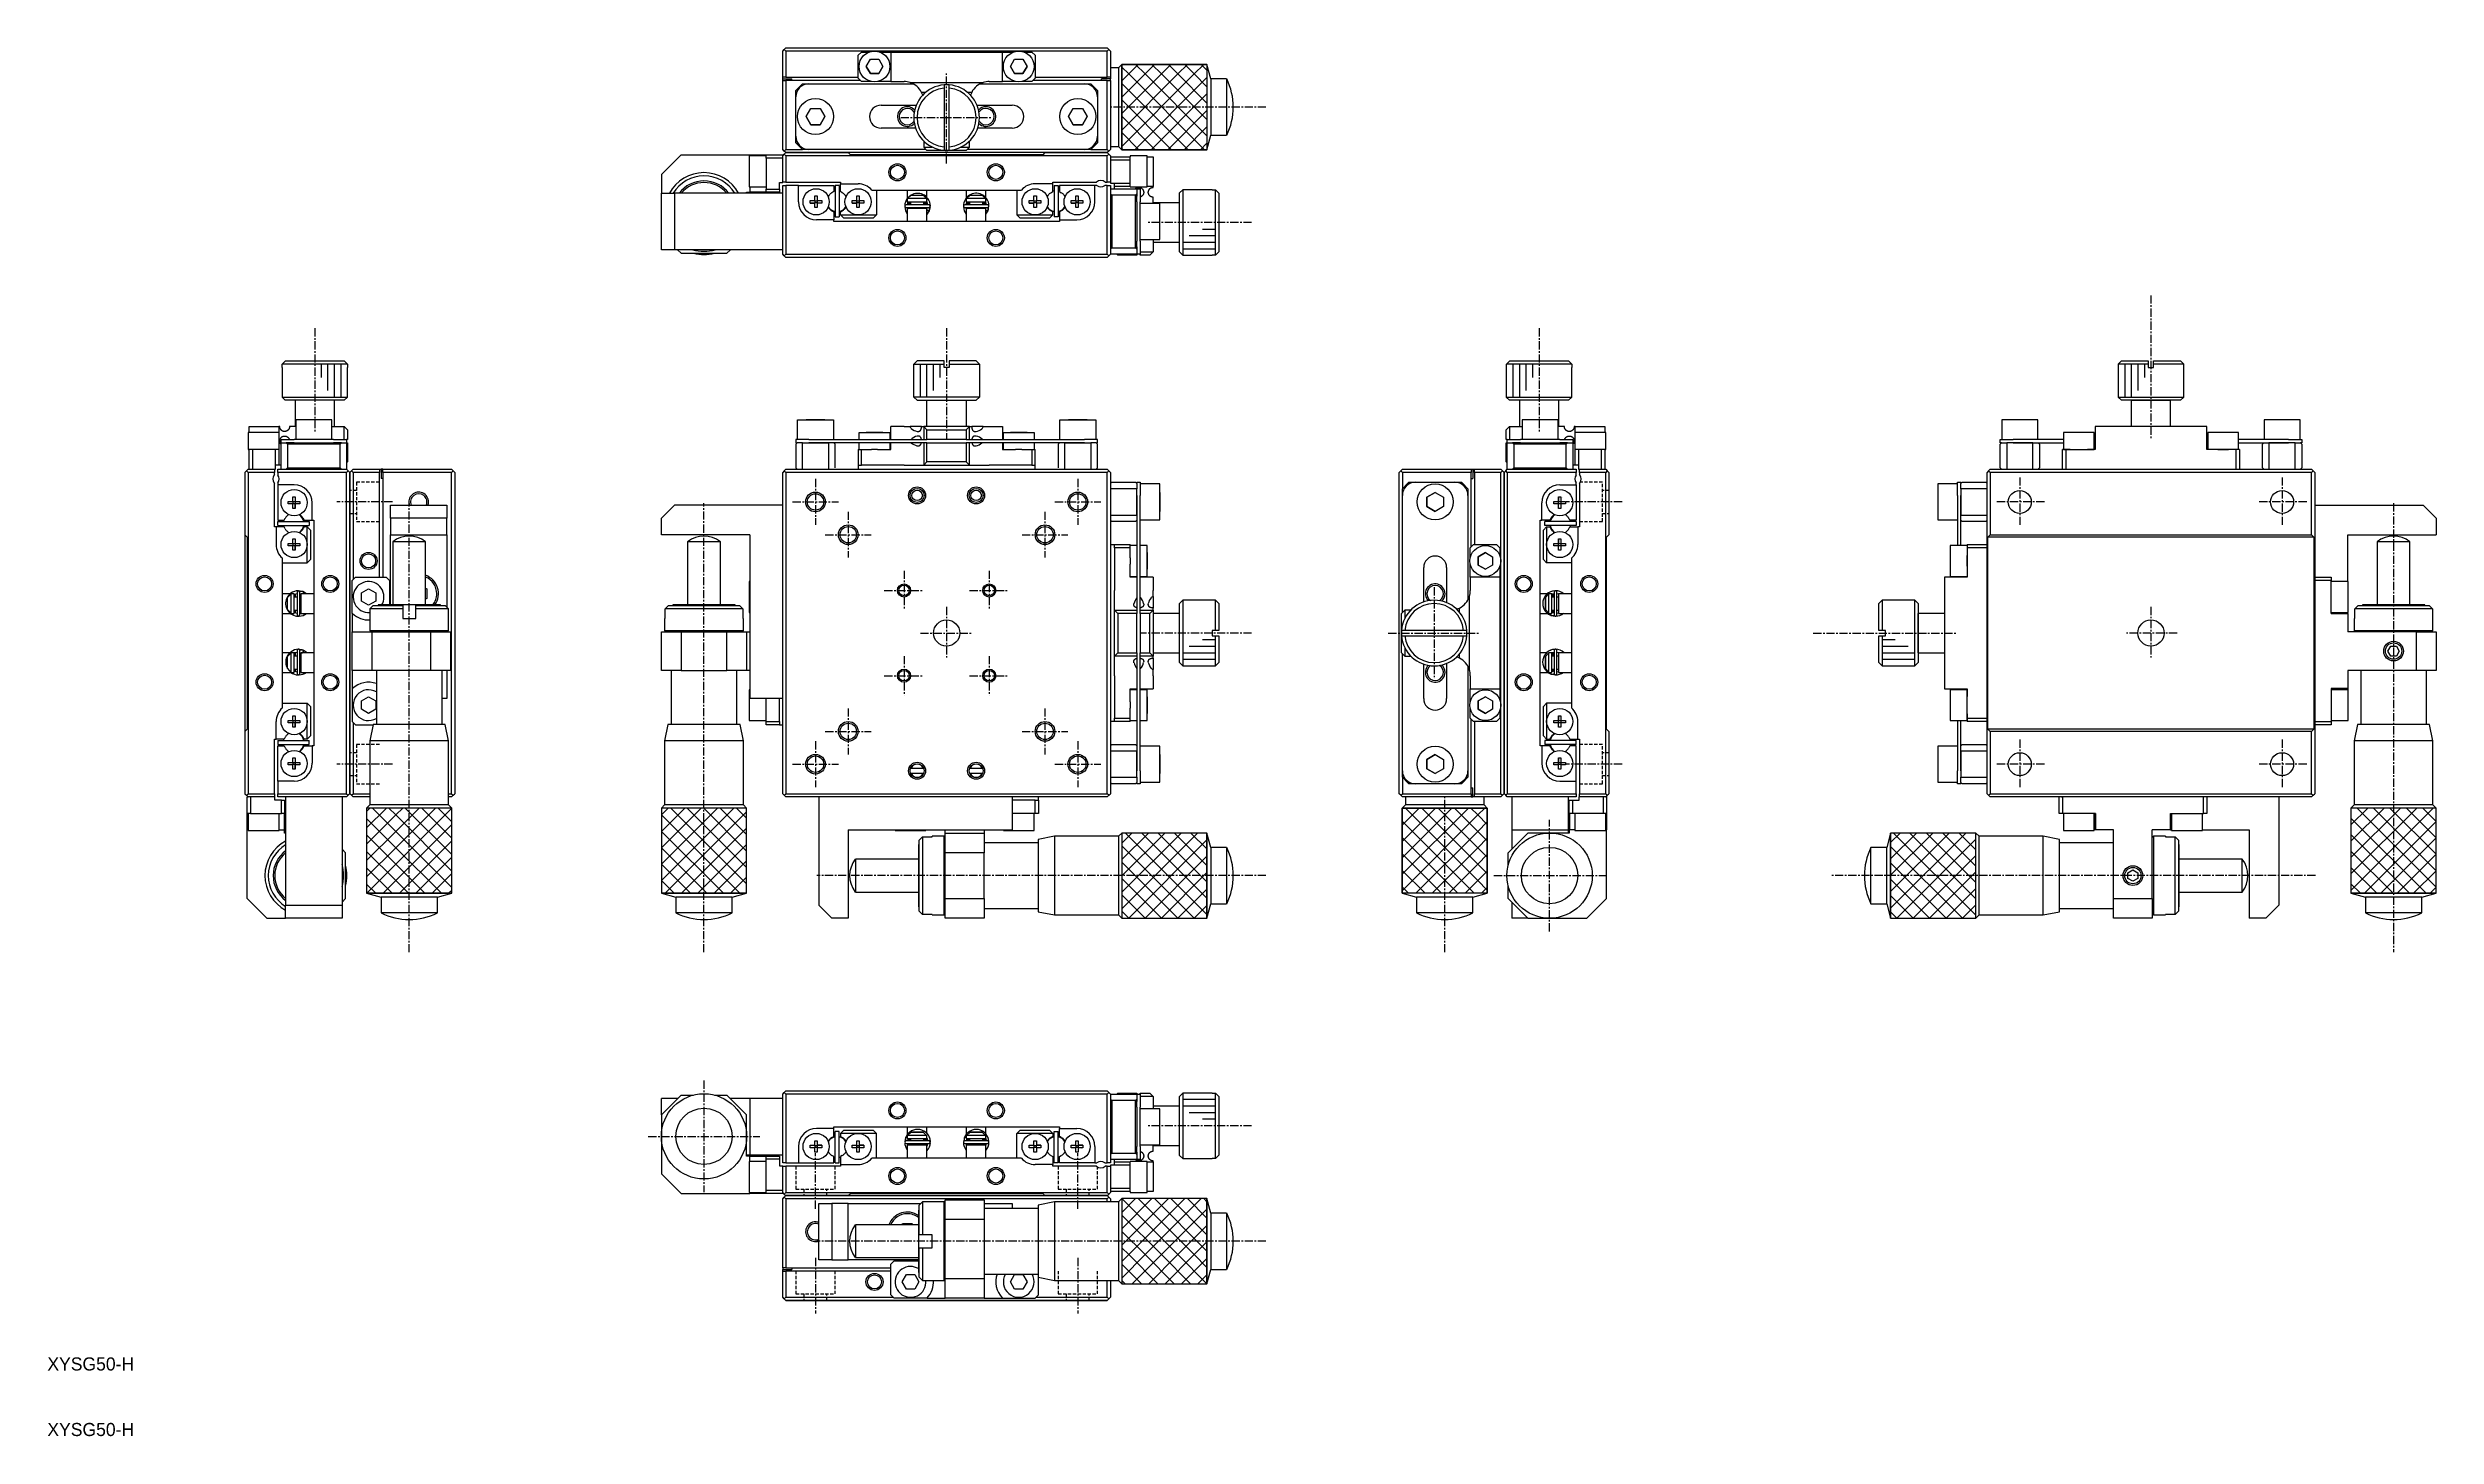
# Model space of a CAD drawing. Extents: x 10 to 374, y 10 to 222.
import ezdxf

# ---------------------------------------------------------------- set-up
doc = ezdxf.new("R2010")
doc.units = 0
doc.linetypes.add('CENTER', pattern=[2, 1.25, -0.25, 0.25, -0.25])
doc.linetypes.add('DASHED', pattern=[0.75, 0.5, -0.25])
doc.layers.get('0').update_dxf_attribs({"linetype": 'CONTINUOUS'})
doc.layers.add('CENTER', color=1, linetype='CENTER')
doc.styles.get("Standard").update_dxf_attribs({"font": 'FGP教科書体NT-M'})

msp = doc.modelspace()

# ---------------------------------------------------------------- texts
at = {"color": 7, "linetype": 'CONTINUOUS'}
for p in [(10, 20), (10, 10)]:
    msp.add_text('XYSG50-H', height=2, dxfattribs=at).set_placement(p)

# ---------------------------------------------------------------- linework, layer by layer
at = {"color": 7, "linetype": 'CONTINUOUS'}
for p, q in [((122.13, 221.27), (122.38, 221.52)), ((122.13, 217.27), (122.13, 221.27)), ((122.38, 221.52), (122.63, 221.77)), ((122.38, 221.52), (122.63, 221.27)), ((122.63, 221.77), (171.63, 221.77)), ((122.63, 221.27), (122.63, 217.27)), ((136.13, 221.27), (122.63, 221.27)), ((133.63, 220.62), (134.13, 221.12)), ((133.63, 217.12), (133.63, 220.62)), ((134.13, 221.12), (135.3, 221.12)), ((134.86, 218.92), (135.5, 220.02)), ((135.5, 217.82), (134.86, 218.92)), ((134.86, 218.92), (135.5, 217.82)), ((135.5, 220.02), (136.77, 220.02)), ((158.13, 221.27), (136.13, 221.27)), ((136.77, 220.02), (137.4, 218.92)), ((137.4, 218.92), (136.77, 217.82)), ((136.77, 217.82), (137.4, 218.92)), ((136.96, 221.12), (138.63, 221.12)), ((138.63, 221.12), (138.63, 216.62)), ((138.63, 221.12), (155.63, 221.12)), ((155.63, 216.62), (155.63, 221.12)), ((155.63, 221.12), (157.3, 221.12)), ((156.86, 218.92), (157.5, 220.02)), ((157.5, 217.82), (156.86, 218.92)), ((156.86, 218.92), (157.5, 217.82)), ((157.5, 220.02), (158.77, 220.02)), ((171.63, 221.27), (158.13, 221.27)), ((158.77, 220.02), (159.4, 218.92)), ((159.4, 218.92), (158.77, 217.82)), ((158.77, 217.82), (159.4, 218.92)), ((158.96, 221.12), (160.13, 221.12)), ((160.13, 221.12), (160.63, 220.62)), ((160.63, 220.62), (160.63, 217.12)), ((171.63, 221.77), (171.88, 221.52)), ((171.63, 221.27), (171.88, 221.52)), ((171.63, 217.27), (171.63, 221.27)), ((171.88, 221.52), (172.13, 221.27)), ((172.13, 221.27), (172.13, 217.27)), ((173.33, 218.72), (172.13, 218.72)), ((173.83, 219.22), (173.33, 218.72)), ((173.33, 218.72), (173.33, 206.72)), ((173.83, 219.22), (173.83, 206.22)), ((186.83, 219.22), (173.83, 219.22)), ((173.83, 219.22), (186.83, 219.22)), ((173.83, 206.22), (173.83, 219.22)), ((186.83, 219.22), (186.83, 206.22)), ((187.42, 217.02), (186.83, 219.22)), ((186.83, 219.22), (186.83, 206.22)), ((122.63, 217.27), (122.13, 217.27)), ((122.13, 217.02), (122.13, 217.27)), ((122.13, 217.02), (123.53, 217.02)), ((122.13, 216.77), (122.13, 217.02)), ((122.13, 206.27), (122.13, 216.77)), ((122.13, 216.77), (122.63, 216.77)), ((122.63, 217.27), (133.63, 217.27)), ((122.63, 216.77), (122.63, 206.27)), ((133.98, 216.77), (122.63, 216.77)), ((123.53, 216.77), (123.53, 217.02)), ((124.13, 215.27), (124.33, 215.47)), ((124.13, 214.27), (124.13, 215.27)), ((125.13, 216.27), (124.33, 215.47)), ((124.33, 215.47), (124.33, 215.14)), ((125.13, 216.27), (126.13, 216.27)), ((126.13, 216.27), (142.04, 216.27)), ((134.13, 216.62), (133.63, 217.12)), ((135.65, 216.62), (134.13, 216.62)), ((136.77, 217.82), (135.5, 217.82)), ((135.5, 217.82), (136.77, 217.82)), ((138.63, 216.62), (136.61, 216.62)), ((138.63, 216.62), (140.63, 216.62)), ((141.57, 216.47), (152.69, 216.47)), ((143.94, 214.97), (143.31, 214.97)), ((146.73, 216.11), (146.73, 215.6)), ((146.73, 215.6), (146.73, 206.64)), ((147.53, 215.6), (147.53, 216.11)), ((147.53, 206.64), (147.53, 215.6)), ((150.95, 214.97), (150.32, 214.97)), ((152.22, 216.27), (168.13, 216.27)), ((153.63, 216.62), (155.63, 216.62)), ((157.65, 216.62), (155.63, 216.62)), ((158.77, 217.82), (157.5, 217.82)), ((157.5, 217.82), (158.77, 217.82)), ((160.13, 216.62), (158.61, 216.62)), ((160.63, 217.12), (160.13, 216.62)), ((171.63, 216.77), (160.28, 216.77)), ((160.63, 217.27), (171.63, 217.27)), ((168.13, 216.27), (169.13, 216.27)), ((169.93, 215.47), (169.13, 216.27)), ((169.93, 215.14), (169.93, 215.47)), ((169.93, 215.47), (170.13, 215.27)), ((170.13, 215.27), (170.13, 214.27)), ((172.13, 217.02), (170.73, 217.02)), ((170.73, 216.77), (170.73, 217.02)), ((172.13, 217.27), (171.63, 217.27)), ((171.63, 206.27), (171.63, 216.77)), ((171.63, 216.77), (172.13, 216.77)), ((172.13, 217.27), (172.13, 217.02)), ((172.13, 216.77), (172.13, 217.02)), ((172.13, 216.77), (172.13, 206.27)), ((187.42, 217.02), (187.42, 208.42)), ((189.83, 217.02), (187.42, 217.02)), ((189.83, 217.02), (189.83, 208.42)), ((124.13, 208.27), (124.13, 214.27)), ((125.69, 211.27), (126.41, 212.52)), ((126.41, 210.02), (125.69, 211.27)), ((125.69, 211.27), (126.41, 210.02)), ((126.41, 212.52), (127.85, 212.52)), ((127.85, 212.52), (128.57, 211.27)), ((128.57, 211.27), (127.85, 210.02)), ((127.85, 210.02), (128.57, 211.27)), ((137.13, 213.02), (142.51, 213.02)), ((151.76, 213.02), (157.13, 213.02)), ((165.69, 211.27), (166.41, 212.52)), ((166.41, 210.02), (165.69, 211.27)), ((165.69, 211.27), (166.41, 210.02)), ((166.41, 212.52), (167.85, 212.52)), ((167.85, 212.52), (168.57, 211.27)), ((168.57, 211.27), (167.85, 210.02)), ((167.85, 210.02), (168.57, 211.27)), ((170.13, 214.27), (170.13, 208.27)), ((124.13, 207.27), (124.13, 208.27)), ((127.85, 210.02), (126.41, 210.02)), ((126.41, 210.02), (127.85, 210.02)), ((142.39, 209.52), (137.13, 209.52)), ((157.13, 209.52), (151.87, 209.52)), ((167.85, 210.02), (166.41, 210.02)), ((166.41, 210.02), (167.85, 210.02)), ((170.13, 208.27), (170.13, 207.27)), ((186.83, 206.22), (187.42, 208.42)), ((187.42, 208.42), (189.83, 208.42)), ((106.63, 205.42), (103.63, 202.42)), ((106.63, 205.42), (117.13, 205.42)), ((117.03, 205.27), (117.03, 200.57)), ((119.63, 205.27), (117.03, 205.27)), ((117.13, 205.35), (117.13, 205.42)), ((117.13, 205.42), (119.63, 205.42)), ((117.13, 205.35), (117.13, 205.27)), ((119.63, 205.35), (117.13, 205.35)), ((119.63, 204.92), (119.63, 205.42)), ((119.63, 205.42), (122.13, 205.42)), ((122.13, 204.92), (119.63, 204.92)), ((119.63, 204.92), (119.63, 200.22)), ((122.38, 206.02), (122.13, 206.27)), ((122.13, 205.27), (122.38, 205.52)), ((122.13, 205.42), (122.13, 205.27)), ((122.13, 201.27), (122.13, 205.27)), ((122.63, 206.27), (122.38, 206.02)), ((122.63, 205.77), (122.38, 206.02)), ((122.63, 205.77), (122.38, 205.52)), ((122.38, 205.52), (122.63, 205.27)), ((122.63, 206.27), (125.13, 206.27)), ((122.63, 205.77), (132.13, 205.77)), ((171.63, 205.77), (122.63, 205.77)), ((122.63, 205.27), (122.63, 201.27)), ((171.63, 205.27), (122.63, 205.27)), ((124.33, 207.07), (124.13, 207.27)), ((124.33, 207.4), (124.33, 207.07)), ((124.33, 207.07), (125.13, 206.27)), ((126.13, 206.27), (125.13, 206.27)), ((143.98, 206.27), (126.13, 206.27)), ((132.48, 205.42), (132.13, 205.77)), ((161.78, 205.42), (132.48, 205.42)), ((143.63, 207.55), (143.63, 206.62)), ((143.63, 206.62), (144.95, 206.62)), ((144.13, 206.12), (143.63, 206.62)), ((147.13, 206.12), (144.13, 206.12)), ((146.73, 206.64), (146.73, 206.14)), ((150.13, 206.12), (147.13, 206.12)), ((147.53, 206.14), (147.53, 206.64)), ((149.31, 206.62), (150.63, 206.62)), ((150.63, 206.62), (150.13, 206.12)), ((168.13, 206.27), (150.28, 206.27)), ((150.63, 206.62), (150.63, 207.55)), ((162.13, 205.77), (161.78, 205.42)), ((162.13, 205.77), (171.63, 205.77)), ((169.13, 206.27), (168.13, 206.27)), ((169.13, 206.27), (169.93, 207.07)), ((169.13, 206.27), (171.63, 206.27)), ((169.93, 207.07), (169.93, 207.4)), ((170.13, 207.27), (169.93, 207.07)), ((171.88, 206.02), (171.63, 206.27)), ((171.88, 206.02), (171.63, 205.77)), ((171.88, 205.52), (171.63, 205.77)), ((171.63, 205.27), (171.88, 205.52)), ((171.63, 201.27), (171.63, 205.27)), ((172.13, 206.27), (171.88, 206.02)), ((171.88, 205.52), (172.13, 205.27)), ((172.13, 206.72), (173.33, 206.72)), ((172.13, 205.27), (172.13, 201.27)), ((172.13, 205.12), (175.13, 205.12)), ((175.13, 204.62), (172.13, 204.62)), ((173.33, 206.72), (173.83, 206.22)), ((173.83, 206.22), (186.83, 206.22)), ((186.83, 206.22), (173.83, 206.22)), ((175.13, 205.27), (175.13, 205.12)), ((177.73, 205.27), (175.13, 205.27)), ((175.13, 204.62), (175.13, 205.12)), ((175.13, 201.12), (175.13, 204.62)), ((177.73, 200.57), (177.73, 205.27)), ((177.73, 205.12), (178.63, 205.12)), ((178.63, 205.12), (178.63, 200.62)), ((103.63, 202.42), (103.63, 199.57)), ((117.03, 200.57), (119.63, 200.57)), ((117.13, 200.57), (117.13, 199.76)), ((121.63, 201.22), (122.13, 201.22)), ((121.63, 200.22), (121.63, 201.22)), ((122.13, 201.22), (122.13, 201.27)), ((122.63, 201.27), (122.13, 201.27)), ((122.13, 190.27), (122.13, 200.77)), ((122.13, 200.77), (122.63, 200.77)), ((122.63, 201.27), (130.93, 201.27)), ((122.63, 200.77), (122.63, 190.27)), ((124.53, 200.77), (122.63, 200.77)), ((124.53, 198.27), (124.53, 200.77)), ((124.53, 200.77), (129.93, 200.77)), ((129.93, 200.77), (129.93, 199.82)), ((130.13, 200.77), (130.13, 195.97)), ((130.73, 200.77), (130.13, 200.77)), ((130.73, 200.77), (130.73, 195.97)), ((130.93, 201.27), (130.93, 201.02)), ((130.93, 201.02), (133.63, 201.02)), ((130.93, 199.82), (130.93, 201.02)), ((163.33, 201.02), (160.63, 201.02)), ((163.33, 201.27), (169.97, 201.27)), ((163.33, 201.02), (163.33, 201.27)), ((163.33, 199.82), (163.33, 201.02)), ((163.53, 200.77), (163.53, 195.97)), ((163.53, 200.77), (164.13, 200.77)), ((164.13, 200.77), (164.13, 195.97)), ((164.33, 200.77), (164.33, 199.82)), ((169.73, 200.77), (164.33, 200.77)), ((169.73, 198.27), (169.73, 200.77)), ((170.03, 200.77), (169.73, 200.77)), ((171.63, 200.77), (171.23, 200.77)), ((171.29, 201.27), (171.63, 201.27)), ((172.13, 201.27), (171.63, 201.27)), ((171.63, 190.27), (171.63, 200.77)), ((171.63, 200.77), (172.13, 200.77)), ((172.13, 201.27), (172.13, 201.12)), ((172.13, 201.12), (172.73, 201.12)), ((172.13, 200.77), (172.13, 190.27)), ((172.73, 201.12), (175.13, 201.12)), ((172.73, 200.62), (172.73, 201.12)), ((175.13, 200.62), (172.73, 200.62)), ((172.73, 200.27), (172.73, 200.62)), ((175.13, 200.62), (175.13, 201.12)), ((175.13, 200.62), (175.13, 200.57)), ((175.13, 200.57), (177.73, 200.57)), ((175.95, 200.3), (175.99, 200.33)), ((175.99, 200.33), (176.03, 200.36)), ((176.03, 200.36), (176.07, 200.38)), ((176.07, 200.38), (176.09, 200.39)), ((176.09, 200.39), (176.12, 200.4)), ((176.12, 200.4), (176.15, 200.42)), ((176.15, 200.42), (176.17, 200.42)), ((176.17, 200.42), (176.19, 200.43)), ((176.19, 200.43), (176.21, 200.44)), ((176.21, 200.44), (176.23, 200.44)), ((176.23, 200.44), (176.25, 200.45)), ((176.25, 200.45), (176.26, 200.45)), ((176.26, 200.45), (176.28, 200.46)), ((176.28, 200.46), (176.29, 200.46)), ((176.29, 200.46), (176.31, 200.46)), ((176.31, 200.46), (176.32, 200.46)), ((176.32, 200.46), (176.34, 200.47)), ((176.34, 200.47), (176.35, 200.47)), ((176.35, 200.47), (176.37, 200.47)), ((176.37, 200.47), (176.38, 200.47)), ((176.38, 200.47), (176.39, 200.47)), ((176.39, 200.47), (176.4, 200.47)), ((176.4, 200.47), (176.41, 200.47)), ((176.41, 200.47), (176.42, 200.47)), ((176.42, 200.47), (176.43, 200.47)), ((176.43, 200.47), (176.44, 200.47)), ((176.44, 200.47), (176.45, 200.47)), ((176.45, 200.47), (176.46, 200.47)), ((176.46, 200.47), (176.47, 200.47)), ((176.47, 200.47), (176.49, 200.47)), ((176.49, 200.47), (176.5, 200.47)), ((176.5, 200.47), (176.51, 200.47)), ((176.51, 200.47), (176.52, 200.47)), ((176.52, 200.47), (176.53, 200.46)), ((176.53, 200.46), (176.54, 200.46)), ((176.54, 200.46), (176.56, 200.46)), ((176.56, 200.46), (176.58, 200.46)), ((176.58, 200.46), (176.59, 200.45)), ((176.59, 200.45), (176.61, 200.45)), ((176.61, 200.45), (176.63, 200.45)), ((176.63, 200.45), (176.65, 200.44)), ((176.65, 200.44), (176.67, 200.43)), ((176.67, 200.43), (176.7, 200.42)), ((176.7, 200.42), (176.72, 200.41)), ((176.72, 200.41), (176.76, 200.4)), ((176.76, 200.4), (176.79, 200.38)), ((176.79, 200.38), (176.83, 200.36)), ((176.83, 200.36), (176.87, 200.33)), ((176.87, 200.33), (176.92, 200.29)), ((178.63, 200.62), (177.73, 200.62)), ((178.17, 200.31), (178.21, 200.35)), ((178.21, 200.35), (178.24, 200.36)), ((178.24, 200.36), (178.27, 200.38)), ((178.27, 200.38), (178.3, 200.4)), ((178.3, 200.4), (178.33, 200.41)), ((178.33, 200.41), (178.35, 200.42)), ((178.35, 200.42), (178.37, 200.42)), ((178.37, 200.42), (178.39, 200.43)), ((178.39, 200.43), (178.41, 200.44)), ((178.41, 200.44), (178.44, 200.45)), ((178.44, 200.45), (178.45, 200.45)), ((178.45, 200.45), (178.47, 200.45)), ((178.47, 200.45), (178.48, 200.46)), ((178.48, 200.46), (178.5, 200.46)), ((178.5, 200.46), (178.51, 200.46)), ((178.51, 200.46), (178.52, 200.46)), ((178.52, 200.46), (178.54, 200.47)), ((178.54, 200.47), (178.55, 200.47)), ((178.55, 200.47), (178.57, 200.47)), ((178.57, 200.47), (178.58, 200.47)), ((178.58, 200.47), (178.59, 200.47)), ((178.59, 200.47), (178.61, 200.47)), ((178.61, 200.47), (178.62, 200.47)), ((178.62, 200.47), (178.63, 200.47)), ((178.63, 200.47), (178.63, 200.62)), ((103.63, 190.97), (103.63, 199.57)), ((103.63, 199.57), (105.63, 199.57)), ((105.63, 199.57), (105.63, 190.97)), ((122.13, 199.57), (105.63, 199.57)), ((116.63, 199.57), (116.63, 199.72)), ((116.63, 199.72), (117.13, 199.72)), ((117.13, 199.76), (119.63, 199.76)), ((117.13, 199.72), (117.13, 199.76)), ((119.63, 199.72), (117.13, 199.72)), ((119.63, 200.22), (121.63, 200.22)), ((119.63, 199.72), (119.63, 200.22)), ((121.63, 199.72), (119.63, 199.72)), ((121.63, 200.22), (121.63, 199.72)), ((126.34, 198.45), (127.05, 198.45)), ((126.34, 198.09), (126.34, 198.45)), ((127.05, 198.09), (126.34, 198.09)), ((126.34, 198.09), (127.05, 198.09)), ((127.05, 199.16), (127.41, 199.16)), ((127.05, 198.45), (127.05, 199.16)), ((127.06, 198.44), (127.05, 198.45)), ((127.06, 198.1), (127.05, 198.09)), ((127.05, 197.39), (127.05, 198.09)), ((127.41, 197.39), (127.05, 197.39)), ((127.06, 198.44), (127.4, 198.44)), ((127.06, 198.1), (127.06, 198.44)), ((127.4, 198.1), (127.06, 198.1)), ((127.4, 198.44), (127.41, 198.45)), ((127.4, 198.44), (127.4, 198.1)), ((127.4, 198.1), (127.41, 198.09)), ((127.41, 199.16), (127.41, 198.45)), ((127.41, 198.45), (128.12, 198.45)), ((127.41, 198.09), (127.41, 197.39)), ((128.12, 198.09), (127.41, 198.09)), ((128.12, 198.09), (127.41, 198.09)), ((128.12, 198.45), (128.12, 198.09)), ((129.93, 199.82), (129.64, 199.65)), ((129.64, 196.9), (129.93, 196.73)), ((129.93, 196.73), (129.93, 195.52)), ((131.22, 199.65), (130.93, 199.82)), ((130.93, 196.73), (131.22, 196.9)), ((130.93, 196.27), (130.93, 196.73)), ((132.74, 198.45), (133.45, 198.45)), ((132.74, 198.09), (132.74, 198.45)), ((133.45, 198.09), (132.74, 198.09)), ((132.74, 198.09), (133.45, 198.09)), ((133.45, 199.16), (133.81, 199.16)), ((133.45, 198.45), (133.45, 199.16)), ((133.46, 198.44), (133.45, 198.45)), ((133.46, 198.1), (133.45, 198.09)), ((133.45, 197.39), (133.45, 198.09)), ((133.81, 197.39), (133.45, 197.39)), ((133.46, 198.44), (133.8, 198.44)), ((133.46, 198.1), (133.46, 198.44)), ((133.8, 198.1), (133.46, 198.1)), ((133.8, 198.44), (133.81, 198.45)), ((133.8, 198.44), (133.8, 198.1)), ((133.8, 198.1), (133.81, 198.09)), ((133.81, 199.16), (133.81, 198.45)), ((133.81, 198.45), (134.52, 198.45)), ((133.81, 198.09), (133.81, 197.39)), ((134.52, 198.09), (133.81, 198.09)), ((134.52, 198.09), (133.81, 198.09)), ((134.52, 198.45), (134.52, 198.09)), ((135.71, 200.07), (158.55, 200.07)), ((136.43, 200.07), (136.43, 196.27)), ((140.75, 197.59), (140.75, 197.49)), ((140.88, 196.9), (140.88, 196.9)), ((140.88, 196.9), (140.88, 196.9)), ((140.88, 196.9), (140.88, 196.9)), ((140.88, 196.9), (140.88, 196.9)), ((140.88, 196.9), (140.88, 196.89)), ((140.88, 196.89), (140.88, 196.89)), ((140.88, 196.89), (140.89, 196.89)), ((140.89, 196.89), (140.89, 196.89)), ((140.89, 196.89), (140.9, 196.84)), ((140.9, 196.84), (140.9, 196.84)), ((140.9, 196.84), (140.9, 196.84)), ((140.9, 196.84), (140.93, 196.79)), ((144.45, 197.81), (140.95, 197.81)), ((140.95, 197.41), (144.45, 197.41)), ((141.13, 200.07), (141.13, 198.77)), ((141.71, 199.29), (141.13, 198.77)), ((141.18, 198.77), (141.13, 198.77)), ((141.13, 198.77), (141.13, 198.27)), ((141.13, 198.27), (144.13, 198.27)), ((144.13, 197.27), (141.13, 197.27)), ((141.13, 197.27), (141.13, 195.27)), ((141.16, 197.81), (141.29, 198.27)), ((141.18, 197.27), (141.16, 197.41)), ((141.18, 198.77), (141.71, 199.27)), ((144.08, 198.77), (141.18, 198.77)), ((141.22, 198.07), (141.63, 198.07)), ((141.29, 197.27), (141.55, 197.41)), ((141.63, 198.27), (141.63, 197.81)), ((141.63, 197.41), (141.63, 197.27)), ((141.71, 199.27), (143.55, 199.27)), ((143.55, 199.27), (144.08, 198.77)), ((143.63, 197.81), (143.63, 198.27)), ((143.63, 198.07), (144.13, 198.07)), ((143.63, 197.27), (143.63, 197.41)), ((143.84, 197.41), (144.1, 197.27)), ((144.13, 198.77), (144.08, 198.77)), ((144.1, 198.27), (144.23, 197.81)), ((144.13, 198.93), (144.13, 200.07)), ((144.13, 198.93), (144.13, 198.93)), ((144.13, 198.93), (144.13, 198.93)), ((144.13, 198.27), (144.13, 198.77)), ((144.13, 198.07), (144.13, 198.2)), ((144.13, 195.27), (144.13, 197.27)), ((144.13, 197.2), (144.13, 197.02)), ((144.14, 196.98), (144.13, 196.99)), ((144.48, 196.83), (144.13, 196.97)), ((144.13, 196.29), (144.49, 196.84)), ((144.15, 196.97), (144.14, 196.98)), ((144.14, 196.98), (144.14, 196.98)), ((144.16, 196.97), (144.15, 196.97)), ((144.17, 196.96), (144.16, 196.97)), ((144.18, 196.96), (144.17, 196.96)), ((144.19, 196.95), (144.18, 196.96)), ((144.2, 196.94), (144.19, 196.95)), ((144.21, 196.94), (144.2, 196.94)), ((144.22, 196.93), (144.21, 196.94)), ((144.24, 196.92), (144.22, 196.93)), ((144.25, 196.92), (144.24, 196.92)), ((144.26, 196.91), (144.25, 196.92)), ((144.28, 196.9), (144.26, 196.91)), ((144.29, 196.9), (144.28, 196.9)), ((144.31, 196.89), (144.29, 196.9)), ((144.32, 196.89), (144.31, 196.89)), ((144.33, 196.88), (144.32, 196.89)), ((144.35, 196.88), (144.33, 196.88)), ((144.36, 196.87), (144.35, 196.88)), ((144.38, 196.87), (144.36, 196.87)), ((144.39, 196.86), (144.38, 196.87)), ((144.4, 196.86), (144.39, 196.86)), ((144.41, 196.85), (144.4, 196.86)), ((144.42, 196.85), (144.41, 196.85)), ((144.44, 196.85), (144.42, 196.85)), ((144.45, 196.84), (144.44, 196.85)), ((144.46, 196.84), (144.45, 196.84)), ((144.45, 196.84), (144.45, 196.84)), ((144.47, 196.84), (144.46, 196.84)), ((144.48, 196.84), (144.47, 196.84)), ((144.49, 197.38), (144.48, 197.41)), ((144.48, 197.41), (144.48, 197.41)), ((144.49, 196.84), (144.48, 196.84)), ((144.48, 196.84), (144.48, 196.84)), ((144.48, 196.84), (144.48, 196.84)), ((144.49, 196.84), (144.65, 197.58)), ((144.5, 197.35), (144.49, 197.38)), ((144.49, 196.84), (144.5, 196.87)), ((144.49, 196.84), (144.49, 196.84)), ((144.49, 196.84), (144.49, 196.84)), ((144.52, 197.31), (144.5, 197.35)), ((144.5, 196.87), (144.51, 196.9)), ((144.51, 196.9), (144.52, 196.94)), ((144.52, 197.28), (144.52, 197.31)), ((144.53, 197.25), (144.52, 197.28)), ((144.52, 196.94), (144.53, 196.97)), ((144.54, 197.21), (144.53, 197.25)), ((144.53, 196.97), (144.54, 197.01)), ((144.54, 197.18), (144.54, 197.21)), ((144.54, 197.14), (144.54, 197.18)), ((144.55, 197.11), (144.54, 197.14)), ((144.54, 197.07), (144.55, 197.11)), ((144.54, 197.04), (144.54, 197.07)), ((144.54, 197.01), (144.54, 197.04)), ((149.69, 197.6), (149.69, 197.5)), ((149.82, 196.91), (149.82, 196.91)), ((149.82, 196.91), (149.82, 196.91)), ((149.82, 196.91), (149.82, 196.91)), ((149.82, 196.91), (149.83, 196.91)), ((149.83, 196.91), (149.83, 196.9)), ((149.83, 196.9), (149.83, 196.9)), ((149.83, 196.9), (149.83, 196.9)), ((149.83, 196.9), (149.83, 196.9)), ((149.83, 196.9), (149.85, 196.85)), ((149.85, 196.85), (149.85, 196.85)), ((149.85, 196.85), (149.85, 196.85)), ((149.85, 196.85), (149.87, 196.8)), ((153.39, 197.82), (149.89, 197.82)), ((149.89, 197.42), (153.39, 197.42)), ((150.1, 197.82), (150.23, 198.27)), ((150.13, 197.27), (150.1, 197.42)), ((150.13, 200.07), (150.13, 198.85)), ((150.13, 198.85), (150.13, 198.85)), ((150.13, 198.85), (150.13, 198.85)), ((150.18, 198.77), (150.13, 198.77)), ((150.13, 198.77), (150.13, 198.27)), ((150.13, 198.27), (153.13, 198.27)), ((153.13, 197.27), (150.13, 197.27)), ((150.13, 197.27), (150.13, 195.27)), ((150.13, 197.26), (150.13, 197.27)), ((150.15, 198.07), (150.63, 198.07)), ((150.18, 198.77), (150.71, 199.27)), ((153.08, 198.77), (150.18, 198.77)), ((150.23, 197.27), (150.49, 197.42)), ((150.63, 198.27), (150.63, 197.82)), ((150.63, 197.42), (150.63, 197.27)), ((150.71, 199.27), (152.55, 199.27)), ((152.55, 199.27), (153.08, 198.77)), ((152.63, 197.82), (152.63, 198.27)), ((152.63, 198.07), (153.13, 198.07)), ((152.63, 197.27), (152.63, 197.42)), ((152.79, 197.42), (153.05, 197.27)), ((153.05, 198.27), (153.18, 197.82)), ((153.13, 198.77), (153.08, 198.77)), ((153.13, 198.87), (153.13, 200.07)), ((153.13, 198.87), (153.13, 198.87)), ((153.13, 198.27), (153.13, 198.77)), ((153.13, 195.27), (153.13, 197.27)), ((153.14, 196.95), (153.13, 196.96)), ((153.43, 196.84), (153.13, 196.95)), ((153.13, 196.37), (153.43, 196.85)), ((153.15, 196.95), (153.14, 196.95)), ((153.17, 196.94), (153.15, 196.95)), ((153.18, 196.93), (153.17, 196.94)), ((153.2, 196.93), (153.18, 196.93)), ((153.21, 196.92), (153.2, 196.93)), ((153.22, 196.91), (153.21, 196.92)), ((153.24, 196.91), (153.22, 196.91)), ((153.25, 196.9), (153.24, 196.91)), ((153.27, 196.89), (153.25, 196.9)), ((153.28, 196.89), (153.27, 196.89)), ((153.3, 196.88), (153.28, 196.89)), ((153.31, 196.88), (153.3, 196.88)), ((153.33, 196.87), (153.31, 196.88)), ((153.34, 196.87), (153.33, 196.87)), ((153.35, 196.86), (153.34, 196.87)), ((153.36, 196.86), (153.35, 196.86)), ((153.37, 196.86), (153.36, 196.86)), ((153.38, 196.85), (153.37, 196.86)), ((153.39, 196.85), (153.38, 196.85)), ((153.4, 196.85), (153.39, 196.85)), ((153.41, 196.85), (153.4, 196.85)), ((153.42, 196.85), (153.41, 196.85)), ((153.43, 197.39), (153.42, 197.42)), ((153.42, 197.42), (153.42, 197.42)), ((153.43, 196.85), (153.42, 196.85)), ((153.42, 196.85), (153.42, 196.85)), ((153.43, 196.85), (153.59, 197.59)), ((153.45, 197.36), (153.43, 197.39)), ((153.43, 196.85), (153.44, 196.88)), ((153.43, 196.85), (153.43, 196.85)), ((153.43, 196.85), (153.43, 196.85)), ((153.43, 196.85), (153.43, 196.85)), ((153.44, 196.88), (153.45, 196.92)), ((153.46, 197.32), (153.45, 197.36)), ((153.45, 196.92), (153.46, 196.95)), ((153.47, 197.29), (153.46, 197.32)), ((153.46, 196.95), (153.47, 196.98)), ((153.47, 197.26), (153.47, 197.29)), ((153.48, 197.22), (153.47, 197.26)), ((153.47, 196.98), (153.48, 197.02)), ((153.48, 197.19), (153.48, 197.22)), ((153.49, 197.15), (153.48, 197.19)), ((153.48, 197.05), (153.49, 197.09)), ((153.48, 197.02), (153.48, 197.05)), ((153.49, 197.12), (153.49, 197.15)), ((153.49, 197.09), (153.49, 197.12)), ((157.83, 200.07), (157.83, 196.27)), ((159.74, 198.45), (160.45, 198.45)), ((159.74, 198.09), (159.74, 198.45)), ((160.45, 198.09), (159.74, 198.09)), ((159.74, 198.09), (160.45, 198.09)), ((160.45, 199.16), (160.81, 199.16)), ((160.45, 198.45), (160.45, 199.16)), ((160.46, 198.44), (160.45, 198.45)), ((160.46, 198.1), (160.45, 198.09)), ((160.45, 197.39), (160.45, 198.09)), ((160.81, 197.39), (160.45, 197.39)), ((160.46, 198.44), (160.8, 198.44)), ((160.46, 198.1), (160.46, 198.44)), ((160.8, 198.1), (160.46, 198.1)), ((160.8, 198.44), (160.81, 198.45)), ((160.8, 198.44), (160.8, 198.1)), ((160.8, 198.1), (160.81, 198.09)), ((160.81, 199.16), (160.81, 198.45)), ((160.81, 198.45), (161.52, 198.45)), ((160.81, 198.09), (160.81, 197.39)), ((161.52, 198.09), (160.81, 198.09)), ((161.52, 198.09), (160.81, 198.09)), ((161.52, 198.45), (161.52, 198.09)), ((163.04, 199.65), (163.33, 199.82)), ((163.33, 196.73), (163.04, 196.9)), ((163.33, 196.27), (163.33, 196.73)), ((164.33, 199.82), (164.62, 199.65)), ((164.62, 196.9), (164.33, 196.73)), ((164.33, 196.73), (164.33, 195.52)), ((166.14, 198.45), (166.85, 198.45)), ((166.14, 198.09), (166.14, 198.45)), ((166.85, 198.09), (166.14, 198.09)), ((166.14, 198.09), (166.85, 198.09)), ((166.85, 199.16), (167.21, 199.16)), ((166.85, 198.45), (166.85, 199.16)), ((166.86, 198.44), (166.85, 198.45)), ((166.86, 198.1), (166.85, 198.09)), ((166.85, 197.39), (166.85, 198.09)), ((167.21, 197.39), (166.85, 197.39)), ((166.86, 198.44), (167.2, 198.44)), ((166.86, 198.1), (166.86, 198.44)), ((167.2, 198.1), (166.86, 198.1)), ((167.2, 198.44), (167.21, 198.45)), ((167.2, 198.44), (167.2, 198.1)), ((167.2, 198.1), (167.21, 198.09)), ((167.21, 199.16), (167.21, 198.45)), ((167.21, 198.45), (167.92, 198.45)), ((167.21, 198.09), (167.21, 197.39)), ((167.92, 198.09), (167.21, 198.09)), ((167.92, 198.09), (167.21, 198.09)), ((167.92, 198.45), (167.92, 198.09)), ((172.13, 200.27), (176.13, 200.27)), ((172.13, 199.47), (172.33, 199.27)), ((175.93, 199.27), (172.33, 199.27)), ((172.33, 199.27), (172.33, 191.27)), ((175.92, 200.27), (175.95, 200.3)), ((175.93, 199.27), (176.13, 199.47)), ((175.93, 191.27), (175.93, 199.27)), ((176.13, 200.27), (176.13, 199.47)), ((176.13, 200.27), (176.63, 200.27)), ((176.13, 199.47), (176.13, 199.14)), ((176.13, 199.14), (176.13, 199.47)), ((176.13, 198.27), (176.13, 199.14)), ((176.13, 198.27), (176.13, 192.27)), ((176.63, 200.27), (176.63, 198.27)), ((176.66, 199.01), (176.63, 199)), ((176.63, 192.27), (176.63, 198.27)), ((179.63, 198.02), (176.63, 198.02)), ((176.68, 199.01), (176.66, 199.01)), ((176.7, 199.02), (176.68, 199.01)), ((176.74, 199.04), (176.7, 199.02)), ((176.77, 199.05), (176.74, 199.04)), ((176.8, 199.07), (176.77, 199.05)), ((176.82, 199.08), (176.8, 199.07)), ((176.85, 199.1), (176.82, 199.08)), ((176.88, 199.12), (176.85, 199.1)), ((176.9, 199.14), (176.88, 199.12)), ((176.92, 199.16), (176.9, 199.14)), ((176.92, 200.29), (176.95, 200.26)), ((176.95, 199.18), (176.92, 199.16)), ((176.95, 200.26), (176.98, 200.23)), ((176.97, 199.2), (176.95, 199.18)), ((176.99, 199.22), (176.97, 199.2)), ((176.98, 200.23), (177.01, 200.2)), ((177.01, 199.25), (176.99, 199.22)), ((177.01, 200.2), (177.03, 200.17)), ((177.03, 199.27), (177.01, 199.25)), ((177.03, 200.17), (177.06, 200.13)), ((177.05, 199.29), (177.03, 199.27)), ((177.06, 199.32), (177.05, 199.29)), ((177.06, 200.13), (177.08, 200.09)), ((177.08, 199.34), (177.06, 199.32)), ((177.08, 200.09), (177.1, 200.05)), ((177.09, 199.37), (177.08, 199.34)), ((177.11, 199.4), (177.09, 199.37)), ((177.1, 200.05), (177.12, 200.01)), ((177.12, 199.43), (177.11, 199.4)), ((177.12, 200.01), (177.14, 199.97)), ((177.13, 199.46), (177.12, 199.43)), ((177.15, 199.49), (177.13, 199.46)), ((177.14, 199.97), (177.15, 199.92)), ((177.15, 199.92), (177.16, 199.87)), ((177.16, 199.55), (177.15, 199.52)), ((177.15, 199.52), (177.15, 199.49)), ((177.16, 199.87), (177.17, 199.84)), ((177.17, 199.58), (177.16, 199.55)), ((177.17, 199.84), (177.18, 199.81)), ((177.18, 199.66), (177.17, 199.62)), ((177.17, 199.62), (177.17, 199.58)), ((177.18, 199.81), (177.18, 199.76)), ((177.18, 199.76), (177.18, 199.71)), ((177.18, 199.71), (177.18, 199.66)), ((177.88, 199.8), (177.89, 199.84)), ((177.88, 199.76), (177.88, 199.8)), ((177.88, 199.71), (177.88, 199.76)), ((177.88, 199.68), (177.88, 199.71)), ((177.88, 199.65), (177.88, 199.68)), ((177.89, 199.61), (177.88, 199.65)), ((177.89, 199.84), (177.9, 199.88)), ((177.89, 199.58), (177.89, 199.61)), ((177.9, 199.54), (177.89, 199.58)), ((177.9, 199.88), (177.91, 199.93)), ((177.91, 199.51), (177.9, 199.54)), ((177.91, 199.93), (177.92, 199.96)), ((177.92, 199.47), (177.91, 199.51)), ((177.92, 199.96), (177.94, 200)), ((177.94, 199.44), (177.92, 199.47)), ((177.94, 200), (177.95, 200.04)), ((177.95, 199.41), (177.94, 199.44)), ((177.95, 200.04), (177.97, 200.09)), ((177.97, 199.37), (177.95, 199.41)), ((177.97, 200.09), (178, 200.13)), ((177.98, 199.34), (177.97, 199.37)), ((178, 199.31), (177.98, 199.34)), ((178, 200.13), (178.03, 200.17)), ((178.02, 199.28), (178, 199.31)), ((178.05, 199.25), (178.02, 199.28)), ((178.03, 200.17), (178.06, 200.21)), ((178.06, 199.23), (178.05, 199.25)), ((178.06, 200.21), (178.09, 200.25)), ((178.08, 199.21), (178.06, 199.23)), ((178.1, 199.19), (178.08, 199.21)), ((178.09, 200.25), (178.13, 200.28)), ((178.12, 199.17), (178.1, 199.19)), ((178.14, 199.15), (178.12, 199.17)), ((178.13, 200.28), (178.17, 200.31)), ((178.17, 199.13), (178.14, 199.15)), ((178.19, 199.12), (178.17, 199.13)), ((178.21, 199.1), (178.19, 199.12)), ((178.23, 199.09), (178.21, 199.1)), ((178.25, 199.08), (178.23, 199.09)), ((178.27, 199.07), (178.25, 199.08)), ((178.29, 199.05), (178.27, 199.07)), ((178.31, 199.04), (178.29, 199.05)), ((178.34, 199.03), (178.31, 199.04)), ((178.36, 199.02), (178.34, 199.03)), ((178.38, 199.01), (178.36, 199.02)), ((178.41, 199.01), (178.38, 199.01)), ((178.43, 199), (178.41, 199.01)), ((178.45, 198.99), (178.43, 199)), ((178.48, 198.99), (178.45, 198.99)), ((178.5, 198.98), (178.48, 198.99)), ((178.53, 198.98), (178.5, 198.98)), ((178.55, 198.98), (178.53, 198.98)), ((178.58, 198.97), (178.55, 198.98)), ((178.61, 198.97), (178.58, 198.97)), ((178.63, 198.97), (178.61, 198.97)), ((178.63, 198.02), (178.63, 198.97)), ((182.63, 198.12), (178.63, 198.12)), ((179.63, 192.52), (179.63, 198.02)), ((183.13, 200.12), (182.63, 199.62)), ((182.63, 190.62), (182.63, 199.62)), ((183.13, 200.12), (183.13, 190.12)), ((187.63, 200.12), (183.13, 200.12)), ((187.63, 200.12), (187.63, 200.11)), ((187.63, 200.11), (188.13, 200.11)), ((188.13, 190.14), (188.13, 200.11)), ((188.13, 200.11), (188.63, 199.6)), ((188.63, 199.6), (188.63, 190.64)), ((129.93, 195.52), (127.28, 195.52)), ((129.93, 195.27), (129.93, 195.52)), ((162.13, 195.27), (129.93, 195.27)), ((130.13, 195.97), (130.73, 195.97)), ((130.93, 196.27), (133.63, 196.27)), ((131.43, 195.77), (130.93, 196.27)), ((135.93, 195.77), (131.43, 195.77)), ((133.63, 196.27), (136.43, 196.27)), ((136.43, 196.27), (135.93, 195.77)), ((157.83, 196.27), (160.63, 196.27)), ((158.33, 195.77), (157.83, 196.27)), ((162.83, 195.77), (158.33, 195.77)), ((160.63, 196.27), (163.33, 196.27)), ((164.33, 195.27), (162.13, 195.27)), ((163.33, 196.27), (162.83, 195.77)), ((164.13, 195.97), (163.53, 195.97)), ((164.33, 195.52), (164.33, 195.27)), ((164.33, 195.52), (166.98, 195.52)), ((105.63, 190.97), (103.63, 190.97)), ((122.13, 190.97), (105.63, 190.97)), ((106.08, 190.97), (106.63, 190.42)), ((106.63, 190.42), (113.63, 190.42)), ((113.63, 190.42), (114.18, 190.97)), ((122.38, 190.02), (122.13, 190.27)), ((122.63, 190.27), (122.38, 190.02)), ((122.63, 189.77), (122.38, 190.02)), ((122.63, 190.27), (171.63, 190.27)), ((171.63, 189.77), (122.63, 189.77)), ((171.88, 190.02), (171.63, 190.27)), ((171.63, 189.77), (171.88, 190.02)), ((172.13, 190.27), (171.88, 190.02)), ((172.33, 191.27), (172.13, 191.07)), ((176.13, 190.27), (172.13, 190.27)), ((172.33, 191.27), (175.93, 191.27)), ((173.08, 190.27), (173.23, 190.12)), ((176.13, 190.12), (173.23, 190.12)), ((176.13, 191.07), (175.93, 191.27)), ((176.13, 191.4), (176.13, 192.27)), ((176.13, 191.4), (176.13, 191.07)), ((176.13, 191.07), (176.13, 191.4)), ((176.13, 191.07), (176.13, 190.27)), ((176.63, 190.27), (176.13, 190.27)), ((176.13, 190.27), (176.13, 190.12)), ((176.63, 192.52), (179.63, 192.52)), ((176.63, 192.27), (176.63, 190.27)), ((176.63, 190.62), (178.63, 190.62)), ((176.63, 190.12), (176.63, 190.27)), ((178.13, 190.12), (176.63, 190.12)), ((178.13, 190.12), (178.63, 190.62)), ((178.63, 192.52), (178.63, 190.62)), ((178.63, 192.12), (182.63, 192.12)), ((182.63, 190.62), (183.13, 190.12)), ((183.13, 190.12), (187.63, 190.12)), ((188.13, 190.14), (187.63, 190.14)), ((187.63, 190.14), (187.63, 190.12)), ((188.63, 190.64), (188.13, 190.14)), ((45.78, 172.99), (45.8, 172.99)), ((45.78, 172.99), (45.78, 168.49)), ((45.8, 173.49), (46.3, 173.99)), ((45.8, 172.99), (45.8, 173.49)), ((55.76, 173.49), (45.8, 173.49)), ((46.3, 173.99), (55.26, 173.99)), ((55.26, 173.99), (55.76, 173.49)), ((55.76, 173.49), (55.76, 172.99)), ((55.76, 172.99), (55.78, 172.99)), ((55.78, 168.49), (55.78, 172.99)), ((142.13, 173.49), (142.63, 173.99)), ((142.13, 173.49), (146.73, 173.49)), ((142.13, 168.49), (142.13, 173.49)), ((146.73, 173.99), (142.63, 173.99)), ((146.73, 173.99), (142.63, 173.99)), ((146.73, 173.49), (146.73, 173.99)), ((146.73, 172.99), (146.73, 173.49)), ((147.53, 172.99), (146.73, 172.99)), ((147.53, 172.99), (146.73, 172.99)), ((151.63, 173.99), (147.53, 173.99)), ((151.63, 173.99), (147.53, 173.99)), ((147.53, 173.99), (147.53, 173.49)), ((147.53, 173.49), (152.13, 173.49)), ((147.53, 173.49), (147.53, 172.99)), ((151.63, 173.99), (152.13, 173.49)), ((152.13, 173.49), (152.13, 168.49)), ((232.48, 172.99), (232.5, 172.99)), ((232.48, 172.99), (232.48, 168.49)), ((232.5, 173.49), (233, 173.99)), ((242.46, 173.49), (232.5, 173.49)), ((232.5, 172.99), (232.5, 173.49)), ((233, 173.99), (241.96, 173.99)), ((241.96, 173.99), (242.46, 173.49)), ((242.46, 173.49), (242.46, 172.99)), ((242.46, 172.99), (242.48, 172.99)), ((242.48, 168.49), (242.48, 172.99)), ((326.28, 173.99), (325.78, 173.49)), ((325.78, 173.49), (325.78, 168.49)), ((330.38, 173.49), (325.78, 173.49)), ((326.28, 173.99), (330.38, 173.99)), ((330.38, 173.99), (330.38, 173.49)), ((330.38, 173.49), (330.38, 172.99)), ((330.38, 172.99), (331.18, 172.99)), ((331.18, 173.49), (331.18, 173.99)), ((331.18, 173.99), (335.28, 173.99)), ((331.18, 172.99), (331.18, 173.49)), ((335.78, 173.49), (331.18, 173.49)), ((335.78, 173.49), (335.28, 173.99)), ((335.78, 168.49), (335.78, 173.49)), ((45.78, 168.49), (55.78, 168.49)), ((45.78, 168.49), (46.28, 167.99)), ((55.28, 167.99), (46.28, 167.99)), ((47.78, 167.99), (47.78, 163.99)), ((53.78, 163.99), (53.78, 167.99)), ((55.28, 167.99), (55.78, 168.49)), ((152.13, 168.49), (142.13, 168.49)), ((142.63, 167.99), (142.13, 168.49)), ((142.63, 167.99), (151.63, 167.99)), ((144.13, 163.99), (144.13, 167.99)), ((150.13, 167.99), (150.13, 163.99)), ((152.13, 168.49), (151.63, 167.99)), ((232.48, 168.49), (242.48, 168.49)), ((232.48, 168.49), (232.98, 167.99)), ((241.98, 167.99), (232.98, 167.99)), ((234.48, 167.99), (234.48, 163.99)), ((240.48, 163.99), (240.48, 167.99)), ((241.98, 167.99), (242.48, 168.49)), ((325.78, 168.49), (330.78, 168.49)), ((325.78, 168.49), (326.28, 167.99)), ((327.78, 167.99), (326.28, 167.99)), ((330.78, 167.99), (326.28, 167.99)), ((333.78, 167.99), (327.78, 167.99)), ((327.78, 167.99), (330.78, 167.99)), ((327.78, 167.99), (327.78, 163.99)), ((330.78, 168.49), (335.78, 168.49)), ((335.28, 167.99), (330.78, 167.99)), ((330.78, 167.99), (333.78, 167.99)), ((335.28, 167.99), (333.78, 167.99)), ((333.78, 163.99), (333.78, 167.99)), ((335.28, 167.99), (335.78, 168.49)), ((40.78, 163.99), (45.28, 163.99)), ((40.78, 163.09), (40.78, 163.99)), ((45.28, 163.99), (45.28, 163.09)), ((45.43, 163.99), (45.28, 163.99)), ((45.43, 163.98), (45.43, 163.99)), ((45.43, 163.97), (45.43, 163.98)), ((45.43, 163.96), (45.43, 163.97)), ((45.43, 163.94), (45.43, 163.96)), ((45.43, 163.93), (45.43, 163.94)), ((45.43, 163.92), (45.43, 163.93)), ((45.44, 163.9), (45.43, 163.92)), ((45.44, 163.89), (45.44, 163.9)), ((46.93, 163.92), (46.92, 163.89)), ((46.93, 163.99), (46.93, 163.97)), ((47.88, 163.99), (46.93, 163.99)), ((46.93, 163.97), (46.93, 163.94)), ((46.93, 163.94), (46.93, 163.92)), ((53.38, 164.99), (47.88, 164.99)), ((47.88, 164.99), (47.88, 161.99)), ((53.38, 161.99), (53.38, 164.99)), ((53.38, 163.99), (55.28, 163.99)), ((55.28, 161.99), (55.28, 163.99)), ((55.78, 163.49), (55.28, 163.99)), ((124.38, 164.99), (129.88, 164.99)), ((124.38, 164.99), (127.13, 164.99)), ((124.38, 161.99), (124.38, 164.99)), ((125.69, 164.99), (126.41, 164.99)), ((126.41, 164.99), (125.69, 164.99)), ((126.41, 164.99), (127.85, 164.99)), ((127.85, 164.99), (126.41, 164.99)), ((127.13, 164.99), (129.88, 164.99)), ((127.85, 164.99), (128.57, 164.99)), ((128.57, 164.99), (127.85, 164.99)), ((129.88, 164.99), (129.88, 161.99)), ((138.63, 161.99), (138.63, 163.99)), ((140.63, 163.99), (138.63, 163.99)), ((140.63, 163.99), (141.57, 163.99)), ((141.57, 163.99), (141.59, 163.89)), ((143.31, 163.99), (141.57, 163.99)), ((143.31, 163.99), (143.63, 163.99)), ((143.31, 163.96), (143.31, 163.99)), ((143.31, 163.92), (143.31, 163.96)), ((143.31, 163.89), (143.31, 163.92)), ((143.63, 163.99), (144.13, 163.49)), ((143.63, 163.99), (143.63, 161.99)), ((145.88, 163.99), (143.63, 163.99)), ((148.38, 163.99), (145.88, 163.99)), ((150.63, 163.99), (148.38, 163.99)), ((150.13, 163.49), (150.63, 163.99)), ((150.63, 161.99), (150.63, 163.99)), ((150.63, 163.99), (150.95, 163.99)), ((152.69, 163.99), (150.95, 163.99)), ((150.95, 163.99), (150.95, 163.97)), ((150.95, 163.97), (150.95, 163.94)), ((150.95, 163.94), (150.95, 163.92)), ((150.95, 163.92), (150.95, 163.89)), ((152.65, 163.84), (152.69, 163.94)), ((152.69, 163.99), (155.63, 163.99)), ((152.69, 163.94), (152.69, 163.99)), ((155.63, 163.99), (155.63, 161.99)), ((164.38, 164.99), (169.88, 164.99)), ((164.38, 164.99), (167.13, 164.99)), ((164.38, 161.99), (164.38, 164.99)), ((165.69, 164.99), (166.41, 164.99)), ((166.41, 164.99), (165.69, 164.99)), ((166.41, 164.99), (167.85, 164.99)), ((167.85, 164.99), (166.41, 164.99)), ((167.13, 164.99), (169.88, 164.99)), ((167.85, 164.99), (168.57, 164.99)), ((168.57, 164.99), (167.85, 164.99)), ((169.88, 164.99), (169.88, 161.99)), ((232.98, 163.99), (232.48, 163.49)), ((232.98, 163.99), (232.98, 161.99)), ((232.98, 163.99), (234.88, 163.99)), ((240.38, 164.99), (234.88, 164.99)), ((234.88, 164.99), (234.88, 161.99)), ((240.38, 161.99), (240.38, 164.99)), ((241.33, 163.99), (240.38, 163.99)), ((241.33, 163.96), (241.33, 163.99)), ((241.33, 163.93), (241.33, 163.96)), ((241.34, 163.89), (241.33, 163.93)), ((242.83, 163.91), (242.82, 163.9)), ((242.98, 163.99), (242.83, 163.99)), ((242.83, 163.99), (242.83, 163.98)), ((242.83, 163.98), (242.83, 163.97)), ((242.83, 163.97), (242.83, 163.96)), ((242.83, 163.96), (242.83, 163.95)), ((242.83, 163.95), (242.83, 163.93)), ((242.83, 163.93), (242.83, 163.92)), ((242.83, 163.92), (242.83, 163.91)), ((242.98, 163.99), (247.48, 163.99)), ((242.98, 163.09), (242.98, 163.99)), ((247.48, 163.99), (247.48, 163.09)), ((310.78, 164.99), (308.03, 164.99)), ((308.03, 164.99), (308.03, 161.99)), ((313.53, 164.99), (310.78, 164.99)), ((313.53, 161.99), (313.53, 164.99)), ((329.53, 163.99), (322.28, 163.99)), ((322.28, 163.99), (322.28, 160.49)), ((332.03, 163.99), (329.53, 163.99)), ((339.28, 163.99), (332.03, 163.99)), ((339.28, 160.49), (339.28, 163.99)), ((350.78, 164.99), (348.03, 164.99)), ((348.03, 164.99), (348.03, 161.99)), ((353.53, 164.99), (350.78, 164.99)), ((353.53, 161.99), (353.53, 164.99)), ((45.33, 163.09), (40.63, 163.09)), ((40.63, 163.09), (40.63, 160.49)), ((40.63, 160.49), (40.78, 160.49)), ((40.78, 157.49), (40.78, 160.49)), ((41.28, 160.49), (40.78, 160.49)), ((41.28, 160.49), (41.28, 157.49)), ((44.78, 160.49), (41.28, 160.49)), ((44.78, 158.09), (44.78, 160.49)), ((45.28, 160.49), (44.78, 160.49)), ((45.28, 160.49), (45.33, 160.49)), ((45.28, 160.49), (45.28, 158.09)), ((45.33, 160.49), (45.33, 163.09)), ((45.43, 161.87), (45.44, 161.88)), ((45.43, 161.86), (45.43, 161.87)), ((45.43, 161.85), (45.43, 161.86)), ((45.43, 161.84), (45.43, 161.85)), ((45.43, 161.83), (45.43, 161.84)), ((45.43, 161.82), (45.43, 161.83)), ((45.43, 161.81), (45.43, 161.82)), ((45.43, 161.8), (45.43, 161.81)), ((45.43, 161.79), (45.43, 161.8)), ((45.43, 161.77), (45.43, 161.79)), ((45.43, 161.76), (45.43, 161.77)), ((45.43, 161.75), (45.43, 161.76)), ((45.43, 161.74), (45.43, 161.75)), ((45.43, 161.73), (45.43, 161.74)), ((45.43, 161.72), (45.43, 161.73)), ((45.44, 161.7), (45.43, 161.72)), ((45.44, 163.87), (45.44, 163.89)), ((45.44, 163.86), (45.44, 163.87)), ((45.45, 163.84), (45.44, 163.86)), ((45.44, 161.94), (45.45, 161.95)), ((45.44, 161.92), (45.44, 161.94)), ((45.44, 161.91), (45.44, 161.92)), ((45.44, 161.9), (45.44, 161.91)), ((45.44, 161.88), (45.44, 161.9)), ((45.44, 161.69), (45.44, 161.7)), ((45.44, 161.67), (45.44, 161.69)), ((45.44, 161.66), (45.44, 161.67)), ((45.45, 161.64), (45.44, 161.66)), ((45.45, 163.83), (45.45, 163.84)), ((45.45, 163.82), (45.45, 163.83)), ((45.46, 163.8), (45.45, 163.82)), ((45.45, 161.97), (45.46, 161.99)), ((45.45, 161.95), (45.45, 161.97)), ((45.45, 161.63), (45.45, 161.64)), ((45.45, 161.61), (45.45, 161.63)), ((45.46, 161.59), (45.45, 161.61)), ((45.46, 163.78), (45.46, 163.8)), ((45.47, 163.75), (45.46, 163.78)), ((45.46, 162.01), (45.47, 162.04)), ((45.46, 161.99), (45.46, 162.01)), ((45.46, 161.58), (45.46, 161.59)), ((45.47, 161.55), (45.46, 161.58)), ((45.48, 163.73), (45.47, 163.75)), ((45.47, 162.04), (45.48, 162.06)), ((45.48, 161.53), (45.47, 161.55)), ((45.49, 163.71), (45.48, 163.73)), ((45.48, 162.06), (45.49, 162.08)), ((45.49, 161.51), (45.48, 161.53)), ((45.49, 163.69), (45.49, 163.71)), ((45.51, 163.66), (45.49, 163.69)), ((45.49, 162.08), (45.5, 162.12)), ((45.5, 161.48), (45.49, 161.51)), ((45.5, 162.12), (45.52, 162.16)), ((45.51, 161.46), (45.5, 161.48)), ((45.52, 163.63), (45.51, 163.66)), ((45.52, 161.43), (45.51, 161.46)), ((45.54, 163.6), (45.52, 163.63)), ((45.52, 162.16), (45.54, 162.19)), ((45.55, 161.39), (45.52, 161.43)), ((45.56, 163.58), (45.54, 163.6)), ((45.54, 162.19), (45.58, 162.24)), ((45.57, 161.35), (45.55, 161.39)), ((45.59, 163.53), (45.56, 163.58)), ((45.6, 161.32), (45.57, 161.35)), ((45.58, 162.24), (45.61, 162.28)), ((45.62, 163.49), (45.59, 163.53)), ((45.63, 161.28), (45.6, 161.32)), ((45.61, 162.28), (45.64, 162.32)), ((45.66, 163.46), (45.62, 163.49)), ((45.63, 161.49), (45.63, 161.99)), ((45.63, 161.99), (47.63, 161.99)), ((45.63, 157.49), (45.63, 161.49)), ((45.63, 161.49), (46.43, 161.49)), ((45.64, 162.32), (45.67, 162.34)), ((45.69, 163.42), (45.66, 163.46)), ((45.67, 162.34), (45.7, 162.37)), ((45.73, 163.39), (45.69, 163.42)), ((45.7, 162.37), (45.74, 162.4)), ((45.77, 163.36), (45.73, 163.39)), ((45.74, 162.4), (45.77, 162.42)), ((45.82, 163.34), (45.77, 163.36)), ((45.77, 162.42), (45.81, 162.45)), ((45.81, 162.45), (45.85, 162.47)), ((45.86, 163.31), (45.82, 163.34)), ((45.85, 162.47), (45.89, 162.49)), ((45.9, 163.3), (45.86, 163.31)), ((45.89, 162.49), (45.93, 162.5)), ((45.94, 163.28), (45.9, 163.3)), ((45.93, 162.5), (45.98, 162.52)), ((45.98, 163.27), (45.94, 163.28)), ((46.02, 163.26), (45.98, 163.27)), ((45.98, 162.52), (46.03, 162.53)), ((46.06, 163.25), (46.02, 163.26)), ((46.03, 162.53), (46.06, 162.53)), ((46.1, 163.25), (46.06, 163.25)), ((46.06, 162.53), (46.1, 162.54)), ((46.15, 163.24), (46.1, 163.25)), ((46.1, 162.54), (46.14, 162.54)), ((46.14, 162.54), (46.19, 162.54)), ((46.19, 163.24), (46.15, 163.24)), ((46.22, 163.24), (46.19, 163.24)), ((46.19, 162.54), (46.24, 162.54)), ((46.26, 163.25), (46.22, 163.24)), ((46.24, 162.54), (46.28, 162.54)), ((46.29, 163.25), (46.26, 163.25)), ((46.28, 162.54), (46.32, 162.53)), ((46.33, 163.26), (46.29, 163.25)), ((46.32, 162.53), (46.35, 162.52)), ((46.36, 163.27), (46.33, 163.26)), ((46.35, 162.52), (46.38, 162.52)), ((46.39, 163.27), (46.36, 163.27)), ((46.38, 162.52), (46.41, 162.51)), ((46.43, 163.29), (46.39, 163.27)), ((46.41, 162.51), (46.44, 162.5)), ((46.46, 163.3), (46.43, 163.29)), ((46.63, 161.29), (46.43, 161.49)), ((46.43, 161.49), (46.76, 161.49)), ((46.76, 161.49), (46.43, 161.49)), ((46.44, 162.5), (46.47, 162.49)), ((46.5, 163.31), (46.46, 163.3)), ((46.47, 162.49), (46.5, 162.47)), ((46.53, 163.33), (46.5, 163.31)), ((46.5, 162.47), (46.53, 162.46)), ((46.56, 163.35), (46.53, 163.33)), ((46.53, 162.46), (46.56, 162.44)), ((46.59, 163.37), (46.56, 163.35)), ((46.56, 162.44), (46.59, 162.42)), ((46.62, 163.39), (46.59, 163.37)), ((46.59, 162.42), (46.61, 162.41)), ((46.61, 162.41), (46.63, 162.39)), ((46.65, 163.41), (46.62, 163.39)), ((46.63, 162.39), (46.66, 162.37)), ((46.63, 161.29), (46.63, 157.69)), ((54.63, 161.29), (46.63, 161.29)), ((46.67, 163.43), (46.65, 163.41)), ((46.66, 162.37), (46.68, 162.35)), ((46.69, 163.44), (46.67, 163.43)), ((46.68, 162.35), (46.7, 162.33)), ((46.71, 163.46), (46.69, 163.44)), ((46.7, 162.33), (46.72, 162.31)), ((46.73, 163.48), (46.71, 163.46)), ((46.72, 162.31), (46.75, 162.29)), ((46.75, 163.51), (46.73, 163.48)), ((46.77, 163.53), (46.75, 163.51)), ((46.75, 162.29), (46.76, 162.26)), ((46.76, 162.26), (46.78, 162.24)), ((47.63, 161.49), (46.76, 161.49)), ((46.78, 163.55), (46.77, 163.53)), ((46.8, 163.57), (46.78, 163.55)), ((46.78, 162.24), (46.8, 162.21)), ((46.81, 163.59), (46.8, 163.57)), ((46.8, 162.21), (46.82, 162.19)), ((46.82, 163.61), (46.81, 163.59)), ((46.84, 163.63), (46.82, 163.61)), ((46.82, 162.19), (46.84, 162.16)), ((46.85, 163.65), (46.84, 163.63)), ((46.84, 162.16), (46.85, 162.13)), ((46.86, 163.68), (46.85, 163.65)), ((46.85, 162.13), (46.87, 162.1)), ((46.87, 163.7), (46.86, 163.68)), ((46.88, 163.72), (46.87, 163.7)), ((46.87, 162.1), (46.88, 162.07)), ((46.89, 163.74), (46.88, 163.72)), ((46.88, 162.07), (46.89, 162.04)), ((46.9, 163.77), (46.89, 163.74)), ((46.89, 162.04), (46.9, 162.02)), ((46.91, 163.82), (46.9, 163.79)), ((46.9, 163.79), (46.9, 163.77)), ((46.9, 162.02), (46.9, 161.99)), ((46.92, 163.84), (46.91, 163.82)), ((46.92, 163.89), (46.92, 163.87)), ((46.92, 163.87), (46.92, 163.84)), ((53.63, 161.99), (47.63, 161.99)), ((47.63, 161.49), (53.63, 161.49)), ((53.63, 161.99), (55.63, 161.99)), ((54.5, 161.49), (53.63, 161.49)), ((54.5, 161.49), (54.83, 161.49)), ((54.83, 161.49), (54.5, 161.49)), ((54.83, 161.49), (54.63, 161.29)), ((54.63, 157.69), (54.63, 161.29)), ((54.83, 161.49), (55.63, 161.49)), ((55.63, 161.99), (55.63, 161.49)), ((55.78, 161.99), (55.63, 161.99)), ((55.63, 161.49), (55.63, 157.49)), ((55.63, 161.49), (55.78, 161.49)), ((55.78, 163.49), (55.78, 161.99)), ((55.78, 161.49), (55.78, 158.59)), ((124.13, 161.99), (124.13, 161.49)), ((126.13, 161.99), (124.13, 161.99)), ((124.13, 161.29), (124.33, 161.49)), ((124.13, 161.49), (124.33, 161.49)), ((124.13, 161.29), (124.13, 157.69)), ((125.13, 161.49), (124.33, 161.49)), ((125.13, 161.49), (126.13, 161.49)), ((125.13, 157.49), (125.13, 161.49)), ((125.13, 161.49), (126.13, 161.49)), ((126.13, 161.99), (143.98, 161.99)), ((126.13, 161.49), (129.13, 161.49)), ((129.13, 161.49), (126.13, 161.49)), ((129.13, 161.49), (129.13, 157.49)), ((143.98, 161.49), (129.13, 161.49)), ((129.93, 161.49), (130.13, 161.29)), ((130.13, 157.69), (130.13, 161.29)), ((133.63, 160.49), (134.13, 160.49)), ((133.63, 160.49), (133.63, 158.09)), ((133.78, 163.09), (136.13, 163.09)), ((133.78, 163.09), (138.48, 163.09)), ((133.78, 161.99), (133.78, 163.09)), ((133.78, 160.49), (133.78, 161.49)), ((134.13, 158.09), (134.13, 160.49)), ((134.13, 160.49), (135.65, 160.49)), ((134.86, 163.09), (135.5, 163.09)), ((135.5, 163.09), (134.86, 163.09)), ((135.5, 163.09), (136.77, 163.09)), ((136.77, 163.09), (135.5, 163.09)), ((136.61, 160.49), (135.65, 160.49)), ((136.13, 163.09), (138.48, 163.09)), ((136.61, 160.49), (138.63, 160.49)), ((136.77, 163.09), (137.4, 163.09)), ((137.4, 163.09), (136.77, 163.09)), ((138.48, 163.09), (138.48, 161.99)), ((138.48, 161.49), (138.48, 160.49)), ((138.63, 160.49), (138.63, 161.49)), ((141.59, 163.89), (141.65, 163.79)), ((141.65, 163.79), (141.73, 163.7)), ((142.59, 161.06), (142.73, 161.04)), ((142.65, 163.25), (142.77, 163.24)), ((142.77, 162.54), (142.66, 162.54)), ((142.73, 161.04), (142.77, 161.04)), ((142.77, 163.24), (142.77, 163.24)), ((142.77, 163.24), (142.81, 163.24)), ((142.79, 162.54), (142.77, 162.54)), ((142.77, 161.04), (142.77, 161.04)), ((142.77, 161.04), (142.81, 161.04)), ((142.83, 162.54), (142.79, 162.54)), ((142.81, 163.24), (142.85, 163.25)), ((142.81, 161.04), (142.84, 161.05)), ((142.86, 162.54), (142.83, 162.54)), ((142.84, 161.05), (142.87, 161.05)), ((142.85, 163.25), (142.89, 163.25)), ((142.89, 162.53), (142.86, 162.54)), ((142.87, 161.05), (142.9, 161.06)), ((142.89, 163.25), (142.91, 163.26)), ((142.92, 162.53), (142.89, 162.53)), ((142.9, 161.06), (142.92, 161.06)), ((142.91, 163.26), (142.94, 163.27)), ((142.94, 162.52), (142.92, 162.53)), ((142.92, 161.06), (142.95, 161.07)), ((142.94, 163.27), (142.96, 163.28)), ((142.97, 162.51), (142.94, 162.52)), ((142.95, 161.07), (142.98, 161.08)), ((142.96, 163.28), (142.98, 163.28)), ((142.99, 162.5), (142.97, 162.51)), ((142.98, 163.28), (143, 163.29)), ((142.98, 161.08), (143.01, 161.09)), ((143.01, 162.49), (142.99, 162.5)), ((143, 163.29), (143.02, 163.3)), ((143.03, 162.48), (143.01, 162.49)), ((143.01, 161.09), (143.04, 161.11)), ((143.02, 163.3), (143.04, 163.31)), ((143.05, 162.47), (143.03, 162.48)), ((143.04, 163.31), (143.06, 163.33)), ((143.04, 161.11), (143.06, 161.13)), ((143.07, 162.45), (143.05, 162.47)), ((143.06, 163.33), (143.08, 163.34)), ((143.06, 161.13), (143.09, 161.15)), ((143.09, 162.44), (143.07, 162.45)), ((143.08, 163.34), (143.1, 163.36)), ((143.12, 162.42), (143.09, 162.44)), ((143.09, 161.15), (143.1, 161.16)), ((143.1, 163.36), (143.12, 163.37)), ((143.1, 161.16), (143.12, 161.18)), ((143.12, 163.37), (143.14, 163.39)), ((143.14, 162.39), (143.12, 162.42)), ((143.12, 161.18), (143.13, 161.19)), ((143.13, 161.19), (143.15, 161.21)), ((143.14, 163.39), (143.15, 163.41)), ((143.15, 162.37), (143.14, 162.39)), ((143.15, 163.41), (143.16, 163.43)), ((143.16, 162.36), (143.15, 162.37)), ((143.15, 161.21), (143.16, 161.22)), ((143.16, 163.43), (143.17, 163.44)), ((143.17, 162.35), (143.16, 162.36)), ((143.16, 161.22), (143.17, 161.23)), ((143.17, 163.44), (143.18, 163.46)), ((143.19, 162.32), (143.17, 162.35)), ((143.17, 161.23), (143.18, 161.25)), ((143.18, 163.46), (143.2, 163.48)), ((143.18, 161.25), (143.19, 161.27)), ((143.2, 162.29), (143.19, 162.32)), ((143.19, 161.27), (143.2, 161.29)), ((143.2, 163.48), (143.21, 163.5)), ((143.21, 162.28), (143.2, 162.29)), ((143.2, 161.29), (143.21, 161.31)), ((143.21, 163.5), (143.22, 163.52)), ((143.22, 162.26), (143.21, 162.28)), ((143.21, 161.31), (143.23, 161.34)), ((143.22, 163.52), (143.23, 163.54)), ((143.23, 162.24), (143.22, 162.26)), ((143.23, 163.54), (143.24, 163.56)), ((143.24, 162.22), (143.23, 162.24)), ((143.23, 161.34), (143.24, 161.36)), ((143.24, 163.58), (143.25, 163.6)), ((143.24, 163.56), (143.24, 163.58)), ((143.24, 162.21), (143.24, 162.22)), ((143.25, 162.19), (143.24, 162.21)), ((143.24, 161.36), (143.25, 161.39)), ((143.25, 163.6), (143.26, 163.62)), ((143.26, 162.17), (143.25, 162.19)), ((143.25, 161.41), (143.26, 161.43)), ((143.25, 161.39), (143.25, 161.41)), ((143.26, 163.64), (143.27, 163.66)), ((143.26, 163.62), (143.26, 163.64)), ((143.26, 162.15), (143.26, 162.17)), ((143.27, 162.13), (143.26, 162.15)), ((143.26, 161.43), (143.27, 161.46)), ((143.27, 163.68), (143.28, 163.71)), ((143.27, 163.66), (143.27, 163.68)), ((143.27, 162.1), (143.27, 162.13)), ((143.28, 162.08), (143.27, 162.1)), ((143.27, 161.46), (143.28, 161.49)), ((143.28, 163.71), (143.29, 163.74)), ((143.29, 162.06), (143.28, 162.08)), ((143.29, 163.79), (143.3, 163.82)), ((143.29, 163.76), (143.29, 163.79)), ((143.29, 163.74), (143.29, 163.76)), ((143.29, 162.03), (143.29, 162.06)), ((143.29, 162.01), (143.29, 162.03)), ((143.3, 161.99), (143.29, 162.01)), ((143.3, 163.86), (143.31, 163.89)), ((143.3, 163.84), (143.3, 163.86)), ((143.3, 163.82), (143.3, 163.84)), ((143.63, 161.49), (143.63, 158.09)), ((143.98, 161.99), (144.13, 161.99)), ((144.13, 161.49), (143.98, 161.49)), ((144.13, 163.49), (150.13, 163.49)), ((144.13, 161.99), (144.13, 163.49)), ((150.13, 161.99), (144.13, 161.99)), ((144.13, 158.59), (144.13, 161.49)), ((144.13, 161.49), (150.13, 161.49)), ((150.13, 163.49), (150.13, 161.99)), ((150.13, 161.99), (150.28, 161.99)), ((150.28, 161.49), (150.13, 161.49)), ((150.13, 161.49), (150.13, 158.59)), ((150.28, 161.99), (168.13, 161.99)), ((165.13, 161.49), (150.28, 161.49)), ((150.63, 158.09), (150.63, 161.49)), ((150.95, 163.89), (150.96, 163.87)), ((150.96, 163.87), (150.96, 163.84)), ((150.96, 163.84), (150.96, 163.82)), ((150.96, 163.82), (150.97, 163.79)), ((150.97, 163.79), (150.97, 163.77)), ((150.97, 163.77), (150.97, 163.74)), ((150.97, 163.74), (150.98, 163.72)), ((150.98, 162.07), (150.97, 162.04)), ((150.97, 162.04), (150.97, 162.02)), ((150.97, 162.02), (150.97, 161.99)), ((150.98, 163.72), (150.98, 163.7)), ((150.98, 163.7), (150.99, 163.68)), ((150.99, 162.13), (150.98, 162.1)), ((150.98, 162.1), (150.98, 162.07)), ((150.98, 161.49), (150.99, 161.47)), ((150.99, 163.68), (150.99, 163.65)), ((150.99, 163.65), (151, 163.63)), ((151, 162.16), (150.99, 162.13)), ((150.99, 161.47), (151, 161.44)), ((151, 163.63), (151.01, 163.61)), ((151.01, 162.19), (151, 162.16)), ((151, 161.44), (151.01, 161.41)), ((151.01, 163.61), (151.01, 163.59)), ((151.01, 163.59), (151.02, 163.57)), ((151.02, 162.21), (151.01, 162.19)), ((151.01, 161.41), (151.01, 161.39)), ((151.01, 161.39), (151.02, 161.36)), ((151.02, 163.57), (151.03, 163.55)), ((151.03, 162.24), (151.02, 162.21)), ((151.02, 161.36), (151.03, 161.34)), ((151.03, 163.55), (151.04, 163.53)), ((151.04, 162.26), (151.03, 162.24)), ((151.03, 161.34), (151.05, 161.32)), ((151.04, 163.53), (151.05, 163.51)), ((151.05, 162.29), (151.04, 162.26)), ((151.05, 163.51), (151.06, 163.48)), ((151.07, 162.31), (151.05, 162.29)), ((151.05, 161.32), (151.06, 161.29)), ((151.06, 163.48), (151.07, 163.46)), ((151.06, 161.29), (151.07, 161.27)), ((151.07, 163.46), (151.09, 163.44)), ((151.08, 162.33), (151.07, 162.31)), ((151.07, 161.27), (151.08, 161.25)), ((151.09, 162.35), (151.08, 162.33)), ((151.08, 161.25), (151.1, 161.23)), ((151.09, 163.44), (151.1, 163.43)), ((151.11, 162.37), (151.09, 162.35)), ((151.1, 163.43), (151.11, 163.41)), ((151.1, 161.23), (151.12, 161.2)), ((151.11, 163.41), (151.13, 163.39)), ((151.12, 162.39), (151.11, 162.37)), ((151.14, 162.41), (151.12, 162.39)), ((151.12, 161.2), (151.14, 161.18)), ((151.13, 163.39), (151.15, 163.37)), ((151.16, 162.42), (151.14, 162.41)), ((151.14, 161.18), (151.15, 161.17)), ((151.15, 163.37), (151.17, 163.35)), ((151.15, 161.17), (151.17, 161.15)), ((151.17, 162.44), (151.16, 162.42)), ((151.17, 163.35), (151.2, 163.33)), ((151.19, 162.46), (151.17, 162.44)), ((151.17, 161.15), (151.18, 161.14)), ((151.18, 161.14), (151.2, 161.12)), ((151.22, 162.47), (151.19, 162.46)), ((151.2, 163.33), (151.22, 163.31)), ((151.2, 161.12), (151.23, 161.11)), ((151.22, 163.31), (151.24, 163.3)), ((151.24, 162.49), (151.22, 162.47)), ((151.23, 161.11), (151.25, 161.09)), ((151.24, 163.3), (151.27, 163.29)), ((151.26, 162.5), (151.24, 162.49)), ((151.25, 161.09), (151.28, 161.08)), ((151.29, 162.51), (151.26, 162.5)), ((151.27, 163.29), (151.3, 163.27)), ((151.28, 161.08), (151.3, 161.07)), ((151.31, 162.52), (151.29, 162.51)), ((151.3, 163.27), (151.33, 163.27)), ((151.3, 161.07), (151.32, 161.07)), ((151.34, 162.52), (151.31, 162.52)), ((151.32, 161.07), (151.35, 161.06)), ((151.33, 163.27), (151.35, 163.26)), ((151.36, 162.53), (151.34, 162.52)), ((151.35, 163.26), (151.38, 163.25)), ((151.35, 161.06), (151.39, 161.05)), ((151.4, 162.54), (151.36, 162.53)), ((151.38, 163.25), (151.42, 163.25)), ((151.39, 161.05), (151.42, 161.05)), ((151.43, 162.54), (151.4, 162.54)), ((151.42, 163.25), (151.45, 163.24)), ((151.42, 161.05), (151.46, 161.04)), ((151.48, 162.54), (151.43, 162.54)), ((151.45, 163.24), (151.48, 163.24)), ((151.46, 161.04), (151.49, 161.04)), ((151.48, 163.24), (151.49, 163.24)), ((151.49, 162.54), (151.48, 162.54)), ((151.49, 163.24), (151.61, 163.25)), ((151.53, 162.54), (151.49, 162.54)), ((151.49, 161.04), (151.61, 161.05)), ((151.65, 162.53), (151.53, 162.54)), ((152.49, 163.66), (152.58, 163.75)), ((152.61, 161.99), (152.53, 162.08)), ((152.58, 163.75), (152.65, 163.84)), ((155.63, 161.49), (155.63, 160.49)), ((155.63, 160.49), (157.65, 160.49)), ((155.78, 163.09), (158.13, 163.09)), ((155.78, 163.09), (160.48, 163.09)), ((155.78, 161.99), (155.78, 163.09)), ((155.78, 160.49), (155.78, 161.49)), ((156.86, 163.09), (157.5, 163.09)), ((157.5, 163.09), (156.86, 163.09)), ((157.5, 163.09), (158.77, 163.09)), ((158.77, 163.09), (157.5, 163.09)), ((158.61, 160.49), (157.65, 160.49)), ((158.13, 163.09), (160.48, 163.09)), ((158.61, 160.49), (160.13, 160.49)), ((158.77, 163.09), (159.4, 163.09)), ((159.4, 163.09), (158.77, 163.09)), ((160.13, 160.49), (160.13, 158.09)), ((160.13, 160.49), (160.63, 160.49)), ((160.48, 163.09), (160.48, 161.99)), ((160.48, 161.49), (160.48, 160.49)), ((160.63, 158.09), (160.63, 160.49)), ((164.13, 161.29), (164.33, 161.49)), ((164.13, 161.29), (164.13, 157.69)), ((165.13, 161.49), (168.13, 161.49)), ((165.13, 157.49), (165.13, 161.49)), ((168.13, 161.49), (165.13, 161.49)), ((170.13, 161.99), (168.13, 161.99)), ((168.13, 161.49), (169.13, 161.49)), ((168.13, 161.49), (169.13, 161.49)), ((169.93, 161.49), (169.13, 161.49)), ((169.13, 161.49), (169.13, 157.49)), ((169.93, 161.49), (170.13, 161.29)), ((169.93, 161.49), (170.13, 161.49)), ((170.13, 161.49), (170.13, 161.99)), ((170.13, 157.69), (170.13, 161.29)), ((232.48, 161.99), (232.48, 163.49)), ((232.63, 161.99), (232.48, 161.99)), ((232.48, 158.59), (232.48, 161.49)), ((232.48, 161.49), (232.63, 161.49)), ((232.63, 161.49), (232.63, 161.99)), ((232.63, 161.99), (234.63, 161.99)), ((232.63, 157.49), (232.63, 161.49)), ((232.63, 161.49), (233.43, 161.49)), ((233.63, 161.29), (233.43, 161.49)), ((233.43, 161.49), (233.76, 161.49)), ((233.76, 161.49), (233.43, 161.49)), ((233.63, 161.29), (233.63, 157.69)), ((241.63, 161.29), (233.63, 161.29)), ((234.63, 161.49), (233.76, 161.49)), ((240.63, 161.99), (234.63, 161.99)), ((234.63, 161.49), (240.63, 161.49)), ((240.63, 161.99), (242.63, 161.99)), ((241.5, 161.49), (240.63, 161.49)), ((241.34, 163.86), (241.34, 163.89)), ((241.35, 163.83), (241.34, 163.86)), ((241.36, 163.8), (241.35, 163.83)), ((241.36, 163.78), (241.36, 163.8)), ((241.37, 163.75), (241.36, 163.78)), ((241.36, 162.01), (241.37, 162.03)), ((241.36, 161.99), (241.36, 162.01)), ((241.38, 163.72), (241.37, 163.75)), ((241.37, 162.03), (241.38, 162.06)), ((241.39, 163.7), (241.38, 163.72)), ((241.38, 162.06), (241.39, 162.08)), ((241.4, 163.67), (241.39, 163.7)), ((241.39, 162.08), (241.4, 162.1)), ((241.41, 163.65), (241.4, 163.67)), ((241.4, 162.1), (241.41, 162.13)), ((241.43, 163.62), (241.41, 163.65)), ((241.41, 162.13), (241.42, 162.15)), ((241.42, 162.15), (241.43, 162.17)), ((241.44, 163.61), (241.43, 163.62)), ((241.43, 162.17), (241.44, 162.19)), ((241.45, 163.59), (241.44, 163.61)), ((241.44, 162.19), (241.45, 162.21)), ((241.46, 163.57), (241.45, 163.59)), ((241.45, 162.21), (241.46, 162.22)), ((241.48, 163.55), (241.46, 163.57)), ((241.46, 162.22), (241.48, 162.24)), ((241.49, 163.53), (241.48, 163.55)), ((241.48, 162.24), (241.49, 162.26)), ((241.51, 163.51), (241.49, 163.53)), ((241.49, 162.26), (241.51, 162.28)), ((241.83, 161.49), (241.5, 161.49)), ((241.5, 161.49), (241.83, 161.49)), ((241.53, 163.49), (241.51, 163.51)), ((241.51, 162.28), (241.52, 162.29)), ((241.52, 162.29), (241.55, 162.32)), ((241.54, 163.47), (241.53, 163.49)), ((241.56, 163.45), (241.54, 163.47)), ((241.55, 162.32), (241.57, 162.35)), ((241.58, 163.43), (241.56, 163.45)), ((241.57, 162.35), (241.59, 162.36)), ((241.6, 163.41), (241.58, 163.43)), ((241.59, 162.36), (241.6, 162.37)), ((241.63, 163.39), (241.6, 163.41)), ((241.6, 162.37), (241.63, 162.39)), ((241.66, 163.37), (241.63, 163.39)), ((241.63, 162.39), (241.66, 162.42)), ((241.83, 161.49), (241.63, 161.29)), ((241.63, 157.69), (241.63, 161.29)), ((241.68, 163.36), (241.66, 163.37)), ((241.66, 162.42), (241.69, 162.44)), ((241.71, 163.34), (241.68, 163.36)), ((241.69, 162.44), (241.72, 162.45)), ((241.74, 163.33), (241.71, 163.34)), ((241.72, 162.45), (241.76, 162.47)), ((241.77, 163.31), (241.74, 163.33)), ((241.76, 162.47), (241.79, 162.48)), ((241.79, 163.3), (241.77, 163.31)), ((241.82, 163.29), (241.79, 163.3)), ((241.79, 162.48), (241.81, 162.49)), ((241.81, 162.49), (241.83, 162.5)), ((241.85, 163.28), (241.82, 163.29)), ((241.83, 162.5), (241.86, 162.51)), ((241.83, 161.49), (242.63, 161.49)), ((241.88, 163.27), (241.85, 163.28)), ((241.86, 162.51), (241.89, 162.52)), ((241.91, 163.26), (241.88, 163.27)), ((241.89, 162.52), (241.92, 162.53)), ((241.95, 163.25), (241.91, 163.26)), ((241.92, 162.53), (241.96, 162.53)), ((242, 163.25), (241.95, 163.25)), ((241.96, 162.53), (241.99, 162.54)), ((241.99, 162.54), (242.03, 162.54)), ((242.04, 163.24), (242, 163.25)), ((242.03, 162.54), (242.06, 162.54)), ((242.08, 163.24), (242.04, 163.24)), ((242.06, 162.54), (242.1, 162.54)), ((242.11, 163.24), (242.08, 163.24)), ((242.1, 162.54), (242.15, 162.54)), ((242.14, 163.25), (242.11, 163.24)), ((242.18, 163.25), (242.14, 163.25)), ((242.15, 162.54), (242.19, 162.54)), ((242.21, 163.26), (242.18, 163.25)), ((242.19, 162.54), (242.23, 162.53)), ((242.25, 163.26), (242.21, 163.26)), ((242.23, 162.53), (242.27, 162.52)), ((242.3, 163.28), (242.25, 163.26)), ((242.27, 162.52), (242.31, 162.51)), ((242.35, 163.29), (242.3, 163.28)), ((242.31, 162.51), (242.35, 162.49)), ((242.39, 163.31), (242.35, 163.29)), ((242.35, 162.49), (242.38, 162.48)), ((242.38, 162.48), (242.43, 162.46)), ((242.44, 163.33), (242.39, 163.31)), ((242.43, 162.46), (242.47, 162.43)), ((242.48, 163.36), (242.44, 163.33)), ((242.47, 162.43), (242.52, 162.4)), ((242.52, 163.38), (242.48, 163.36)), ((242.55, 163.41), (242.52, 163.38)), ((242.52, 162.4), (242.56, 162.37)), ((242.59, 163.44), (242.55, 163.41)), ((242.56, 162.37), (242.59, 162.34)), ((242.62, 163.47), (242.59, 163.44)), ((242.59, 162.34), (242.63, 162.3)), ((242.65, 163.51), (242.62, 163.47)), ((242.63, 162.3), (242.66, 162.27)), ((242.63, 161.99), (242.63, 161.49)), ((242.63, 161.49), (242.63, 157.49)), ((242.64, 161.29), (242.63, 161.28)), ((242.67, 161.33), (242.64, 161.29)), ((242.68, 163.54), (242.65, 163.51)), ((242.66, 162.27), (242.69, 162.22)), ((242.7, 161.37), (242.67, 161.33)), ((242.71, 163.58), (242.68, 163.54)), ((242.69, 162.22), (242.71, 162.2)), ((242.72, 161.4), (242.7, 161.37)), ((242.73, 163.62), (242.71, 163.58)), ((242.71, 162.2), (242.73, 162.17)), ((242.74, 161.43), (242.72, 161.4)), ((242.75, 163.66), (242.73, 163.62)), ((242.73, 162.17), (242.75, 162.14)), ((242.76, 161.47), (242.74, 161.43)), ((242.76, 163.69), (242.75, 163.66)), ((242.75, 162.14), (242.76, 162.1)), ((242.78, 163.71), (242.76, 163.69)), ((242.76, 162.1), (242.77, 162.08)), ((242.77, 161.49), (242.76, 161.47)), ((242.77, 162.08), (242.78, 162.06)), ((242.78, 161.52), (242.77, 161.49)), ((242.79, 163.74), (242.78, 163.71)), ((242.78, 162.06), (242.79, 162.03)), ((242.79, 161.54), (242.78, 161.52)), ((242.8, 163.77), (242.79, 163.74)), ((242.79, 162.03), (242.8, 162.01)), ((242.8, 161.58), (242.79, 161.56)), ((242.79, 161.56), (242.79, 161.54)), ((242.81, 163.81), (242.8, 163.79)), ((242.8, 163.79), (242.8, 163.77)), ((242.8, 162.01), (242.8, 161.99)), ((242.8, 161.99), (242.81, 161.97)), ((242.81, 161.62), (242.8, 161.6)), ((242.8, 161.6), (242.8, 161.58)), ((242.82, 163.84), (242.81, 163.83)), ((242.81, 163.83), (242.81, 163.81)), ((242.81, 161.97), (242.81, 161.95)), ((242.81, 161.95), (242.82, 161.93)), ((242.82, 161.65), (242.81, 161.63)), ((242.81, 161.63), (242.81, 161.62)), ((242.82, 163.9), (242.82, 163.88)), ((242.82, 163.88), (242.82, 163.86)), ((242.82, 163.86), (242.82, 163.84)), ((242.82, 161.93), (242.82, 161.92)), ((242.82, 161.92), (242.82, 161.91)), ((242.82, 161.91), (242.82, 161.9)), ((242.82, 161.9), (242.82, 161.89)), ((242.82, 161.89), (242.83, 161.87)), ((242.83, 161.7), (242.82, 161.69)), ((242.82, 161.69), (242.82, 161.68)), ((242.82, 161.68), (242.82, 161.66)), ((242.82, 161.66), (242.82, 161.65)), ((242.83, 161.87), (242.83, 161.86)), ((242.83, 161.86), (242.83, 161.85)), ((242.83, 161.85), (242.83, 161.84)), ((242.83, 161.84), (242.83, 161.83)), ((242.83, 161.83), (242.83, 161.82)), ((242.83, 161.82), (242.83, 161.81)), ((242.83, 161.81), (242.83, 161.79)), ((242.83, 161.79), (242.83, 161.78)), ((242.83, 161.78), (242.83, 161.77)), ((242.83, 161.77), (242.83, 161.76)), ((242.83, 161.76), (242.83, 161.75)), ((242.83, 161.75), (242.83, 161.74)), ((242.83, 161.74), (242.83, 161.73)), ((242.83, 161.73), (242.83, 161.72)), ((242.83, 161.72), (242.83, 161.7)), ((247.63, 163.09), (242.93, 163.09)), ((242.93, 163.09), (242.93, 160.49)), ((242.93, 160.49), (242.98, 160.49)), ((242.98, 158.09), (242.98, 160.49)), ((243.48, 160.49), (242.98, 160.49)), ((243.48, 160.49), (243.48, 158.09)), ((246.98, 160.49), (243.48, 160.49)), ((246.98, 157.49), (246.98, 160.49)), ((247.48, 160.49), (246.98, 160.49)), ((247.48, 160.49), (247.63, 160.49)), ((247.48, 160.49), (247.48, 157.49)), ((247.63, 160.49), (247.63, 163.09)), ((307.78, 161.49), (307.78, 161.99)), ((307.78, 161.99), (309.78, 161.99)), ((307.98, 161.49), (307.78, 161.29)), ((307.98, 161.49), (307.78, 161.49)), ((307.78, 157.69), (307.78, 161.29)), ((307.98, 161.49), (308.78, 161.49)), ((308.78, 161.49), (308.78, 157.49)), ((309.78, 161.49), (308.78, 161.49)), ((309.78, 161.49), (308.78, 161.49)), ((317.43, 161.99), (309.78, 161.99)), ((312.78, 161.49), (309.78, 161.49)), ((309.78, 161.49), (312.78, 161.49)), ((312.78, 157.49), (312.78, 161.49)), ((312.78, 161.49), (317.43, 161.49)), ((313.78, 161.29), (313.58, 161.49)), ((313.78, 161.29), (313.78, 157.69)), ((317.28, 157.49), (317.28, 160.49)), ((317.78, 160.49), (317.28, 160.49)), ((319.78, 163.09), (317.43, 163.09)), ((317.43, 163.09), (317.43, 160.49)), ((317.43, 160.49), (322.13, 160.49)), ((317.78, 160.49), (317.78, 157.49)), ((318.48, 160.49), (317.78, 160.49)), ((322.13, 163.09), (319.78, 163.09)), ((319.78, 160.49), (320.61, 160.49)), ((322.28, 160.49), (321.08, 160.49)), ((322.13, 160.49), (322.13, 163.09)), ((322.28, 161.99), (322.13, 161.99)), ((322.13, 161.49), (322.28, 161.49)), ((339.43, 161.99), (339.28, 161.99)), ((339.28, 161.49), (339.43, 161.49)), ((344.13, 160.49), (339.28, 160.49)), ((341.78, 163.09), (339.43, 163.09)), ((339.43, 163.09), (339.43, 160.49)), ((340.96, 160.49), (341.78, 160.49)), ((344.13, 163.09), (341.78, 163.09)), ((341.78, 160.49), (342.61, 160.49)), ((343.78, 160.49), (343.08, 160.49)), ((343.78, 157.49), (343.78, 160.49)), ((344.28, 160.49), (343.78, 160.49)), ((344.13, 160.49), (344.13, 163.09)), ((351.78, 161.99), (344.13, 161.99)), ((344.13, 161.49), (348.78, 161.49)), ((344.28, 160.49), (344.28, 157.49)), ((347.98, 161.49), (347.78, 161.29)), ((347.78, 157.69), (347.78, 161.29)), ((348.78, 161.49), (348.78, 157.49)), ((351.78, 161.49), (348.78, 161.49)), ((348.78, 161.49), (351.78, 161.49)), ((351.78, 161.99), (353.78, 161.99)), ((352.78, 161.49), (351.78, 161.49)), ((352.78, 161.49), (351.78, 161.49)), ((352.78, 157.49), (352.78, 161.49)), ((352.78, 161.49), (353.58, 161.49)), ((353.78, 161.29), (353.58, 161.49)), ((353.78, 161.49), (353.58, 161.49)), ((353.78, 161.99), (353.78, 161.49)), ((353.78, 161.29), (353.78, 157.69)), ((40.38, 157.24), (40.13, 156.99)), ((40.13, 156.99), (40.13, 107.99)), ((40.38, 157.24), (40.63, 157.49)), ((40.63, 156.99), (40.38, 157.24)), ((40.63, 157.49), (44.63, 157.49)), ((40.63, 156.99), (40.63, 107.99)), ((44.63, 156.99), (40.63, 156.99)), ((44.63, 157.49), (44.78, 157.49)), ((44.63, 157.49), (44.63, 156.99)), ((44.63, 156.66), (44.63, 156.99)), ((44.78, 157.49), (44.78, 158.09)), ((45.28, 158.09), (44.78, 158.09)), ((45.13, 157.49), (55.63, 157.49)), ((45.13, 156.99), (45.13, 157.49)), ((45.13, 156.99), (45.13, 156.59)), ((55.63, 156.99), (45.13, 156.99)), ((45.63, 158.09), (45.28, 158.09)), ((46.43, 157.49), (46.63, 157.69)), ((46.63, 157.69), (54.63, 157.69)), ((54.63, 157.69), (54.83, 157.49)), ((55.63, 158.44), (55.78, 158.59)), ((55.63, 157.49), (55.88, 157.24)), ((55.88, 157.24), (55.63, 156.99)), ((55.63, 107.99), (55.63, 156.99)), ((56.13, 156.99), (55.88, 157.24)), ((56.13, 156.99), (56.38, 157.24)), ((56.13, 107.99), (56.13, 156.99)), ((56.13, 156.99), (56.13, 107.99)), ((56.38, 157.24), (56.63, 157.49)), ((56.63, 156.99), (56.38, 157.24)), ((56.63, 157.49), (60.63, 157.49)), ((60.63, 156.99), (56.63, 156.99)), ((56.63, 156.99), (56.63, 140.64)), ((60.63, 157.49), (60.63, 156.99)), ((60.63, 157.49), (60.88, 157.49)), ((60.63, 140.99), (60.63, 156.99)), ((60.88, 157.49), (60.88, 156.09)), ((61.13, 157.49), (60.88, 157.49)), ((61.13, 157.49), (71.63, 157.49)), ((61.13, 156.99), (61.13, 157.49)), ((71.63, 156.99), (61.13, 156.99)), ((61.13, 156.99), (61.13, 140.99)), ((71.63, 157.49), (71.88, 157.24)), ((71.88, 157.24), (71.63, 156.99)), ((71.63, 107.99), (71.63, 156.99)), ((72.13, 156.99), (71.88, 157.24)), ((72.13, 156.99), (72.13, 107.99)), ((122.38, 157.24), (122.13, 156.99)), ((122.13, 107.99), (122.13, 156.99)), ((122.63, 157.49), (122.38, 157.24)), ((122.63, 156.99), (122.38, 157.24)), ((122.63, 157.49), (171.63, 157.49)), ((171.63, 156.99), (122.63, 156.99)), ((122.63, 156.99), (122.63, 107.99)), ((124.33, 157.49), (124.13, 157.69)), ((133.63, 158.09), (134.13, 158.09)), ((133.63, 158.09), (133.63, 157.49)), ((140.63, 158.09), (134.13, 158.09)), ((140.63, 158.09), (143.63, 158.09)), ((144.13, 158.59), (143.63, 158.09)), ((143.63, 158.09), (150.63, 158.09)), ((150.13, 158.59), (144.13, 158.59)), ((150.63, 158.09), (150.13, 158.59)), ((150.63, 158.09), (153.63, 158.09)), ((160.13, 158.09), (153.63, 158.09)), ((160.13, 158.09), (160.63, 158.09)), ((160.63, 157.49), (160.63, 158.09)), ((170.13, 157.69), (169.93, 157.49)), ((171.88, 157.24), (171.63, 157.49)), ((171.63, 156.99), (171.88, 157.24)), ((171.63, 107.99), (171.63, 156.99)), ((172.13, 156.99), (171.88, 157.24)), ((172.13, 156.99), (172.13, 154.49)), ((216.13, 156.99), (216.38, 157.24)), ((216.13, 107.99), (216.13, 156.99)), ((216.38, 157.24), (216.63, 157.49)), ((216.63, 156.99), (216.38, 157.24)), ((216.63, 157.49), (227.13, 157.49)), ((227.13, 156.99), (216.63, 156.99)), ((216.63, 156.99), (216.63, 154.49)), ((227.13, 157.49), (227.13, 156.99)), ((227.13, 157.49), (227.38, 157.49)), ((227.13, 145.64), (227.13, 156.99)), ((227.38, 157.49), (227.38, 156.09)), ((227.38, 157.49), (227.63, 157.49)), ((227.63, 157.49), (231.63, 157.49)), ((227.63, 156.99), (227.63, 157.49)), ((231.63, 156.99), (227.63, 156.99)), ((227.63, 156.99), (227.63, 145.99)), ((231.63, 157.49), (231.88, 157.24)), ((231.88, 157.24), (231.63, 156.99)), ((231.63, 143.49), (231.63, 156.99)), ((231.88, 157.24), (232.13, 156.99)), ((232.38, 157.24), (232.13, 156.99)), ((232.13, 156.99), (232.13, 107.99)), ((232.13, 107.99), (232.13, 156.99)), ((232.38, 157.24), (232.63, 157.49)), ((232.63, 156.99), (232.38, 157.24)), ((232.48, 158.59), (232.63, 158.44)), ((232.63, 157.49), (243.13, 157.49)), ((243.13, 156.99), (232.63, 156.99)), ((232.63, 156.99), (232.63, 107.99)), ((233.43, 157.49), (233.63, 157.69)), ((233.63, 157.69), (241.63, 157.69)), ((241.63, 157.69), (241.83, 157.49)), ((242.98, 158.09), (242.63, 158.09)), ((243.48, 158.09), (242.98, 158.09)), ((243.13, 157.49), (243.13, 156.99)), ((243.13, 156.59), (243.13, 156.99)), ((243.48, 158.09), (243.48, 157.49)), ((243.48, 157.49), (243.63, 157.49)), ((243.63, 157.49), (247.63, 157.49)), ((243.63, 156.99), (243.63, 157.49)), ((243.63, 156.99), (243.63, 156.66)), ((247.63, 156.99), (243.63, 156.99)), ((247.63, 157.49), (247.88, 157.24)), ((247.88, 157.24), (247.63, 156.99)), ((247.63, 107.99), (247.63, 156.99)), ((248.13, 156.99), (247.88, 157.24)), ((248.13, 156.99), (248.13, 147.49)), ((306.03, 157.24), (305.78, 156.99)), ((305.78, 107.99), (305.78, 156.99)), ((306.28, 157.49), (306.03, 157.24)), ((306.28, 156.99), (306.03, 157.24)), ((306.28, 157.49), (355.28, 157.49)), ((306.28, 156.99), (306.28, 147.49)), ((355.28, 156.99), (306.28, 156.99)), ((307.78, 157.69), (307.98, 157.49)), ((313.58, 157.49), (313.78, 157.69)), ((347.78, 157.69), (347.98, 157.49)), ((353.58, 157.49), (353.78, 157.69)), ((355.53, 157.24), (355.28, 157.49)), ((355.53, 157.24), (355.28, 156.99)), ((355.28, 147.49), (355.28, 156.99)), ((355.78, 156.99), (355.53, 157.24)), ((355.78, 156.99), (355.78, 140.64)), ((44.63, 148.69), (44.63, 155.33)), ((45.13, 155.39), (45.13, 155.09)), ((47.63, 155.09), (45.13, 155.09)), ((45.13, 155.09), (45.13, 149.69)), ((47.45, 153.28), (47.81, 153.28)), ((47.45, 152.57), (47.45, 153.28)), ((47.81, 153.28), (47.81, 152.57)), ((47.81, 153.28), (47.81, 152.57)), ((61.13, 156.09), (60.88, 156.09)), ((172.33, 155.49), (172.13, 155.29)), ((176.13, 154.49), (172.13, 154.49)), ((172.13, 154.49), (172.13, 150.49)), ((172.13, 154.49), (172.13, 150.49)), ((172.33, 155.49), (175.93, 155.49)), ((176.13, 155.29), (175.93, 155.49)), ((176.13, 155.29), (176.13, 155.49)), ((176.13, 155.49), (176.63, 155.49)), ((176.13, 155.29), (176.13, 154.49)), ((176.13, 153.49), (176.13, 154.49)), ((176.13, 153.49), (176.13, 154.49)), ((176.13, 150.49), (176.13, 153.49)), ((176.13, 153.49), (176.13, 150.49)), ((176.63, 155.49), (176.63, 153.49)), ((179.63, 155.24), (176.63, 155.24)), ((176.63, 135.64), (176.63, 153.49)), ((179.63, 152.49), (179.63, 155.24)), ((179.63, 149.74), (179.63, 155.24)), ((179.63, 153.22), (179.63, 153.94)), ((179.63, 153.94), (179.63, 153.22)), ((179.63, 151.77), (179.63, 153.22)), ((179.63, 153.22), (179.63, 151.77)), ((217.43, 155.29), (216.63, 154.49)), ((216.63, 153.49), (216.63, 154.49)), ((216.63, 135.64), (216.63, 153.49)), ((217.43, 155.29), (217.63, 155.49)), ((217.76, 155.29), (217.43, 155.29)), ((217.63, 155.49), (218.63, 155.49)), ((218.63, 155.49), (224.63, 155.49)), ((220.38, 153.22), (221.63, 153.94)), ((221.63, 153.94), (220.38, 153.22)), ((220.38, 151.77), (220.38, 153.22)), ((220.38, 153.22), (220.38, 151.77)), ((221.63, 153.94), (222.88, 153.22)), ((222.88, 153.22), (222.88, 151.77)), ((224.63, 155.49), (225.63, 155.49)), ((225.83, 155.29), (225.5, 155.29)), ((225.63, 155.49), (225.83, 155.29)), ((226.63, 154.49), (225.83, 155.29)), ((226.63, 154.49), (226.63, 153.49)), ((226.63, 153.49), (226.63, 137.59)), ((227.13, 156.09), (227.38, 156.09)), ((240.45, 153.28), (240.81, 153.28)), ((240.45, 152.57), (240.45, 153.28)), ((240.45, 153.28), (240.45, 152.57)), ((240.63, 155.09), (243.13, 155.09)), ((240.81, 153.28), (240.81, 152.57)), ((243.13, 155.09), (243.13, 155.39)), ((243.13, 155.09), (243.13, 149.69)), ((243.63, 155.33), (243.63, 148.69)), ((298.28, 155.24), (298.28, 152.49)), ((301.28, 155.24), (298.28, 155.24)), ((301.28, 155.49), (301.78, 155.49)), ((301.28, 153.49), (301.28, 155.49)), ((301.28, 153.49), (301.28, 145.84)), ((301.98, 155.49), (301.78, 155.29)), ((301.78, 155.49), (301.78, 155.29)), ((301.78, 154.49), (301.78, 155.29)), ((305.78, 154.49), (301.78, 154.49)), ((301.78, 154.49), (301.78, 153.49)), ((301.78, 154.49), (301.78, 153.49)), ((301.78, 153.49), (301.78, 150.49)), ((301.78, 150.49), (301.78, 153.49)), ((301.98, 155.49), (305.58, 155.49)), ((305.78, 155.29), (305.58, 155.49)), ((45.13, 149.69), (46.09, 149.69)), ((45.13, 149.49), (49.93, 149.49)), ((45.13, 148.89), (45.13, 149.49)), ((46.09, 149.69), (46.26, 149.99)), ((46.74, 152.57), (47.45, 152.57)), ((46.74, 152.21), (46.74, 152.57)), ((47.45, 152.21), (46.74, 152.21)), ((47.46, 152.56), (47.45, 152.57)), ((47.46, 152.22), (47.45, 152.21)), ((47.45, 151.51), (47.45, 152.21)), ((47.81, 151.51), (47.45, 151.51)), ((47.46, 152.22), (47.46, 152.56)), ((47.46, 152.56), (47.8, 152.56)), ((47.8, 152.22), (47.46, 152.22)), ((47.8, 152.56), (47.81, 152.57)), ((47.8, 152.56), (47.8, 152.22)), ((47.8, 152.22), (47.81, 152.21)), ((47.81, 152.57), (48.52, 152.57)), ((47.81, 152.21), (47.81, 151.51)), ((48.52, 152.21), (47.81, 152.21)), ((47.81, 151.51), (47.81, 152.21)), ((48.52, 152.57), (48.52, 152.21)), ((49.01, 149.99), (49.17, 149.69)), ((49.17, 149.69), (50.38, 149.69)), ((49.93, 149.49), (49.93, 148.89)), ((50.38, 149.69), (50.38, 152.34)), ((50.38, 149.69), (50.63, 149.69)), ((50.63, 149.69), (50.63, 147.49)), ((62.33, 149.99), (62.33, 151.99)), ((62.33, 151.99), (70.93, 151.99)), ((70.93, 149.99), (62.33, 149.99)), ((62.33, 149.99), (62.33, 147.49)), ((70.93, 151.99), (70.93, 149.99)), ((70.93, 147.49), (70.93, 149.99)), ((105.63, 151.99), (103.63, 149.99)), ((103.63, 147.49), (103.63, 149.99)), ((122.13, 151.99), (105.63, 151.99)), ((172.13, 150.49), (176.13, 150.49)), ((172.13, 150.49), (172.13, 114.49)), ((172.13, 149.69), (172.33, 149.49)), ((175.93, 149.49), (172.33, 149.49)), ((175.93, 149.49), (176.13, 149.69)), ((176.13, 150.49), (176.13, 135.64)), ((176.63, 149.74), (179.63, 149.74)), ((179.63, 149.74), (179.63, 152.49)), ((179.63, 151.05), (179.63, 151.77)), ((179.63, 151.77), (179.63, 151.05)), ((221.63, 151.05), (220.38, 151.77)), ((220.38, 151.77), (221.63, 151.05)), ((222.88, 151.77), (221.63, 151.05)), ((237.63, 149.69), (237.88, 149.69)), ((237.63, 147.49), (237.63, 149.69)), ((237.88, 149.69), (237.88, 152.34)), ((239.09, 149.69), (237.88, 149.69)), ((238.33, 148.89), (238.33, 149.49)), ((243.13, 149.49), (238.33, 149.49)), ((239.26, 149.99), (239.09, 149.69)), ((239.74, 152.21), (239.74, 152.57)), ((239.74, 152.57), (240.45, 152.57)), ((240.45, 152.21), (239.74, 152.21)), ((240.46, 152.56), (240.45, 152.57)), ((240.46, 152.22), (240.45, 152.21)), ((240.45, 151.51), (240.45, 152.21)), ((240.45, 151.51), (240.45, 152.21)), ((240.81, 151.51), (240.45, 151.51)), ((240.46, 152.56), (240.8, 152.56)), ((240.46, 152.22), (240.46, 152.56)), ((240.8, 152.22), (240.46, 152.22)), ((240.8, 152.56), (240.81, 152.57)), ((240.8, 152.56), (240.8, 152.22)), ((240.8, 152.22), (240.81, 152.21)), ((240.81, 152.57), (241.52, 152.57)), ((240.81, 152.21), (240.81, 151.51)), ((241.52, 152.21), (240.81, 152.21)), ((241.52, 152.57), (241.52, 152.21)), ((242.17, 149.69), (242.01, 149.99)), ((243.13, 149.69), (242.17, 149.69)), ((243.13, 149.49), (243.13, 148.89)), ((298.28, 152.49), (298.28, 149.74)), ((298.28, 149.74), (301.28, 149.74)), ((301.78, 150.49), (305.78, 150.49)), ((301.78, 145.84), (301.78, 150.49)), ((301.78, 149.69), (301.98, 149.49)), ((305.58, 149.49), (301.98, 149.49)), ((305.58, 149.49), (305.78, 149.69)), ((355.78, 151.99), (372.28, 151.99)), ((374.28, 149.99), (372.28, 151.99)), ((374.28, 149.99), (374.28, 147.49)), ((40.13, 147.49), (40.48, 147.14)), ((40.48, 147.14), (40.48, 117.84)), ((44.88, 148.69), (44.63, 148.69)), ((44.88, 148.69), (44.88, 145.99)), ((46.09, 148.69), (44.88, 148.69)), ((45.13, 148.89), (49.93, 148.89)), ((46.26, 148.4), (46.09, 148.69)), ((46.74, 146.17), (47.45, 146.17)), ((46.74, 145.81), (46.74, 146.17)), ((47.45, 145.81), (46.74, 145.81)), ((47.45, 146.88), (47.81, 146.88)), ((47.45, 146.17), (47.45, 146.88)), ((47.46, 146.16), (47.45, 146.17)), ((47.46, 145.82), (47.45, 145.81)), ((47.45, 145.11), (47.45, 145.81)), ((47.46, 145.82), (47.46, 146.16)), ((47.46, 146.16), (47.8, 146.16)), ((47.8, 145.82), (47.46, 145.82)), ((47.8, 146.16), (47.81, 146.17)), ((47.8, 146.16), (47.8, 145.82)), ((47.8, 145.82), (47.81, 145.81)), ((47.81, 146.88), (47.81, 146.17)), ((47.81, 146.88), (47.81, 146.17)), ((47.81, 146.17), (48.52, 146.17)), ((47.81, 145.81), (47.81, 145.11)), ((48.52, 145.81), (47.81, 145.81)), ((47.81, 145.11), (47.81, 145.81)), ((48.52, 146.17), (48.52, 145.81)), ((49.17, 148.69), (49.01, 148.4)), ((49.63, 148.69), (49.17, 148.69)), ((49.63, 145.99), (49.63, 148.69)), ((49.63, 148.69), (50.13, 148.19)), ((49.63, 143.19), (49.63, 145.99)), ((50.13, 148.19), (50.13, 143.69)), ((50.63, 147.49), (50.63, 115.29)), ((62.33, 147.49), (70.93, 147.49)), ((62.33, 136.79), (62.33, 147.49)), ((67.68, 146.42), (62.68, 146.42)), ((62.68, 146.42), (62.68, 136.79)), ((67.68, 136.79), (67.68, 146.42)), ((70.93, 147.49), (70.93, 136.44)), ((117.13, 147.49), (103.63, 147.49)), ((112.63, 146.42), (107.63, 146.42)), ((107.63, 146.42), (107.63, 136.79)), ((112.63, 136.79), (112.63, 146.42)), ((117.13, 147.49), (117.13, 122.49)), ((172.13, 145.99), (172.73, 145.99)), ((172.73, 145.99), (175.13, 145.99)), ((172.73, 145.49), (172.73, 145.99)), ((175.13, 145.49), (175.13, 145.99)), ((176.13, 145.84), (175.13, 145.84)), ((177.73, 145.84), (176.63, 145.84)), ((177.73, 143.49), (177.73, 145.84)), ((177.73, 141.14), (177.73, 145.84)), ((226.98, 145.49), (227.48, 145.99)), ((227.48, 145.99), (230.98, 145.99)), ((230.98, 145.99), (231.48, 145.49)), ((237.63, 115.29), (237.63, 147.49)), ((238.13, 148.19), (238.63, 148.69)), ((238.13, 143.69), (238.13, 148.19)), ((243.13, 148.89), (238.33, 148.89)), ((238.63, 148.69), (238.63, 145.99)), ((238.63, 148.69), (239.09, 148.69)), ((238.63, 145.99), (238.63, 143.19)), ((239.09, 148.69), (239.26, 148.4)), ((239.74, 145.81), (239.74, 146.17)), ((239.74, 146.17), (240.45, 146.17)), ((240.45, 145.81), (239.74, 145.81)), ((240.45, 146.88), (240.81, 146.88)), ((240.45, 146.17), (240.45, 146.88)), ((240.45, 146.88), (240.45, 146.17)), ((240.46, 146.16), (240.45, 146.17)), ((240.46, 145.82), (240.45, 145.81)), ((240.45, 145.11), (240.45, 145.81)), ((240.45, 145.11), (240.45, 145.81)), ((240.46, 146.16), (240.8, 146.16)), ((240.46, 145.82), (240.46, 146.16)), ((240.8, 145.82), (240.46, 145.82)), ((240.8, 146.16), (240.81, 146.17)), ((240.8, 146.16), (240.8, 145.82)), ((240.8, 145.82), (240.81, 145.81)), ((240.81, 146.88), (240.81, 146.17)), ((240.81, 146.17), (241.52, 146.17)), ((240.81, 145.81), (240.81, 145.11)), ((241.52, 145.81), (240.81, 145.81)), ((241.52, 146.17), (241.52, 145.81)), ((242.01, 148.4), (242.17, 148.69)), ((242.17, 148.69), (243.38, 148.69)), ((243.38, 148.69), (243.38, 145.99)), ((243.63, 148.69), (243.38, 148.69)), ((247.78, 147.14), (248.13, 147.49)), ((247.78, 117.84), (247.78, 147.14)), ((300.18, 145.84), (300.18, 143.49)), ((302.78, 145.84), (300.18, 145.84)), ((302.78, 145.99), (305.78, 145.99)), ((302.78, 145.99), (302.78, 145.49)), ((302.78, 145.84), (302.78, 140.99)), ((305.93, 147.14), (306.28, 147.49)), ((355.63, 147.14), (305.93, 147.14)), ((305.93, 117.84), (305.93, 147.14)), ((306.28, 147.49), (355.28, 147.49)), ((355.28, 147.49), (355.63, 147.14)), ((355.63, 147.14), (355.63, 117.84)), ((360.78, 147.49), (374.28, 147.49)), ((360.78, 140.34), (360.78, 147.49)), ((367.78, 146.42), (365.28, 146.42)), ((365.28, 146.42), (365.28, 136.79)), ((370.28, 146.42), (367.78, 146.42)), ((370.28, 136.79), (370.28, 146.42)), ((45.83, 121.07), (45.83, 143.91)), ((45.83, 143.19), (49.63, 143.19)), ((47.81, 145.11), (47.45, 145.11)), ((50.13, 143.69), (49.63, 143.19)), ((175.13, 145.49), (172.73, 145.49)), ((172.73, 145.49), (172.73, 138.99)), ((175.13, 143.98), (175.13, 145.49)), ((175.13, 143.98), (175.13, 143.01)), ((175.13, 140.99), (175.13, 143.01)), ((177.73, 144.13), (177.73, 144.76)), ((177.73, 144.76), (177.73, 144.13)), ((177.73, 142.86), (177.73, 144.13)), ((177.73, 144.13), (177.73, 142.86)), ((177.73, 141.14), (177.73, 143.49)), ((177.73, 142.22), (177.73, 142.86)), ((177.73, 142.86), (177.73, 142.22)), ((219.88, 137.23), (219.88, 142.49)), ((223.38, 142.49), (223.38, 137.12)), ((226.98, 143.98), (226.98, 145.49)), ((226.98, 140.99), (226.98, 143.01)), ((228.18, 144.13), (229.28, 144.76)), ((229.28, 144.76), (228.18, 144.13)), ((228.18, 142.86), (228.18, 144.13)), ((228.18, 144.13), (228.18, 142.86)), ((229.28, 142.22), (228.18, 142.86)), ((228.18, 142.86), (229.28, 142.22)), ((229.28, 144.76), (230.38, 144.13)), ((230.38, 142.86), (229.28, 142.22)), ((230.38, 144.13), (230.38, 142.86)), ((231.48, 145.49), (231.48, 144.32)), ((231.48, 142.67), (231.48, 140.99)), ((231.63, 121.49), (231.63, 143.49)), ((238.63, 143.19), (238.13, 143.69)), ((242.43, 143.19), (238.63, 143.19)), ((240.81, 145.11), (240.45, 145.11)), ((242.43, 143.91), (242.43, 121.07)), ((300.18, 143.49), (300.18, 141.14)), ((302.78, 145.49), (302.78, 144.79)), ((305.78, 145.49), (302.78, 145.49)), ((302.78, 143.49), (302.78, 144.32)), ((302.78, 142.67), (302.78, 143.49)), ((47.03, 138.49), (45.83, 138.49)), ((46.63, 137.91), (47.13, 138.44)), ((47.03, 138.49), (47.03, 138.49)), ((47.13, 138.49), (47.13, 138.44)), ((47.63, 138.49), (47.13, 138.49)), ((47.13, 138.44), (47.13, 135.55)), ((47.63, 138.41), (48.08, 138.54)), ((47.63, 135.49), (47.63, 138.49)), ((47.83, 137.99), (47.83, 138.49)), ((48.08, 138.75), (48.08, 135.25)), ((49.05, 138.79), (48.31, 138.95)), ((48.51, 138.8), (48.48, 138.78)), ((48.48, 138.78), (48.48, 138.78)), ((48.48, 135.25), (48.48, 138.75)), ((48.48, 138.15), (48.63, 138.41)), ((48.55, 138.81), (48.51, 138.8)), ((48.58, 138.82), (48.55, 138.81)), ((48.61, 138.83), (48.58, 138.82)), ((48.65, 138.84), (48.61, 138.83)), ((48.63, 138.49), (48.63, 135.49)), ((50.63, 138.49), (48.63, 138.49)), ((48.68, 138.84), (48.65, 138.84)), ((48.71, 138.85), (48.68, 138.84)), ((48.75, 138.85), (48.71, 138.85)), ((48.78, 138.85), (48.75, 138.85)), ((48.82, 138.85), (48.78, 138.85)), ((48.85, 138.85), (48.82, 138.85)), ((48.89, 138.84), (48.85, 138.85)), ((48.92, 138.84), (48.89, 138.84)), ((48.95, 138.83), (48.92, 138.84)), ((48.95, 138.51), (48.94, 138.49)), ((48.99, 138.82), (48.95, 138.83)), ((49.06, 138.79), (48.95, 138.49)), ((48.96, 138.52), (48.95, 138.51)), ((48.97, 138.54), (48.96, 138.53)), ((48.96, 138.53), (48.96, 138.52)), ((48.98, 138.56), (48.97, 138.54)), ((48.99, 138.59), (48.98, 138.57)), ((48.98, 138.57), (48.98, 138.56)), ((49.02, 138.81), (48.99, 138.82)), ((49, 138.6), (48.99, 138.59)), ((49.01, 138.63), (49, 138.62)), ((49, 138.62), (49, 138.6)), ((49.02, 138.66), (49.01, 138.65)), ((49.01, 138.65), (49.01, 138.63)), ((49.05, 138.79), (49.02, 138.81)), ((49.03, 138.69), (49.02, 138.68)), ((49.02, 138.68), (49.02, 138.66)), ((49.04, 138.71), (49.03, 138.7)), ((49.03, 138.7), (49.03, 138.69)), ((49.05, 138.75), (49.04, 138.74)), ((49.04, 138.74), (49.04, 138.73)), ((49.04, 138.73), (49.04, 138.71)), ((49.05, 138.79), (49.05, 138.79)), ((49.05, 138.79), (49.05, 138.79)), ((49.05, 138.79), (49.05, 138.79)), ((49.05, 138.79), (49.05, 138.79)), ((49.05, 138.79), (49.05, 138.78)), ((49.54, 138.49), (49.05, 138.79)), ((49.05, 138.78), (49.05, 138.77)), ((49.05, 138.77), (49.05, 138.77)), ((49.05, 138.77), (49.05, 138.76)), ((49.05, 138.76), (49.05, 138.75)), ((56.98, 140.99), (56.48, 140.49)), ((56.48, 135.45), (56.48, 140.49)), ((56.98, 140.99), (61.68, 140.99)), ((57.88, 138.63), (58.98, 139.26)), ((57.88, 137.36), (57.88, 138.63)), ((58.98, 139.26), (60.08, 138.63)), ((60.08, 138.63), (60.08, 137.36)), ((62.18, 140.49), (61.68, 140.99)), ((62.18, 140.49), (62.18, 136.79)), ((67.68, 139.33), (67.88, 139.22)), ((67.88, 139.22), (67.88, 137.77)), ((117.03, 140.34), (117.03, 137.99)), ((117.13, 140.34), (117.03, 140.34)), ((172.73, 135.99), (172.73, 138.99)), ((175.13, 141.14), (176.13, 141.14)), ((176.13, 140.99), (175.13, 140.99)), ((176.63, 141.14), (177.73, 141.14)), ((178.63, 140.99), (176.63, 140.99)), ((178.63, 140.99), (178.63, 138.99)), ((178.63, 138.06), (178.63, 138.99)), ((231.48, 140.99), (226.98, 140.99)), ((226.98, 140.99), (226.98, 138.99)), ((231.48, 140.99), (231.48, 123.99)), ((238.72, 138.49), (237.63, 138.49)), ((238.43, 137.91), (238.93, 138.44)), ((238.73, 138.49), (238.73, 138.49)), ((238.73, 138.49), (238.73, 138.49)), ((238.93, 138.49), (238.93, 138.44)), ((239.43, 138.49), (238.93, 138.49)), ((238.93, 138.44), (238.93, 135.55)), ((239.21, 138.79), (239.2, 138.79)), ((239.26, 138.81), (239.21, 138.79)), ((239.43, 138.45), (239.78, 138.54)), ((239.43, 135.49), (239.43, 138.49)), ((239.43, 138.45), (239.44, 138.45)), ((239.44, 138.45), (239.45, 138.45)), ((239.45, 138.45), (239.47, 138.45)), ((239.47, 138.45), (239.48, 138.45)), ((239.48, 138.45), (239.5, 138.45)), ((239.5, 138.45), (239.51, 138.45)), ((239.51, 138.45), (239.53, 138.45)), ((239.53, 138.45), (239.54, 138.44)), ((239.54, 138.44), (239.56, 138.44)), ((239.56, 138.44), (239.57, 138.44)), ((239.57, 138.44), (239.59, 138.43)), ((239.59, 138.43), (239.6, 138.43)), ((239.6, 138.43), (239.61, 138.42)), ((239.61, 138.42), (239.63, 138.41)), ((239.63, 138.41), (239.64, 138.4)), ((239.63, 137.99), (239.63, 138.41)), ((239.78, 138.75), (239.78, 135.25)), ((239.96, 138.95), (239.86, 138.95)), ((240.18, 135.25), (240.18, 138.75)), ((240.18, 138.54), (240.43, 138.49)), ((240.43, 138.49), (240.43, 137.99)), ((240.43, 138.49), (240.43, 135.49)), ((242.43, 138.49), (240.43, 138.49)), ((299.28, 140.99), (299.28, 133.74)), ((302.78, 140.99), (299.28, 140.99)), ((300.18, 141.14), (302.78, 141.14)), ((301.28, 141.14), (301.28, 140.99)), ((301.78, 140.99), (301.78, 141.14)), ((355.78, 140.99), (358.28, 140.99)), ((355.78, 140.49), (355.78, 140.64)), ((358.28, 140.49), (355.78, 140.49)), ((355.78, 140.49), (355.78, 118.99)), ((358.28, 140.99), (358.28, 140.49)), ((358.28, 135.45), (358.28, 140.49)), ((360.88, 140.34), (358.28, 140.34)), ((360.88, 135.64), (360.88, 140.34)), ((45.83, 135.49), (47.05, 135.49)), ((46.63, 136.08), (46.63, 137.91)), ((47.13, 135.55), (46.63, 136.08)), ((47.05, 135.49), (47.05, 135.49)), ((47.05, 135.49), (47.05, 135.49)), ((47.13, 135.55), (47.13, 135.49)), ((47.13, 135.49), (47.63, 135.49)), ((48.08, 137.99), (47.63, 137.99)), ((47.63, 135.99), (48.08, 135.99)), ((48.08, 135.46), (47.63, 135.59)), ((47.83, 135.52), (47.83, 135.99)), ((48.3, 135.05), (48.41, 135.06)), ((48.63, 137.99), (48.48, 137.99)), ((48.48, 135.99), (48.63, 135.99)), ((48.63, 135.59), (48.48, 135.85)), ((48.63, 135.49), (48.48, 135.46)), ((48.63, 135.49), (50.63, 135.49)), ((48.64, 135.49), (48.63, 135.49)), ((48.99, 135.19), (48.99, 135.19)), ((48.99, 135.19), (48.99, 135.19)), ((48.99, 135.19), (48.99, 135.19)), ((48.99, 135.19), (49, 135.19)), ((49, 135.19), (49, 135.19)), ((49, 135.19), (49, 135.19)), ((49, 135.19), (49, 135.19)), ((49, 135.19), (49.01, 135.19)), ((49.01, 135.19), (49.05, 135.21)), ((49.05, 135.21), (49.1, 135.23)), ((49.05, 135.21), (49.05, 135.21)), ((49.05, 135.21), (49.05, 135.21)), ((56.55, 135.48), (56.48, 135.45)), ((56.48, 135.45), (56.48, 132.69)), ((58.98, 136.72), (57.88, 137.36)), ((60.08, 137.36), (58.98, 136.72)), ((59.68, 136.69), (59.18, 136.19)), ((64.18, 136.19), (59.18, 136.19)), ((59.18, 136.19), (59.18, 132.89)), ((59.68, 136.69), (64.18, 136.69)), ((69.93, 136.79), (60.43, 136.79)), ((60.43, 136.79), (60.43, 136.69)), ((64.18, 136.69), (64.18, 136.19)), ((64.18, 136.19), (64.18, 134.69)), ((66.18, 136.19), (66.18, 136.69)), ((66.18, 136.69), (70.68, 136.69)), ((71.18, 136.19), (66.18, 136.19)), ((66.18, 134.69), (66.18, 136.19)), ((67.88, 137.77), (67.68, 137.66)), ((69.93, 136.69), (69.93, 136.79)), ((71.18, 136.19), (70.68, 136.69)), ((71.18, 132.89), (71.18, 136.19)), ((104.21, 136.19), (104.72, 136.69)), ((116.05, 136.19), (104.21, 136.19)), ((104.21, 134.69), (104.21, 136.19)), ((104.72, 136.69), (115.54, 136.69)), ((104.72, 136.69), (105.49, 136.69)), ((114.88, 136.79), (105.38, 136.79)), ((105.63, 136.79), (105.38, 136.79)), ((105.38, 136.79), (105.38, 136.69)), ((114.88, 136.79), (114.63, 136.79)), ((114.77, 136.69), (115.54, 136.69)), ((114.88, 136.69), (114.88, 136.79)), ((115.54, 136.69), (116.05, 136.19)), ((116.05, 136.19), (116.05, 134.69)), ((117.03, 137.99), (117.03, 135.64)), ((117.03, 135.64), (117.13, 135.64)), ((172.73, 135.99), (173.23, 135.49)), ((172.73, 135.99), (176.13, 135.99)), ((172.73, 128.99), (172.73, 135.99)), ((176.13, 135.49), (173.23, 135.49)), ((173.23, 135.49), (173.23, 129.49)), ((175.68, 136.85), (175.69, 136.97)), ((175.68, 136.82), (175.68, 136.85)), ((175.68, 136.78), (175.68, 136.82)), ((175.69, 136.75), (175.68, 136.78)), ((175.69, 136.72), (175.69, 136.75)), ((175.7, 136.68), (175.69, 136.72)), ((175.71, 136.66), (175.7, 136.68)), ((175.72, 136.64), (175.71, 136.66)), ((175.73, 136.62), (175.72, 136.64)), ((175.75, 136.59), (175.73, 136.62)), ((175.76, 136.57), (175.75, 136.59)), ((175.77, 136.55), (175.76, 136.57)), ((175.79, 136.53), (175.77, 136.55)), ((175.8, 136.51), (175.79, 136.53)), ((175.82, 136.5), (175.8, 136.51)), ((175.84, 136.48), (175.82, 136.5)), ((175.86, 136.46), (175.84, 136.48)), ((175.89, 136.44), (175.86, 136.46)), ((175.91, 136.43), (175.89, 136.44)), ((175.93, 136.42), (175.91, 136.43)), ((175.95, 136.41), (175.93, 136.42)), ((175.98, 136.4), (175.95, 136.41)), ((176, 136.39), (175.98, 136.4)), ((176.03, 136.38), (176, 136.39)), ((176.05, 136.37), (176.03, 136.38)), ((176.08, 136.36), (176.05, 136.37)), ((176.1, 136.35), (176.08, 136.36)), ((176.13, 136.35), (176.1, 136.35)), ((176.13, 135.64), (176.13, 135.49)), ((176.13, 129.49), (176.13, 135.49)), ((176.63, 137.98), (176.72, 137.89)), ((176.66, 136.33), (176.63, 136.33)), ((176.63, 135.99), (178.63, 135.99)), ((176.63, 135.49), (176.63, 135.64)), ((178.13, 135.49), (176.63, 135.49)), ((176.63, 135.49), (176.63, 129.49)), ((176.68, 136.34), (176.66, 136.33)), ((176.7, 136.34), (176.68, 136.34)), ((176.74, 136.35), (176.7, 136.34)), ((176.77, 136.36), (176.74, 136.35)), ((176.8, 136.36), (176.77, 136.36)), ((176.82, 136.37), (176.8, 136.36)), ((176.85, 136.38), (176.82, 136.37)), ((176.88, 136.39), (176.85, 136.38)), ((176.9, 136.4), (176.88, 136.39)), ((176.92, 136.42), (176.9, 136.4)), ((176.95, 136.43), (176.92, 136.42)), ((176.97, 136.44), (176.95, 136.43)), ((176.99, 136.46), (176.97, 136.44)), ((177.01, 136.47), (176.99, 136.46)), ((177.03, 136.49), (177.01, 136.47)), ((177.05, 136.5), (177.03, 136.49)), ((177.06, 136.52), (177.05, 136.5)), ((177.08, 136.54), (177.06, 136.52)), ((177.09, 136.56), (177.08, 136.54)), ((177.11, 136.58), (177.09, 136.56)), ((177.12, 136.6), (177.11, 136.58)), ((177.13, 136.63), (177.12, 136.6)), ((177.15, 136.65), (177.13, 136.63)), ((177.16, 136.7), (177.15, 136.67)), ((177.15, 136.67), (177.15, 136.65)), ((177.16, 137.01), (177.18, 136.89)), ((177.17, 136.72), (177.16, 136.7)), ((177.18, 136.79), (177.17, 136.76)), ((177.17, 136.76), (177.17, 136.72)), ((177.18, 136.89), (177.18, 136.85)), ((177.18, 136.85), (177.18, 136.84)), ((177.18, 136.84), (177.18, 136.79)), ((177.88, 136.85), (177.89, 136.98)), ((177.88, 136.84), (177.88, 136.85)), ((177.88, 136.81), (177.88, 136.84)), ((177.88, 136.78), (177.88, 136.81)), ((177.89, 136.75), (177.88, 136.78)), ((177.89, 136.72), (177.89, 136.75)), ((177.9, 136.69), (177.89, 136.72)), ((177.91, 136.66), (177.9, 136.69)), ((177.92, 136.63), (177.91, 136.66)), ((177.94, 136.61), (177.92, 136.63)), ((177.95, 136.58), (177.94, 136.61)), ((177.97, 136.56), (177.95, 136.58)), ((177.98, 136.54), (177.97, 136.56)), ((178, 136.51), (177.98, 136.54)), ((178.02, 136.49), (178, 136.51)), ((178.05, 136.47), (178.02, 136.49)), ((178.06, 136.46), (178.05, 136.47)), ((178.08, 136.45), (178.06, 136.46)), ((178.1, 136.44), (178.08, 136.45)), ((178.12, 136.42), (178.1, 136.44)), ((178.14, 136.41), (178.12, 136.42)), ((178.13, 135.49), (178.63, 135.99)), ((178.13, 129.49), (178.13, 135.49)), ((178.17, 136.4), (178.14, 136.41)), ((178.19, 136.39), (178.17, 136.4)), ((178.21, 136.39), (178.19, 136.39)), ((178.23, 136.38), (178.21, 136.39)), ((178.25, 136.37), (178.23, 136.38)), ((178.27, 136.36), (178.25, 136.37)), ((178.29, 136.36), (178.27, 136.36)), ((178.31, 136.35), (178.29, 136.36)), ((178.3, 137.85), (178.39, 137.94)), ((178.34, 136.35), (178.31, 136.35)), ((178.36, 136.34), (178.34, 136.35)), ((178.38, 136.34), (178.36, 136.34)), ((178.41, 136.33), (178.38, 136.34)), ((178.39, 137.94), (178.48, 138.01)), ((178.43, 136.33), (178.41, 136.33)), ((178.45, 136.33), (178.43, 136.33)), ((178.48, 136.32), (178.45, 136.33)), ((178.48, 138.01), (178.58, 138.05)), ((178.5, 136.32), (178.48, 136.32)), ((178.53, 136.32), (178.5, 136.32)), ((178.55, 136.32), (178.53, 136.32)), ((178.58, 136.32), (178.55, 136.32)), ((178.58, 138.05), (178.63, 138.06)), ((178.61, 136.31), (178.58, 136.32)), ((178.63, 136.31), (178.61, 136.31)), ((178.63, 138.06), (178.63, 136.31)), ((178.63, 135.99), (178.63, 136.31)), ((178.63, 135.99), (178.63, 133.74)), ((182.63, 135.49), (178.63, 135.49)), ((183.13, 137.49), (182.63, 136.99)), ((182.63, 127.99), (182.63, 136.99)), ((183.13, 137.49), (183.13, 127.49)), ((188.13, 137.49), (183.13, 137.49)), ((188.13, 132.89), (188.13, 137.49)), ((188.63, 136.99), (188.13, 137.49)), ((188.63, 136.99), (188.63, 132.89)), ((188.63, 136.99), (188.63, 132.89)), ((216.48, 135.49), (216.98, 135.99)), ((216.48, 132.49), (216.48, 135.49)), ((216.98, 135.99), (216.98, 134.67)), ((217.91, 135.99), (216.98, 135.99)), ((225.33, 135.68), (225.33, 136.31)), ((226.83, 138.06), (226.83, 126.93)), ((237.63, 135.49), (238.74, 135.49)), ((238.43, 136.08), (238.43, 137.91)), ((238.43, 137.91), (238.43, 136.08)), ((238.93, 135.55), (238.43, 136.08)), ((238.93, 135.55), (238.93, 135.49)), ((238.93, 135.49), (239.43, 135.49)), ((239.2, 135.21), (239.27, 135.44)), ((239.22, 135.27), (239.21, 135.26)), ((239.21, 135.26), (239.21, 135.25)), ((239.21, 135.25), (239.21, 135.24)), ((239.21, 135.24), (239.21, 135.23)), ((239.21, 135.23), (239.21, 135.22)), ((239.21, 135.22), (239.21, 135.22)), ((239.21, 135.22), (239.21, 135.22)), ((239.21, 135.22), (239.21, 135.21)), ((239.21, 135.21), (239.21, 135.21)), ((239.21, 135.21), (239.24, 135.2)), ((239.23, 135.3), (239.22, 135.29)), ((239.22, 135.29), (239.22, 135.28)), ((239.22, 135.28), (239.22, 135.27)), ((239.24, 135.33), (239.23, 135.31)), ((239.23, 135.31), (239.23, 135.3)), ((239.25, 135.36), (239.24, 135.34)), ((239.24, 135.34), (239.24, 135.33)), ((239.24, 135.2), (239.27, 135.19)), ((239.26, 135.38), (239.25, 135.37)), ((239.25, 135.37), (239.25, 135.36)), ((239.27, 135.41), (239.26, 135.4)), ((239.26, 135.4), (239.26, 135.38)), ((239.26, 135.19), (239.95, 135.05)), ((239.27, 135.44), (239.3, 135.49)), ((239.28, 135.43), (239.27, 135.41)), ((239.27, 135.19), (239.31, 135.18)), ((239.29, 135.45), (239.28, 135.44)), ((239.28, 135.44), (239.28, 135.43)), ((239.3, 135.47), (239.29, 135.45)), ((239.31, 135.49), (239.3, 135.48)), ((239.3, 135.48), (239.3, 135.47)), ((239.31, 135.18), (239.34, 135.17)), ((239.34, 135.17), (239.38, 135.16)), ((239.38, 135.16), (239.41, 135.16)), ((239.41, 135.16), (239.44, 135.15)), ((239.78, 137.99), (239.43, 137.99)), ((239.43, 135.99), (239.78, 135.99)), ((239.45, 135.56), (239.43, 135.56)), ((239.43, 135.56), (239.43, 135.56)), ((239.44, 135.15), (239.48, 135.15)), ((239.46, 135.55), (239.45, 135.56)), ((239.48, 135.55), (239.46, 135.55)), ((239.49, 135.55), (239.48, 135.55)), ((239.48, 135.15), (239.51, 135.15)), ((239.51, 135.55), (239.49, 135.55)), ((239.52, 135.56), (239.51, 135.55)), ((239.51, 135.15), (239.55, 135.16)), ((239.54, 135.56), (239.52, 135.56)), ((239.55, 135.56), (239.54, 135.56)), ((239.57, 135.57), (239.55, 135.56)), ((239.55, 135.16), (239.58, 135.16)), ((239.58, 135.57), (239.57, 135.57)), ((239.59, 135.58), (239.58, 135.57)), ((239.58, 135.16), (239.62, 135.17)), ((239.61, 135.58), (239.59, 135.58)), ((239.62, 135.59), (239.61, 135.58)), ((239.63, 135.6), (239.62, 135.59)), ((239.62, 135.17), (239.65, 135.17)), ((239.63, 135.59), (239.63, 135.99)), ((239.65, 135.6), (239.63, 135.6)), ((239.64, 138.4), (239.65, 138.4)), ((239.65, 138.4), (239.66, 138.39)), ((239.66, 135.61), (239.65, 135.6)), ((239.65, 135.17), (239.68, 135.18)), ((239.66, 138.39), (239.67, 138.38)), ((239.67, 135.62), (239.66, 135.61)), ((239.67, 138.38), (239.69, 138.37)), ((239.68, 135.63), (239.67, 135.62)), ((239.69, 135.64), (239.68, 135.63)), ((239.68, 135.18), (239.72, 135.19)), ((239.69, 138.37), (239.7, 138.36)), ((239.7, 135.65), (239.69, 135.64)), ((239.7, 138.36), (239.71, 138.35)), ((239.71, 135.66), (239.7, 135.65)), ((239.71, 138.35), (239.72, 138.34)), ((239.72, 135.67), (239.71, 135.66)), ((239.72, 138.34), (239.72, 138.32)), ((239.72, 138.32), (239.73, 138.31)), ((239.73, 135.69), (239.72, 135.67)), ((239.72, 135.19), (239.75, 135.21)), ((239.73, 138.31), (239.74, 138.3)), ((239.74, 135.7), (239.73, 135.69)), ((239.74, 138.3), (239.75, 138.29)), ((239.75, 135.73), (239.74, 135.71)), ((239.74, 135.71), (239.74, 135.7)), ((239.75, 138.29), (239.75, 138.27)), ((239.75, 138.27), (239.76, 138.26)), ((239.76, 135.74), (239.75, 135.73)), ((239.75, 135.21), (239.78, 135.22)), ((239.76, 138.26), (239.76, 138.24)), ((239.76, 138.24), (239.77, 138.23)), ((239.77, 135.77), (239.76, 135.75)), ((239.76, 135.75), (239.76, 135.74)), ((239.77, 138.23), (239.77, 138.22)), ((239.77, 138.22), (239.77, 138.2)), ((239.77, 138.2), (239.78, 138.19)), ((239.78, 135.81), (239.77, 135.8)), ((239.77, 135.8), (239.77, 135.78)), ((239.77, 135.78), (239.77, 135.77)), ((239.78, 138.19), (239.78, 138.17)), ((239.78, 138.17), (239.78, 138.16)), ((239.78, 138.16), (239.78, 138.15)), ((239.78, 135.85), (239.78, 135.84)), ((239.78, 135.84), (239.78, 135.82)), ((239.78, 135.82), (239.78, 135.81)), ((239.78, 135.22), (239.78, 135.22)), ((240.43, 137.99), (240.18, 137.99)), ((240.18, 135.99), (240.43, 135.99)), ((240.43, 135.52), (240.18, 135.46)), ((240.43, 137.99), (240.43, 135.99)), ((240.43, 137.99), (240.43, 135.99)), ((240.43, 135.99), (240.43, 135.49)), ((240.43, 135.49), (242.43, 135.49)), ((289.78, 137.49), (289.28, 136.99)), ((289.28, 132.89), (289.28, 136.99)), ((294.78, 137.49), (289.78, 137.49)), ((289.78, 137.49), (289.78, 132.89)), ((294.78, 132.49), (294.78, 137.49)), ((295.28, 136.99), (294.78, 137.49)), ((295.28, 136.99), (295.28, 132.49)), ((295.28, 136.99), (295.28, 135.49)), ((295.28, 135.49), (295.28, 129.49)), ((295.28, 132.49), (295.28, 135.49)), ((299.28, 135.49), (295.28, 135.49)), ((358.28, 135.64), (360.88, 135.64)), ((358.28, 135.48), (360.78, 135.48)), ((360.78, 135.45), (358.28, 135.45)), ((360.78, 135.48), (360.78, 135.64)), ((360.78, 135.48), (360.78, 135.45)), ((360.78, 135.45), (360.78, 132.69)), ((361.87, 136.19), (362.38, 136.69)), ((361.87, 134.69), (361.87, 136.19)), ((373.7, 136.19), (361.87, 136.19)), ((362.38, 136.69), (373.19, 136.69)), ((363.4, 136.79), (363.03, 136.79)), ((363.03, 136.79), (363.03, 136.69)), ((372.17, 136.79), (363.4, 136.79)), ((372.53, 136.79), (372.17, 136.79)), ((372.53, 136.69), (372.53, 136.79)), ((373.19, 136.69), (373.7, 136.19)), ((373.7, 136.19), (373.7, 134.69)), ((56.48, 126.79), (56.48, 132.69)), ((56.48, 132.69), (59.48, 132.69)), ((59.18, 132.89), (65.18, 132.89)), ((59.18, 132.89), (59.38, 132.69)), ((59.48, 132.69), (59.48, 126.79)), ((59.48, 132.69), (68.48, 132.69)), ((64.18, 134.69), (66.18, 134.69)), ((65.18, 132.89), (71.18, 132.89)), ((68.48, 126.79), (68.48, 132.69)), ((68.48, 132.69), (71.48, 132.69)), ((70.98, 132.69), (71.18, 132.89)), ((71.48, 132.69), (71.48, 126.79)), ((103.63, 126.79), (103.63, 132.69)), ((103.63, 132.69), (106.63, 132.69)), ((104.13, 134.69), (104.21, 134.69)), ((104.13, 134.69), (104.21, 134.69)), ((104.13, 134.69), (104.13, 132.89)), ((104.13, 132.89), (116.13, 132.89)), ((104.13, 132.89), (104.33, 132.69)), ((106.63, 132.69), (106.63, 126.79)), ((106.63, 132.69), (113.63, 132.69)), ((113.63, 126.79), (113.63, 132.69)), ((113.63, 132.69), (116.63, 132.69)), ((115.93, 132.69), (116.13, 132.89)), ((116.05, 134.69), (116.13, 134.69)), ((116.05, 134.69), (116.13, 134.69)), ((116.13, 132.89), (116.13, 134.69)), ((116.63, 132.69), (116.63, 126.79)), ((116.63, 132.69), (117.13, 132.69)), ((178.63, 133.74), (178.63, 131.24)), ((178.63, 131.24), (178.63, 128.99)), ((187.63, 132.89), (187.63, 132.09)), ((188.13, 132.89), (187.63, 132.89)), ((187.63, 132.89), (187.63, 132.09)), ((187.63, 132.09), (188.13, 132.09)), ((188.63, 132.89), (188.13, 132.89)), ((188.13, 127.49), (188.13, 132.09)), ((188.13, 132.09), (188.63, 132.09)), ((188.63, 132.09), (188.63, 127.99)), ((188.63, 132.09), (188.63, 127.99)), ((216.48, 129.49), (216.48, 132.49)), ((217, 132.89), (216.5, 132.89)), ((216.5, 132.09), (217, 132.09)), ((225.96, 132.89), (217, 132.89)), ((217, 132.09), (225.96, 132.09)), ((226.46, 132.89), (225.96, 132.89)), ((225.96, 132.09), (226.46, 132.09)), ((289.78, 132.89), (289.28, 132.89)), ((289.28, 132.09), (289.78, 132.09)), ((289.28, 127.99), (289.28, 132.09)), ((290.28, 132.89), (289.78, 132.89)), ((289.78, 132.09), (290.28, 132.09)), ((289.78, 132.09), (289.78, 127.49)), ((290.28, 132.09), (290.28, 132.89)), ((294.78, 127.49), (294.78, 132.49)), ((295.28, 132.49), (295.28, 127.99)), ((295.28, 129.49), (295.28, 132.49)), ((299.28, 133.74), (299.28, 131.24)), ((299.28, 131.24), (299.28, 123.99)), ((371.28, 132.69), (360.78, 132.69)), ((361.78, 134.69), (361.78, 132.89)), ((361.78, 134.69), (361.87, 134.69)), ((361.78, 132.89), (361.98, 132.69)), ((361.78, 132.89), (373.78, 132.89)), ((371.28, 126.79), (371.28, 132.69)), ((371.28, 132.69), (374.28, 132.69)), ((373.58, 132.69), (373.78, 132.89)), ((373.7, 134.69), (373.78, 134.69)), ((373.78, 132.89), (373.78, 134.69)), ((374.28, 132.69), (374.28, 126.79)), ((46.97, 129.49), (45.83, 129.49)), ((46.63, 128.91), (47.13, 129.44)), ((46.63, 127.08), (46.63, 128.91)), ((46.97, 129.49), (46.97, 129.49)), ((46.97, 129.49), (46.97, 129.49)), ((47.13, 129.49), (47.13, 129.44)), ((47.63, 129.49), (47.13, 129.49)), ((47.13, 129.44), (47.13, 126.55)), ((47.63, 129.46), (48.09, 129.6)), ((47.63, 126.49), (47.63, 129.49)), ((48.09, 128.99), (47.63, 128.99)), ((47.83, 129.49), (47.7, 129.49)), ((47.83, 128.99), (47.83, 129.49)), ((48.09, 129.81), (48.09, 126.31)), ((49.06, 129.85), (48.32, 130.01)), ((48.52, 129.86), (48.49, 129.84)), ((48.49, 129.84), (48.49, 129.84)), ((48.49, 126.31), (48.49, 129.81)), ((48.49, 129.21), (48.63, 129.46)), ((48.63, 128.99), (48.49, 128.99)), ((48.56, 129.87), (48.52, 129.86)), ((48.59, 129.88), (48.56, 129.87)), ((48.62, 129.89), (48.59, 129.88)), ((48.66, 129.9), (48.62, 129.89)), ((48.63, 129.49), (48.63, 126.49)), ((50.63, 129.49), (48.63, 129.49)), ((48.69, 129.9), (48.66, 129.9)), ((48.72, 129.91), (48.69, 129.9)), ((48.7, 129.49), (48.88, 129.49)), ((48.76, 129.91), (48.72, 129.91)), ((48.79, 129.91), (48.76, 129.91)), ((48.83, 129.91), (48.79, 129.91)), ((48.86, 129.9), (48.83, 129.91)), ((48.9, 129.9), (48.86, 129.9)), ((48.93, 129.89), (48.9, 129.9)), ((48.93, 129.5), (48.92, 129.5)), ((48.92, 129.5), (48.92, 129.49)), ((48.96, 129.89), (48.93, 129.89)), ((49.07, 129.85), (48.93, 129.49)), ((48.94, 129.52), (48.93, 129.51)), ((48.93, 129.51), (48.93, 129.5)), ((48.95, 129.54), (48.94, 129.53)), ((48.94, 129.53), (48.94, 129.52)), ((48.96, 129.56), (48.95, 129.55)), ((48.95, 129.55), (48.95, 129.54)), ((49, 129.88), (48.96, 129.89)), ((48.97, 129.57), (48.96, 129.56)), ((48.98, 129.6), (48.97, 129.59)), ((48.97, 129.59), (48.97, 129.57)), ((48.99, 129.63), (48.98, 129.61)), ((48.98, 129.61), (48.98, 129.6)), ((49, 129.64), (48.99, 129.63)), ((49.03, 129.86), (49, 129.88)), ((49.01, 129.67), (49, 129.65)), ((49, 129.65), (49, 129.64)), ((49.02, 129.68), (49.01, 129.67)), ((49.03, 129.71), (49.02, 129.7)), ((49.02, 129.7), (49.02, 129.68)), ((49.06, 129.85), (49.03, 129.86)), ((49.04, 129.74), (49.03, 129.73)), ((49.03, 129.73), (49.03, 129.71)), ((49.05, 129.76), (49.04, 129.75)), ((49.04, 129.75), (49.04, 129.74)), ((49.06, 129.8), (49.05, 129.79)), ((49.05, 129.79), (49.05, 129.78)), ((49.05, 129.78), (49.05, 129.76)), ((49.06, 129.85), (49.06, 129.85)), ((49.06, 129.85), (49.06, 129.85)), ((49.06, 129.85), (49.06, 129.85)), ((49.06, 129.85), (49.06, 129.84)), ((49.61, 129.49), (49.06, 129.85)), ((49.06, 129.84), (49.06, 129.84)), ((49.06, 129.84), (49.06, 129.83)), ((49.06, 129.83), (49.06, 129.83)), ((49.06, 129.83), (49.06, 129.82)), ((49.06, 129.82), (49.06, 129.81)), ((49.06, 129.81), (49.06, 129.8)), ((173.23, 129.49), (172.73, 128.99)), ((176.13, 128.99), (172.73, 128.99)), ((172.73, 125.99), (172.73, 128.99)), ((173.23, 129.49), (176.13, 129.49)), ((175.68, 128.2), (175.69, 128.23)), ((175.68, 128.17), (175.68, 128.2)), ((175.68, 128.14), (175.68, 128.17)), ((175.68, 128.09), (175.68, 128.14)), ((175.68, 128.14), (175.68, 128.14)), ((175.7, 127.96), (175.68, 128.09)), ((175.69, 128.26), (175.7, 128.29)), ((175.69, 128.23), (175.69, 128.26)), ((175.7, 128.29), (175.71, 128.32)), ((175.71, 128.32), (175.72, 128.34)), ((175.72, 128.34), (175.73, 128.37)), ((175.73, 128.37), (175.75, 128.4)), ((175.75, 128.4), (175.76, 128.43)), ((175.76, 128.43), (175.78, 128.45)), ((175.78, 128.45), (175.8, 128.47)), ((175.8, 128.47), (175.81, 128.48)), ((175.81, 128.48), (175.83, 128.5)), ((175.83, 128.5), (175.84, 128.51)), ((175.84, 128.51), (175.86, 128.52)), ((175.86, 128.52), (175.87, 128.53)), ((175.87, 128.53), (175.89, 128.54)), ((175.89, 128.54), (175.91, 128.55)), ((175.91, 128.55), (175.93, 128.57)), ((175.93, 128.57), (175.95, 128.58)), ((175.95, 128.58), (175.97, 128.59)), ((175.97, 128.59), (176, 128.6)), ((176, 128.6), (176.02, 128.61)), ((176.02, 128.61), (176.05, 128.62)), ((176.05, 128.62), (176.07, 128.62)), ((176.07, 128.62), (176.1, 128.63)), ((176.1, 128.63), (176.13, 128.64)), ((176.13, 129.49), (176.13, 129.34)), ((176.13, 129.34), (176.13, 114.49)), ((176.63, 129.49), (178.13, 129.49)), ((176.63, 129.34), (176.63, 129.49)), ((176.63, 111.49), (176.63, 129.34)), ((178.63, 128.99), (176.63, 128.99)), ((176.63, 128.66), (176.65, 128.66)), ((176.65, 128.66), (176.67, 128.65)), ((176.67, 128.65), (176.69, 128.65)), ((176.69, 128.65), (176.72, 128.64)), ((176.72, 128.64), (176.74, 128.64)), ((176.74, 128.64), (176.76, 128.63)), ((176.76, 128.63), (176.79, 128.63)), ((176.79, 128.63), (176.81, 128.62)), ((176.81, 128.62), (176.83, 128.61)), ((176.83, 128.61), (176.84, 128.61)), ((176.84, 128.61), (176.86, 128.6)), ((176.86, 128.6), (176.87, 128.59)), ((176.87, 128.59), (176.89, 128.59)), ((176.89, 128.59), (176.91, 128.58)), ((176.91, 128.58), (176.93, 128.57)), ((176.93, 128.57), (176.96, 128.55)), ((176.96, 128.55), (176.98, 128.54)), ((176.98, 128.54), (177, 128.53)), ((177, 128.53), (177.01, 128.52)), ((177.01, 128.52), (177.03, 128.5)), ((177.03, 128.5), (177.05, 128.48)), ((177.05, 128.48), (177.07, 128.46)), ((177.07, 128.46), (177.09, 128.44)), ((177.09, 128.44), (177.11, 128.41)), ((177.11, 128.41), (177.12, 128.39)), ((177.12, 128.39), (177.13, 128.37)), ((177.13, 128.37), (177.14, 128.35)), ((177.14, 128.35), (177.15, 128.33)), ((177.15, 128.33), (177.16, 128.31)), ((177.16, 128.31), (177.16, 128.28)), ((177.16, 128.28), (177.17, 128.25)), ((177.17, 128.25), (177.18, 128.22)), ((177.18, 128.14), (177.17, 128.03)), ((177.18, 128.22), (177.18, 128.19)), ((177.18, 128.19), (177.18, 128.16)), ((177.18, 128.16), (177.18, 128.14)), ((177.88, 128.21), (177.89, 128.25)), ((177.88, 128.17), (177.88, 128.21)), ((177.88, 128.14), (177.88, 128.17)), ((177.88, 128.13), (177.88, 128.14)), ((177.89, 128.02), (177.88, 128.13)), ((177.89, 128.25), (177.9, 128.28)), ((177.9, 128.3), (177.91, 128.33)), ((177.9, 128.28), (177.9, 128.3)), ((177.91, 128.33), (177.92, 128.35)), ((177.92, 128.35), (177.93, 128.36)), ((177.93, 128.36), (177.94, 128.38)), ((177.94, 128.38), (177.95, 128.4)), ((177.95, 128.4), (177.96, 128.42)), ((177.96, 128.42), (177.98, 128.44)), ((177.98, 128.44), (177.99, 128.46)), ((177.99, 128.46), (178.01, 128.48)), ((178.01, 128.48), (178.03, 128.5)), ((178.03, 128.5), (178.05, 128.52)), ((178.05, 128.52), (178.06, 128.53)), ((178.06, 128.53), (178.08, 128.54)), ((178.08, 128.54), (178.1, 128.55)), ((178.1, 128.55), (178.12, 128.56)), ((178.12, 128.56), (178.14, 128.57)), ((178.63, 128.99), (178.13, 129.49)), ((178.14, 128.57), (178.16, 128.58)), ((178.16, 128.58), (178.18, 128.59)), ((178.18, 128.59), (178.2, 128.6)), ((178.2, 128.6), (178.22, 128.61)), ((178.22, 128.61), (178.24, 128.61)), ((178.24, 128.61), (178.26, 128.62)), ((178.26, 128.62), (178.28, 128.63)), ((178.28, 128.63), (178.3, 128.63)), ((178.3, 128.63), (178.32, 128.64)), ((178.32, 128.64), (178.35, 128.64)), ((178.35, 128.64), (178.37, 128.65)), ((178.37, 128.65), (178.4, 128.65)), ((178.4, 128.65), (178.43, 128.66)), ((178.43, 128.66), (178.45, 128.66)), ((178.45, 128.66), (178.47, 128.66)), ((178.47, 128.66), (178.49, 128.67)), ((178.49, 128.67), (178.53, 128.67)), ((178.53, 128.67), (178.56, 128.67)), ((178.56, 128.67), (178.6, 128.67)), ((178.6, 128.67), (178.63, 128.67)), ((178.63, 129.49), (182.63, 129.49)), ((178.63, 128.67), (178.63, 128.99)), ((178.63, 128.67), (178.63, 126.93)), ((182.63, 127.99), (183.13, 127.49)), ((183.13, 127.49), (188.13, 127.49)), ((188.13, 127.49), (188.63, 127.99)), ((216.98, 128.99), (216.48, 129.49)), ((216.63, 111.49), (216.63, 129.34)), ((216.98, 130.31), (216.98, 128.99)), ((216.98, 128.99), (217.91, 128.99)), ((219.88, 122.49), (219.88, 127.76)), ((223.38, 127.87), (223.38, 122.49)), ((225.33, 128.67), (225.33, 129.3)), ((238.65, 129.49), (237.63, 129.49)), ((238.43, 128.91), (238.93, 129.44)), ((238.43, 127.08), (238.43, 128.91)), ((238.43, 128.91), (238.43, 127.08)), ((238.93, 129.49), (238.93, 129.44)), ((239.43, 129.49), (238.93, 129.49)), ((238.93, 129.44), (238.93, 126.55)), ((239.2, 129.85), (239.15, 129.83)), ((239.25, 129.87), (239.2, 129.85)), ((239.38, 129.49), (239.43, 129.51)), ((239.38, 129.49), (239.43, 129.51)), ((239.43, 129.51), (239.77, 129.6)), ((239.43, 129.51), (239.44, 129.51)), ((239.56, 129.49), (239.43, 129.49)), ((239.43, 126.49), (239.43, 129.49)), ((239.77, 128.99), (239.43, 128.99)), ((239.44, 129.51), (239.46, 129.51)), ((239.46, 129.51), (239.47, 129.51)), ((239.47, 129.51), (239.49, 129.51)), ((239.49, 129.51), (239.5, 129.51)), ((239.5, 129.51), (239.52, 129.5)), ((239.52, 129.5), (239.53, 129.5)), ((239.53, 129.5), (239.55, 129.5)), ((239.55, 129.5), (239.56, 129.49)), ((239.56, 129.49), (239.58, 129.49)), ((239.58, 129.49), (239.59, 129.48)), ((239.59, 129.48), (239.6, 129.48)), ((239.6, 129.48), (239.62, 129.47)), ((239.62, 129.47), (239.63, 129.46)), ((239.63, 129.46), (239.64, 129.45)), ((239.63, 128.99), (239.63, 129.46)), ((239.64, 129.45), (239.65, 129.45)), ((239.65, 129.45), (239.66, 129.44)), ((239.66, 129.44), (239.68, 129.43)), ((239.68, 129.43), (239.69, 129.42)), ((239.69, 129.42), (239.7, 129.4)), ((239.7, 129.4), (239.7, 129.39)), ((239.7, 129.39), (239.71, 129.38)), ((239.71, 129.38), (239.72, 129.37)), ((239.72, 129.37), (239.73, 129.36)), ((239.73, 129.36), (239.74, 129.34)), ((239.74, 129.34), (239.74, 129.33)), ((239.74, 129.33), (239.75, 129.32)), ((239.75, 129.32), (239.75, 129.3)), ((239.75, 129.3), (239.76, 129.29)), ((239.76, 129.29), (239.76, 129.27)), ((239.76, 129.27), (239.76, 129.26)), ((239.76, 129.26), (239.77, 129.24)), ((239.77, 129.81), (239.77, 126.31)), ((239.77, 129.24), (239.77, 129.23)), ((239.77, 129.23), (239.77, 129.21)), ((239.77, 129.21), (239.77, 129.21)), ((239.95, 130.01), (239.85, 130)), ((240.17, 126.31), (240.17, 129.81)), ((240.17, 129.6), (240.46, 129.53)), ((240.43, 128.99), (240.17, 128.99)), ((240.43, 129.49), (240.43, 128.99)), ((240.43, 129.49), (240.43, 126.49)), ((242.43, 129.49), (240.43, 129.49)), ((240.43, 128.99), (240.43, 126.99)), ((240.43, 128.99), (240.43, 126.99)), ((240.46, 129.53), (240.56, 129.49)), ((289.28, 127.99), (289.78, 127.49)), ((289.78, 127.49), (294.78, 127.49)), ((294.78, 127.49), (295.28, 127.99)), ((295.28, 129.49), (295.28, 127.99)), ((295.28, 129.49), (299.28, 129.49)), ((366.92, 129.74), (367.35, 130.49)), ((367.35, 128.99), (366.92, 129.74)), ((367.35, 130.49), (368.22, 130.49)), ((368.22, 128.99), (367.35, 128.99)), ((368.22, 130.49), (368.65, 129.74)), ((368.65, 129.74), (368.22, 128.99)), ((45.83, 126.49), (47.13, 126.49)), ((46.61, 127.07), (47.13, 126.49)), ((47.13, 126.55), (46.63, 127.08)), ((47.13, 126.55), (47.13, 126.49)), ((47.13, 126.49), (47.63, 126.49)), ((47.63, 126.99), (48.09, 126.99)), ((48.09, 126.52), (47.63, 126.66)), ((47.83, 126.58), (47.83, 126.99)), ((48.32, 126.11), (48.42, 126.11)), ((48.49, 126.99), (48.63, 126.99)), ((48.63, 126.66), (48.49, 126.91)), ((48.63, 126.55), (48.49, 126.52)), ((48.63, 126.49), (50.63, 126.49)), ((49, 126.24), (49, 126.25)), ((49, 126.25), (49, 126.25)), ((49, 126.25), (49, 126.25)), ((49, 126.25), (49.01, 126.25)), ((49.01, 126.25), (49.01, 126.25)), ((49.01, 126.25), (49.01, 126.25)), ((49.01, 126.25), (49.01, 126.25)), ((49.01, 126.25), (49.02, 126.25)), ((49.02, 126.25), (49.06, 126.27)), ((49.06, 126.27), (49.11, 126.29)), ((49.06, 126.27), (49.06, 126.27)), ((49.06, 126.27), (49.06, 126.27)), ((59.48, 126.79), (56.48, 126.79)), ((56.48, 126.79), (56.48, 124.04)), ((56.48, 124.04), (56.55, 124.01)), ((56.48, 124.04), (56.48, 118.99)), ((68.48, 126.79), (59.48, 126.79)), ((60.18, 126.79), (60.18, 118.54)), ((71.48, 126.79), (68.48, 126.79)), ((70.18, 118.54), (70.18, 126.79)), ((70.93, 126.79), (70.93, 122.49)), ((106.63, 126.79), (103.63, 126.79)), ((105.13, 126.79), (105.13, 118.54)), ((106.63, 126.79), (113.63, 126.79)), ((116.63, 126.79), (113.63, 126.79)), ((115.13, 118.54), (115.13, 126.79)), ((117.13, 126.79), (116.63, 126.79)), ((117.03, 123.84), (117.03, 121.49)), ((117.13, 123.84), (117.03, 123.84)), ((172.73, 125.99), (172.73, 119.49)), ((175.13, 123.99), (176.13, 123.99)), ((175.13, 121.98), (175.13, 123.99)), ((176.13, 123.84), (175.13, 123.84)), ((176.63, 123.99), (178.63, 123.99)), ((177.73, 123.84), (176.63, 123.84)), ((177.73, 121.49), (177.73, 123.84)), ((177.73, 119.14), (177.73, 123.84)), ((178.43, 127.01), (178.34, 127.1)), ((178.52, 126.95), (178.43, 127.01)), ((178.63, 126.93), (178.52, 126.95)), ((178.63, 125.99), (178.63, 126.93)), ((178.63, 125.99), (178.63, 123.99)), ((226.63, 127.4), (226.63, 111.49)), ((226.98, 125.99), (226.98, 123.99)), ((226.98, 123.99), (231.48, 123.99)), ((226.98, 121.98), (226.98, 123.99)), ((231.48, 123.99), (231.48, 122.32)), ((237.63, 126.49), (238.81, 126.49)), ((238.93, 126.55), (238.43, 127.08)), ((238.81, 126.49), (238.81, 126.49)), ((238.81, 126.49), (238.81, 126.49)), ((238.93, 126.55), (238.93, 126.49)), ((238.93, 126.49), (239.43, 126.49)), ((239.19, 126.27), (239.26, 126.49)), ((239.21, 126.32), (239.2, 126.31)), ((239.2, 126.31), (239.2, 126.3)), ((239.2, 126.3), (239.2, 126.3)), ((239.2, 126.3), (239.2, 126.29)), ((239.2, 126.29), (239.2, 126.28)), ((239.2, 126.28), (239.2, 126.28)), ((239.2, 126.28), (239.2, 126.27)), ((239.2, 126.27), (239.2, 126.27)), ((239.2, 126.27), (239.2, 126.27)), ((239.2, 126.27), (239.23, 126.25)), ((239.22, 126.36), (239.21, 126.34)), ((239.21, 126.34), (239.21, 126.33)), ((239.21, 126.33), (239.21, 126.32)), ((239.23, 126.4), (239.22, 126.38)), ((239.22, 126.38), (239.22, 126.37)), ((239.22, 126.37), (239.22, 126.36)), ((239.24, 126.42), (239.23, 126.41)), ((239.23, 126.41), (239.23, 126.4)), ((239.23, 126.25), (239.26, 126.24)), ((239.25, 126.44), (239.24, 126.42)), ((239.26, 126.47), (239.25, 126.45)), ((239.25, 126.45), (239.25, 126.44)), ((239.25, 126.25), (239.94, 126.11)), ((239.27, 126.49), (239.26, 126.48)), ((239.26, 126.48), (239.26, 126.47)), ((239.26, 126.24), (239.3, 126.23)), ((239.3, 126.23), (239.33, 126.23)), ((239.33, 126.23), (239.36, 126.22)), ((239.36, 126.22), (239.4, 126.22)), ((239.4, 126.22), (239.43, 126.21)), ((239.43, 126.99), (239.77, 126.99)), ((239.44, 126.61), (239.43, 126.61)), ((239.43, 126.21), (239.47, 126.21)), ((239.45, 126.61), (239.44, 126.61)), ((239.47, 126.61), (239.45, 126.61)), ((239.48, 126.61), (239.47, 126.61)), ((239.47, 126.21), (239.5, 126.21)), ((239.5, 126.61), (239.48, 126.61)), ((239.51, 126.61), (239.5, 126.61)), ((239.5, 126.21), (239.54, 126.21)), ((239.53, 126.62), (239.51, 126.61)), ((239.54, 126.62), (239.53, 126.62)), ((239.56, 126.62), (239.54, 126.62)), ((239.54, 126.21), (239.57, 126.22)), ((239.57, 126.63), (239.56, 126.62)), ((239.58, 126.63), (239.57, 126.63)), ((239.57, 126.22), (239.6, 126.22)), ((239.6, 126.64), (239.58, 126.63)), ((239.61, 126.65), (239.6, 126.64)), ((239.6, 126.22), (239.64, 126.23)), ((239.62, 126.65), (239.61, 126.65)), ((239.64, 126.66), (239.62, 126.65)), ((239.63, 126.66), (239.63, 126.99)), ((239.65, 126.67), (239.64, 126.66)), ((239.64, 126.23), (239.67, 126.24)), ((239.66, 126.68), (239.65, 126.67)), ((239.67, 126.69), (239.66, 126.68)), ((239.68, 126.7), (239.67, 126.69)), ((239.67, 126.24), (239.7, 126.25)), ((239.69, 126.71), (239.68, 126.7)), ((239.7, 126.72), (239.69, 126.71)), ((239.71, 126.73), (239.7, 126.72)), ((239.7, 126.25), (239.74, 126.26)), ((239.72, 126.74), (239.71, 126.73)), ((239.73, 126.76), (239.72, 126.74)), ((239.74, 126.78), (239.73, 126.77)), ((239.73, 126.77), (239.73, 126.76)), ((239.75, 126.8), (239.74, 126.78)), ((239.74, 126.26), (239.77, 126.28)), ((239.76, 126.84), (239.75, 126.82)), ((239.75, 126.82), (239.75, 126.81)), ((239.75, 126.81), (239.75, 126.8)), ((239.77, 126.88), (239.76, 126.87)), ((239.76, 126.87), (239.76, 126.85)), ((239.76, 126.85), (239.76, 126.84)), ((239.77, 126.91), (239.77, 126.9)), ((239.77, 126.9), (239.77, 126.88)), ((239.77, 126.28), (239.77, 126.28)), ((240.17, 126.99), (240.43, 126.99)), ((240.43, 126.58), (240.17, 126.52)), ((240.43, 126.99), (240.43, 126.49)), ((240.43, 126.49), (242.43, 126.49)), ((299.28, 123.99), (302.78, 123.99)), ((300.18, 123.84), (300.18, 121.49)), ((302.78, 123.84), (300.18, 123.84)), ((301.28, 123.99), (301.28, 123.84)), ((301.78, 123.84), (301.78, 123.99)), ((302.78, 123.99), (302.78, 122.79)), ((302.78, 119.14), (302.78, 123.84)), ((358.28, 124.04), (360.78, 124.04)), ((358.28, 124.04), (358.28, 118.99)), ((360.78, 124.01), (358.28, 124.01)), ((360.88, 123.84), (358.28, 123.84)), ((371.28, 126.79), (360.78, 126.79)), ((360.78, 126.79), (360.78, 124.04)), ((360.78, 124.04), (360.78, 124.01)), ((360.78, 124.01), (360.78, 123.84)), ((360.88, 119.14), (360.88, 123.84)), ((362.78, 126.79), (362.78, 118.54)), ((374.28, 126.79), (371.28, 126.79)), ((372.78, 118.54), (372.78, 126.79)), ((45.83, 121.79), (49.63, 121.79)), ((49.63, 118.99), (49.63, 121.79)), ((49.63, 121.79), (50.13, 121.29)), ((50.13, 121.29), (50.13, 116.79)), ((57.88, 122.13), (58.98, 122.76)), ((57.88, 120.86), (57.88, 122.13)), ((58.98, 120.22), (57.88, 120.86)), ((58.98, 122.76), (60.08, 122.13)), ((60.08, 120.86), (58.98, 120.22)), ((60.08, 122.13), (60.08, 120.86)), ((70.93, 122.49), (70.18, 122.49)), ((117.03, 121.49), (117.03, 119.14)), ((122.13, 122.49), (117.13, 122.49)), ((119.63, 118.99), (119.63, 122.49)), ((121.63, 118.99), (121.63, 122.49)), ((175.13, 121.98), (175.13, 121.01)), ((175.13, 119.49), (175.13, 121.01)), ((177.73, 122.13), (177.73, 122.76)), ((177.73, 122.76), (177.73, 122.13)), ((177.73, 120.86), (177.73, 122.13)), ((177.73, 122.13), (177.73, 120.86)), ((177.73, 119.14), (177.73, 121.49)), ((177.73, 120.22), (177.73, 120.86)), ((177.73, 120.86), (177.73, 120.22)), ((226.98, 119.49), (226.98, 121.01)), ((228.18, 122.13), (229.28, 122.76)), ((229.28, 122.76), (228.18, 122.13)), ((228.18, 120.86), (228.18, 122.13)), ((228.18, 122.13), (228.18, 120.86)), ((229.28, 120.22), (228.18, 120.86)), ((228.18, 120.86), (229.28, 120.22)), ((229.28, 122.76), (230.38, 122.13)), ((230.38, 120.86), (229.28, 120.22)), ((230.38, 122.13), (230.38, 120.86)), ((231.48, 120.67), (231.48, 119.49)), ((231.63, 107.99), (231.63, 121.49)), ((238.13, 121.29), (238.63, 121.79)), ((238.13, 116.79), (238.13, 121.29)), ((238.63, 121.79), (238.63, 118.99)), ((242.43, 121.79), (238.63, 121.79)), ((300.18, 121.49), (300.18, 119.14)), ((302.78, 121.49), (302.78, 122.32)), ((40.48, 117.84), (40.13, 117.49)), ((44.88, 116.29), (44.88, 118.99)), ((46.26, 116.59), (46.09, 116.29)), ((46.74, 119.17), (47.45, 119.17)), ((46.74, 118.81), (46.74, 119.17)), ((47.45, 118.81), (46.74, 118.81)), ((47.45, 119.88), (47.81, 119.88)), ((47.45, 119.17), (47.45, 119.88)), ((47.46, 119.16), (47.45, 119.17)), ((47.46, 118.82), (47.45, 118.81)), ((47.45, 118.11), (47.45, 118.81)), ((47.81, 118.11), (47.45, 118.11)), ((47.46, 118.82), (47.46, 119.16)), ((47.46, 119.16), (47.8, 119.16)), ((47.8, 118.82), (47.46, 118.82)), ((47.8, 119.16), (47.81, 119.17)), ((47.8, 119.16), (47.8, 118.82)), ((47.8, 118.82), (47.81, 118.81)), ((47.81, 119.88), (47.81, 119.17)), ((47.81, 119.88), (47.81, 119.17)), ((47.81, 119.17), (48.52, 119.17)), ((47.81, 118.81), (47.81, 118.11)), ((48.52, 118.81), (47.81, 118.81)), ((47.81, 118.11), (47.81, 118.81)), ((48.52, 119.17), (48.52, 118.81)), ((49.17, 116.29), (49.01, 116.59)), ((49.63, 116.29), (49.63, 118.99)), ((50.13, 116.79), (49.63, 116.29)), ((56.48, 118.99), (56.98, 118.49)), ((56.63, 118.84), (56.63, 107.99)), ((56.98, 118.49), (59.67, 118.49)), ((59.68, 118.54), (59.18, 116.04)), ((70.68, 118.54), (59.68, 118.54)), ((71.18, 116.04), (70.68, 118.54)), ((104.63, 118.54), (104.13, 116.04)), ((105.13, 118.54), (104.63, 118.54)), ((115.63, 118.54), (104.63, 118.54)), ((105.13, 118.54), (104.88, 118.54)), ((115.38, 118.54), (104.88, 118.54)), ((115.63, 118.54), (115.13, 118.54)), ((115.38, 118.54), (115.13, 118.54)), ((116.13, 116.04), (115.63, 118.54)), ((117.03, 119.14), (119.63, 119.14)), ((119.63, 118.99), (121.63, 118.99)), ((119.63, 118.49), (119.63, 118.99)), ((121.63, 118.49), (119.63, 118.49)), ((121.63, 118.99), (121.63, 118.49)), ((121.63, 118.49), (122.13, 118.49)), ((172.73, 118.99), (172.13, 118.99)), ((172.73, 119.49), (175.13, 119.49)), ((172.73, 118.99), (172.73, 119.49)), ((175.13, 118.99), (172.73, 118.99)), ((175.13, 118.99), (175.13, 119.49)), ((175.13, 119.14), (176.13, 119.14)), ((176.63, 119.14), (177.73, 119.14)), ((227.48, 118.99), (226.98, 119.49)), ((227.13, 107.99), (227.13, 119.34)), ((230.98, 118.99), (227.48, 118.99)), ((227.63, 118.99), (227.63, 107.99)), ((231.48, 119.49), (230.98, 118.99)), ((238.63, 116.29), (238.13, 116.79)), ((238.63, 118.99), (238.63, 116.29)), ((239.09, 116.29), (239.26, 116.59)), ((239.74, 118.81), (239.74, 119.17)), ((239.74, 119.17), (240.45, 119.17)), ((240.45, 118.81), (239.74, 118.81)), ((240.45, 119.88), (240.81, 119.88)), ((240.45, 119.17), (240.45, 119.88)), ((240.45, 119.88), (240.45, 119.17)), ((240.46, 119.16), (240.45, 119.17)), ((240.46, 118.82), (240.45, 118.81)), ((240.45, 118.11), (240.45, 118.81)), ((240.45, 118.11), (240.45, 118.81)), ((240.81, 118.11), (240.45, 118.11)), ((240.46, 119.16), (240.8, 119.16)), ((240.46, 118.82), (240.46, 119.16)), ((240.8, 118.82), (240.46, 118.82)), ((240.8, 119.16), (240.81, 119.17)), ((240.8, 119.16), (240.8, 118.82)), ((240.8, 118.82), (240.81, 118.81)), ((240.81, 119.88), (240.81, 119.17)), ((240.81, 119.17), (241.52, 119.17)), ((240.81, 118.81), (240.81, 118.11)), ((241.52, 118.81), (240.81, 118.81)), ((241.52, 119.17), (241.52, 118.81)), ((242.01, 116.59), (242.17, 116.29)), ((243.38, 116.29), (243.38, 118.99)), ((248.13, 117.49), (247.78, 117.84)), ((248.13, 117.49), (248.13, 107.99)), ((300.18, 119.14), (302.78, 119.14)), ((301.28, 119.14), (301.28, 111.49)), ((301.78, 114.49), (301.78, 119.14)), ((302.78, 120.19), (302.78, 119.49)), ((302.78, 119.49), (305.78, 119.49)), ((302.78, 119.49), (302.78, 118.99)), ((305.78, 118.99), (302.78, 118.99)), ((355.63, 117.84), (305.93, 117.84)), ((306.28, 117.49), (305.93, 117.84)), ((355.28, 117.49), (306.28, 117.49)), ((306.28, 117.49), (306.28, 107.99)), ((355.63, 117.84), (355.28, 117.49)), ((355.28, 107.99), (355.28, 117.49)), ((355.78, 118.99), (358.28, 118.99)), ((355.78, 118.84), (355.78, 118.99)), ((355.78, 118.84), (355.78, 107.99)), ((358.28, 118.49), (355.78, 118.49)), ((358.28, 119.14), (360.88, 119.14)), ((358.28, 118.99), (358.28, 118.49)), ((362.28, 118.54), (361.78, 116.04)), ((367.78, 118.54), (362.28, 118.54)), ((373.28, 118.54), (367.78, 118.54)), ((373.78, 116.04), (373.28, 118.54)), ((44.63, 116.29), (44.88, 116.29)), ((44.63, 107.99), (44.63, 116.29)), ((46.09, 116.29), (44.88, 116.29)), ((45.13, 116.09), (49.93, 116.09)), ((45.13, 116.09), (45.13, 115.49)), ((45.13, 115.49), (49.93, 115.49)), ((45.13, 115.29), (46.09, 115.29)), ((45.13, 109.89), (45.13, 115.29)), ((46.09, 115.29), (46.26, 115)), ((47.45, 113.48), (47.81, 113.48)), ((47.45, 112.77), (47.45, 113.48)), ((47.81, 113.48), (47.81, 112.77)), ((47.81, 113.48), (47.81, 112.77)), ((49.01, 115), (49.17, 115.29)), ((49.63, 116.29), (49.17, 116.29)), ((49.17, 115.29), (50.38, 115.29)), ((49.93, 115.49), (49.93, 116.09)), ((50.38, 115.29), (50.38, 112.64)), ((50.63, 115.29), (50.38, 115.29)), ((71.18, 116.04), (59.18, 116.04)), ((59.18, 116.04), (59.18, 106.29)), ((71.18, 106.29), (71.18, 116.04)), ((116.13, 116.04), (104.13, 116.04)), ((104.13, 116.04), (104.13, 106.29)), ((116.13, 106.29), (116.13, 116.04)), ((172.33, 115.49), (172.13, 115.29)), ((176.13, 114.49), (172.13, 114.49)), ((172.13, 114.49), (172.13, 110.49)), ((172.13, 114.49), (172.13, 110.49)), ((172.33, 115.49), (175.93, 115.49)), ((176.13, 115.29), (175.93, 115.49)), ((176.13, 111.49), (176.13, 114.49)), ((176.13, 114.49), (176.13, 111.49)), ((179.63, 115.24), (176.63, 115.24)), ((179.63, 112.49), (179.63, 115.24)), ((179.63, 109.74), (179.63, 115.24)), ((179.63, 113.22), (179.63, 113.94)), ((179.63, 113.94), (179.63, 113.22)), ((179.63, 111.77), (179.63, 113.22)), ((179.63, 113.22), (179.63, 111.77)), ((220.38, 113.22), (221.63, 113.94)), ((221.63, 113.94), (220.38, 113.22)), ((220.38, 111.77), (220.38, 113.22)), ((220.38, 113.22), (220.38, 111.77)), ((221.63, 113.94), (222.88, 113.22)), ((222.88, 113.22), (222.88, 111.77)), ((237.88, 115.29), (237.63, 115.29)), ((237.88, 115.29), (237.88, 112.64)), ((239.09, 115.29), (237.88, 115.29)), ((238.33, 116.09), (238.33, 115.49)), ((243.13, 116.09), (238.33, 116.09)), ((243.13, 115.49), (238.33, 115.49)), ((238.63, 116.29), (239.09, 116.29)), ((239.26, 115), (239.09, 115.29)), ((240.45, 113.48), (240.81, 113.48)), ((240.45, 112.77), (240.45, 113.48)), ((240.45, 113.48), (240.45, 112.77)), ((240.81, 113.48), (240.81, 112.77)), ((242.17, 115.29), (242.01, 115)), ((242.17, 116.29), (243.38, 116.29)), ((243.13, 115.29), (242.17, 115.29)), ((243.13, 115.49), (243.13, 116.09)), ((243.13, 109.89), (243.13, 115.29)), ((243.38, 116.29), (243.63, 116.29)), ((243.63, 116.29), (243.63, 107.99)), ((298.28, 115.24), (298.28, 112.49)), ((301.28, 115.24), (298.28, 115.24)), ((301.98, 115.49), (301.78, 115.29)), ((305.78, 114.49), (301.78, 114.49)), ((301.78, 114.49), (301.78, 111.49)), ((301.78, 111.49), (301.78, 114.49)), ((301.98, 115.49), (305.58, 115.49)), ((305.78, 115.29), (305.58, 115.49)), ((367.78, 116.04), (361.78, 116.04)), ((361.78, 116.04), (361.78, 106.29)), ((373.78, 116.04), (367.78, 116.04)), ((373.78, 106.29), (373.78, 116.04)), ((47.63, 109.89), (45.13, 109.89)), ((45.13, 109.89), (45.13, 107.99)), ((46.74, 112.77), (47.45, 112.77)), ((46.74, 112.41), (46.74, 112.77)), ((47.45, 112.41), (46.74, 112.41)), ((47.46, 112.76), (47.45, 112.77)), ((47.46, 112.42), (47.45, 112.41)), ((47.45, 111.71), (47.45, 112.41)), ((47.81, 111.71), (47.45, 111.71)), ((47.46, 112.42), (47.46, 112.76)), ((47.46, 112.76), (47.8, 112.76)), ((47.8, 112.42), (47.46, 112.42)), ((47.8, 112.76), (47.81, 112.77)), ((47.8, 112.76), (47.8, 112.42)), ((47.8, 112.42), (47.81, 112.41)), ((47.81, 112.77), (48.52, 112.77)), ((47.81, 112.41), (47.81, 111.71)), ((48.52, 112.41), (47.81, 112.41)), ((47.81, 111.71), (47.81, 112.41)), ((48.52, 112.77), (48.52, 112.41)), ((141.71, 111.89), (141.63, 111.89)), ((141.63, 111.09), (141.71, 111.09)), ((143.63, 111.09), (141.63, 111.09)), ((141.71, 111.89), (143.55, 111.89)), ((143.55, 111.09), (141.71, 111.09)), ((143.63, 111.89), (143.55, 111.89)), ((143.55, 111.09), (143.63, 111.09)), ((150.71, 111.89), (150.63, 111.89)), ((150.63, 111.09), (150.71, 111.09)), ((152.63, 111.09), (150.63, 111.09)), ((150.71, 111.89), (152.55, 111.89)), ((152.55, 111.09), (150.71, 111.09)), ((152.63, 111.89), (152.55, 111.89)), ((152.55, 111.09), (152.63, 111.09)), ((172.13, 110.49), (176.13, 110.49)), ((172.13, 110.49), (172.13, 107.99)), ((172.13, 109.69), (172.33, 109.49)), ((175.93, 109.49), (172.33, 109.49)), ((175.93, 109.49), (176.13, 109.69)), ((176.13, 110.49), (176.13, 111.49)), ((176.13, 110.49), (176.13, 111.49)), ((176.13, 110.49), (176.13, 109.69)), ((176.13, 109.49), (176.13, 109.69)), ((176.63, 109.49), (176.13, 109.49)), ((176.63, 111.49), (176.63, 109.49)), ((176.63, 109.74), (179.63, 109.74)), ((179.63, 109.74), (179.63, 112.49)), ((179.63, 111.05), (179.63, 111.77)), ((179.63, 111.77), (179.63, 111.05)), ((216.63, 110.49), (216.63, 111.49)), ((216.63, 110.49), (217.43, 109.69)), ((216.63, 110.49), (216.63, 107.99)), ((217.43, 109.69), (217.76, 109.69)), ((217.63, 109.49), (217.43, 109.69)), ((218.63, 109.49), (217.63, 109.49)), ((224.63, 109.49), (218.63, 109.49)), ((221.63, 111.05), (220.38, 111.77)), ((220.38, 111.77), (221.63, 111.05)), ((222.88, 111.77), (221.63, 111.05)), ((225.63, 109.49), (224.63, 109.49)), ((225.5, 109.69), (225.83, 109.69)), ((225.83, 109.69), (225.63, 109.49)), ((225.83, 109.69), (226.63, 110.49)), ((226.63, 111.49), (226.63, 110.49)), ((239.74, 112.41), (239.74, 112.77)), ((239.74, 112.77), (240.45, 112.77)), ((240.45, 112.41), (239.74, 112.41)), ((240.46, 112.76), (240.45, 112.77)), ((240.46, 112.42), (240.45, 112.41)), ((240.45, 111.71), (240.45, 112.41)), ((240.45, 111.71), (240.45, 112.41)), ((240.81, 111.71), (240.45, 111.71)), ((240.46, 112.76), (240.8, 112.76)), ((240.46, 112.42), (240.46, 112.76)), ((240.8, 112.42), (240.46, 112.42)), ((240.63, 109.89), (243.13, 109.89)), ((240.8, 112.76), (240.81, 112.77)), ((240.8, 112.76), (240.8, 112.42)), ((240.8, 112.42), (240.81, 112.41)), ((240.81, 112.77), (241.52, 112.77)), ((240.81, 112.41), (240.81, 111.71)), ((241.52, 112.41), (240.81, 112.41)), ((241.52, 112.77), (241.52, 112.41)), ((243.13, 107.99), (243.13, 109.89)), ((298.28, 112.49), (298.28, 109.74)), ((298.28, 109.74), (301.28, 109.74)), ((301.28, 109.49), (301.28, 111.49)), ((301.78, 109.49), (301.28, 109.49)), ((301.78, 111.49), (301.78, 110.49)), ((301.78, 111.49), (301.78, 110.49)), ((301.78, 109.69), (301.78, 110.49)), ((301.78, 110.49), (305.78, 110.49)), ((301.78, 109.69), (301.98, 109.49)), ((301.78, 109.69), (301.78, 109.49)), ((305.58, 109.49), (301.98, 109.49)), ((305.58, 109.49), (305.78, 109.69)), ((40.13, 107.99), (40.38, 107.74)), ((40.38, 107.74), (40.63, 107.99)), ((40.63, 107.49), (40.38, 107.74)), ((40.48, 104.99), (40.48, 107.49)), ((40.48, 107.49), (40.63, 107.49)), ((40.63, 107.99), (44.63, 107.99)), ((44.63, 107.49), (40.63, 107.49)), ((40.98, 107.49), (40.98, 104.99)), ((44.63, 107.99), (44.63, 107.49)), ((44.68, 107.49), (44.63, 107.49)), ((44.68, 106.99), (44.68, 107.49)), ((45.68, 106.99), (44.68, 106.99)), ((45.13, 107.99), (55.63, 107.99)), ((45.13, 107.49), (45.13, 107.99)), ((55.63, 107.49), (45.13, 107.49)), ((45.68, 104.99), (45.68, 106.99)), ((45.68, 106.99), (46.18, 106.99)), ((46.18, 106.99), (46.18, 104.99)), ((46.33, 107.49), (46.33, 90.99)), ((54.93, 107.49), (54.93, 90.99)), ((55.63, 107.99), (55.88, 107.74)), ((55.88, 107.74), (55.63, 107.49)), ((56.13, 107.99), (55.88, 107.74)), ((56.38, 107.74), (56.13, 107.99)), ((56.38, 107.74), (56.63, 107.99)), ((56.63, 107.49), (56.38, 107.74)), ((56.63, 107.99), (59.18, 107.99)), ((59.18, 107.49), (56.63, 107.49)), ((59.18, 106.29), (58.68, 105.79)), ((71.68, 105.79), (58.68, 105.79)), ((58.68, 105.79), (58.68, 92.79)), ((71.68, 105.79), (58.68, 105.79)), ((58.68, 105.79), (58.68, 92.79)), ((71.18, 106.29), (59.18, 106.29)), ((71.18, 107.99), (71.63, 107.99)), ((71.63, 107.49), (71.18, 107.49)), ((71.68, 105.79), (71.18, 106.29)), ((71.63, 107.99), (71.88, 107.74)), ((71.88, 107.74), (71.63, 107.49)), ((71.68, 92.79), (71.68, 105.79)), ((71.68, 92.79), (71.68, 105.79)), ((71.88, 107.74), (72.13, 107.99)), ((104.13, 106.29), (103.63, 105.79)), ((116.63, 105.79), (103.63, 105.79)), ((103.63, 105.79), (103.63, 92.79)), ((116.63, 105.79), (103.63, 105.79)), ((103.63, 105.79), (103.63, 92.79)), ((116.13, 106.29), (104.13, 106.29)), ((116.63, 105.79), (116.13, 106.29)), ((116.63, 92.79), (116.63, 105.79)), ((116.63, 92.79), (116.63, 105.79)), ((122.13, 107.99), (122.38, 107.74)), ((122.38, 107.74), (122.63, 107.99)), ((122.38, 107.74), (122.63, 107.49)), ((122.63, 107.99), (171.63, 107.99)), ((171.63, 107.49), (122.63, 107.49)), ((127.63, 107.49), (127.63, 90.99)), ((157.13, 107.49), (157.13, 102.49)), ((160.63, 106.99), (157.13, 106.99)), ((160.63, 104.99), (160.63, 106.99)), ((160.63, 106.99), (161.13, 106.99)), ((161.13, 106.99), (161.13, 107.49)), ((161.13, 106.99), (161.13, 104.99)), ((171.88, 107.74), (171.63, 107.99)), ((171.63, 107.49), (171.88, 107.74)), ((171.88, 107.74), (172.13, 107.99)), ((216.38, 107.74), (216.13, 107.99)), ((216.38, 107.74), (216.63, 107.99)), ((216.63, 107.49), (216.38, 107.74)), ((217.08, 106.29), (216.58, 105.79)), ((229.58, 105.79), (216.58, 105.79)), ((216.58, 105.79), (216.58, 92.79)), ((216.58, 92.79), (216.58, 105.79)), ((216.58, 105.79), (229.58, 105.79)), ((216.63, 107.99), (227.13, 107.99)), ((227.13, 107.49), (216.63, 107.49)), ((217.08, 107.49), (217.08, 106.29)), ((229.08, 106.29), (217.08, 106.29)), ((227.13, 108.89), (227.38, 108.89)), ((227.13, 107.99), (227.13, 107.49)), ((227.13, 107.49), (227.38, 107.49)), ((227.38, 107.49), (227.38, 108.89)), ((227.63, 107.49), (227.38, 107.49)), ((227.63, 107.99), (231.63, 107.99)), ((227.63, 107.49), (227.63, 107.99)), ((231.63, 107.49), (227.63, 107.49)), ((229.08, 106.29), (229.08, 107.49)), ((229.58, 105.79), (229.08, 106.29)), ((229.58, 92.79), (229.58, 105.79)), ((229.58, 105.79), (229.58, 92.79)), ((231.63, 107.99), (231.88, 107.74)), ((231.88, 107.74), (231.63, 107.49)), ((232.13, 107.99), (231.88, 107.74)), ((232.38, 107.74), (232.13, 107.99)), ((232.38, 107.74), (232.63, 107.99)), ((232.63, 107.49), (232.38, 107.74)), ((232.63, 107.99), (243.13, 107.99)), ((243.13, 107.49), (232.63, 107.49)), ((233.33, 107.49), (233.33, 102.49)), ((241.93, 107.49), (241.93, 102.49)), ((242.08, 104.99), (242.08, 106.99)), ((242.08, 106.99), (242.58, 106.99)), ((242.58, 106.99), (242.58, 104.99)), ((242.58, 106.99), (243.58, 106.99)), ((243.13, 107.99), (243.13, 107.49)), ((243.58, 106.99), (243.58, 107.49)), ((243.63, 107.49), (243.58, 107.49)), ((243.63, 107.99), (247.63, 107.99)), ((243.63, 107.49), (243.63, 107.99)), ((247.63, 107.49), (243.63, 107.49)), ((247.28, 104.99), (247.28, 107.49)), ((247.63, 107.99), (247.88, 107.74)), ((247.88, 107.74), (247.63, 107.49)), ((247.63, 107.49), (247.78, 107.49)), ((247.78, 107.49), (247.78, 104.99)), ((247.88, 107.74), (248.13, 107.99)), ((305.78, 107.99), (306.03, 107.74)), ((306.03, 107.74), (306.28, 107.99)), ((306.03, 107.74), (306.28, 107.49)), ((306.28, 107.99), (355.28, 107.99)), ((355.28, 107.49), (306.28, 107.49)), ((316.78, 104.99), (316.78, 107.49)), ((317.13, 107.49), (317.28, 107.49)), ((317.28, 107.49), (317.28, 104.99)), ((338.78, 104.99), (338.78, 107.49)), ((339.28, 107.49), (339.28, 104.99)), ((350.28, 107.49), (350.28, 90.99)), ((355.28, 107.99), (355.53, 107.74)), ((355.28, 107.49), (355.53, 107.74)), ((355.53, 107.74), (355.78, 107.99)), ((361.78, 106.29), (361.28, 105.79)), ((361.28, 105.79), (361.28, 92.79)), ((374.28, 105.79), (361.28, 105.79)), ((367.78, 106.29), (361.78, 106.29)), ((373.78, 106.29), (367.78, 106.29)), ((374.28, 105.79), (367.78, 105.79)), ((374.28, 105.79), (373.78, 106.29)), ((374.28, 92.79), (374.28, 105.79)), ((40.98, 104.99), (40.48, 104.99)), ((40.48, 102.49), (40.48, 104.99)), ((40.55, 102.49), (40.48, 102.49)), ((40.48, 91.99), (40.48, 102.49)), ((40.55, 104.99), (40.55, 102.49)), ((40.55, 102.49), (40.63, 102.49)), ((40.63, 104.99), (40.63, 102.39)), ((40.63, 102.39), (45.33, 102.39)), ((40.98, 104.99), (45.68, 104.99)), ((45.33, 102.39), (45.33, 104.99)), ((45.33, 102.49), (46.14, 102.49)), ((46.18, 104.99), (45.68, 104.99)), ((46.14, 102.49), (46.14, 104.99)), ((46.18, 102.49), (46.14, 102.49)), ((46.18, 104.99), (46.18, 102.49)), ((46.18, 101.99), (46.18, 102.49)), ((46.33, 101.99), (46.18, 101.99)), ((132.13, 102.49), (132.13, 88.99)), ((132.13, 102.49), (157.13, 102.49)), ((139.28, 102.49), (139.28, 102.39)), ((139.28, 102.39), (141.63, 102.39)), ((141.63, 102.39), (143.98, 102.39)), ((143.98, 102.39), (143.98, 102.49)), ((146.93, 101.99), (146.93, 102.49)), ((146.93, 98.99), (146.93, 101.99)), ((146.93, 101.99), (152.83, 101.99)), ((152.83, 102.49), (152.83, 101.99)), ((152.83, 101.99), (152.83, 98.99)), ((155.78, 102.49), (155.78, 102.39)), ((155.78, 102.39), (158.13, 102.39)), ((160.63, 104.99), (157.13, 104.99)), ((158.13, 102.39), (160.48, 102.39)), ((160.48, 102.39), (160.48, 104.99)), ((161.13, 104.99), (160.63, 104.99)), ((173.83, 101.99), (173.33, 101.49)), ((173.83, 101.99), (173.83, 88.99)), ((186.83, 101.99), (173.83, 101.99)), ((186.83, 101.99), (173.83, 101.99)), ((173.83, 101.99), (173.83, 88.99)), ((186.83, 101.99), (186.83, 88.99)), ((187.42, 99.79), (186.83, 101.99)), ((186.83, 88.99), (186.83, 101.99)), ((235.78, 101.99), (232.78, 98.99)), ((233.33, 102.49), (241.93, 102.49)), ((233.33, 102.49), (233.33, 99.54)), ((239.08, 101.99), (235.78, 101.99)), ((242.08, 101.99), (239.08, 101.99)), ((241.93, 102.49), (241.93, 101.99)), ((242.58, 104.99), (242.08, 104.99)), ((242.08, 102.49), (242.08, 104.99)), ((242.12, 102.49), (242.08, 102.49)), ((242.08, 102.49), (242.08, 101.99)), ((242.12, 104.99), (242.12, 102.49)), ((242.93, 102.49), (242.12, 102.49)), ((247.28, 104.99), (242.58, 104.99)), ((242.93, 104.99), (242.93, 102.39)), ((242.93, 102.39), (247.63, 102.39)), ((247.78, 104.99), (247.28, 104.99)), ((247.63, 102.39), (247.63, 104.99)), ((247.71, 102.49), (247.63, 102.49)), ((247.71, 102.49), (247.71, 104.99)), ((247.78, 102.49), (247.71, 102.49)), ((247.78, 104.99), (247.78, 102.49)), ((247.78, 91.99), (247.78, 102.49)), ((291.08, 101.99), (290.49, 99.79)), ((291.08, 95.49), (291.08, 101.99)), ((304.08, 101.99), (291.08, 101.99)), ((291.08, 101.99), (291.08, 88.99)), ((304.58, 101.49), (304.08, 101.99)), ((304.08, 88.99), (304.08, 101.99)), ((317.28, 104.99), (316.78, 104.99)), ((322.33, 104.99), (317.28, 104.99)), ((317.43, 104.99), (317.43, 102.39)), ((317.43, 102.39), (322.13, 102.39)), ((322.13, 102.39), (322.13, 104.99)), ((322.3, 102.49), (322.13, 102.49)), ((322.3, 102.49), (322.3, 104.99)), ((322.33, 102.49), (322.3, 102.49)), ((322.33, 104.99), (322.33, 102.49)), ((325.08, 102.49), (322.33, 102.49)), ((325.08, 91.99), (325.08, 102.49)), ((333.74, 102.49), (330.98, 102.49)), ((330.98, 91.99), (330.98, 102.49)), ((333.74, 104.99), (338.78, 104.99)), ((333.74, 102.49), (333.74, 104.99)), ((333.77, 102.49), (333.74, 102.49)), ((333.77, 104.99), (333.77, 102.49)), ((333.77, 102.49), (333.93, 102.49)), ((333.93, 104.99), (333.93, 102.39)), ((333.93, 102.39), (338.63, 102.39)), ((338.63, 102.39), (338.63, 104.99)), ((338.63, 102.49), (345.78, 102.49)), ((339.28, 104.99), (338.78, 104.99)), ((345.78, 102.49), (345.78, 88.99)), ((55.48, 98.99), (54.93, 99.54)), ((55.48, 91.99), (55.48, 98.99)), ((142.83, 100.24), (142.83, 90.74)), ((142.83, 100.24), (142.83, 99.99)), ((142.93, 100.24), (142.83, 100.24)), ((142.93, 100.9), (143.43, 101.41)), ((142.93, 90.09), (142.93, 100.9)), ((142.93, 100.14), (142.93, 100.9)), ((143.43, 101.41), (143.43, 89.58)), ((143.43, 101.41), (144.93, 101.41)), ((144.93, 101.41), (144.93, 101.49)), ((144.93, 101.41), (144.93, 101.49)), ((146.73, 101.49), (144.93, 101.49)), ((146.73, 89.49), (146.73, 101.49)), ((146.93, 101.29), (146.73, 101.49)), ((152.83, 98.99), (146.93, 98.99)), ((146.93, 91.99), (146.93, 98.99)), ((161.08, 100.49), (152.83, 100.49)), ((152.83, 91.99), (152.83, 98.99)), ((163.58, 101.49), (161.08, 100.99)), ((161.08, 100.99), (161.08, 89.99)), ((161.08, 100.99), (161.08, 100.49)), ((161.08, 100.74), (161.08, 100.49)), ((161.08, 100.74), (161.08, 90.24)), ((163.58, 101.49), (163.58, 89.49)), ((173.33, 101.49), (163.58, 101.49)), ((173.33, 101.49), (173.33, 89.49)), ((187.42, 99.79), (187.42, 91.19)), ((189.83, 99.79), (187.42, 99.79)), ((189.83, 99.79), (189.83, 91.19)), ((232.78, 97.09), (232.78, 98.99)), ((288.08, 95.49), (288.08, 99.79)), ((290.49, 99.79), (288.08, 99.79)), ((290.49, 95.49), (290.49, 99.79)), ((304.58, 95.49), (304.58, 101.49)), ((314.33, 101.49), (304.58, 101.49)), ((314.33, 95.49), (314.33, 101.49)), ((316.83, 100.99), (314.33, 101.49)), ((316.83, 95.49), (316.83, 100.99)), ((325.08, 100.49), (316.83, 100.49)), ((331.18, 101.49), (330.98, 101.29)), ((332.98, 101.49), (331.18, 101.49)), ((331.18, 101.49), (331.18, 89.49)), ((332.98, 101.49), (332.98, 101.41)), ((332.98, 101.41), (334.48, 101.41)), ((334.48, 89.58), (334.48, 101.41)), ((334.48, 101.41), (334.98, 100.9)), ((334.98, 100.9), (334.98, 90.09)), ((335.08, 100.24), (334.98, 100.24)), ((335.08, 99.87), (335.08, 100.24)), ((335.08, 91.11), (335.08, 99.87)), ((133.21, 97.99), (133.21, 92.99)), ((142.83, 97.99), (133.21, 97.99)), ((288.08, 91.19), (288.08, 95.49)), ((290.49, 91.19), (290.49, 95.49)), ((304.08, 88.99), (304.08, 95.49)), ((304.58, 89.49), (304.58, 95.49)), ((314.33, 89.49), (314.33, 95.49)), ((316.83, 89.99), (316.83, 95.49)), ((327.28, 95.93), (328.03, 96.36)), ((327.28, 95.06), (327.28, 95.93)), ((328.03, 94.63), (327.28, 95.06)), ((328.03, 96.36), (328.78, 95.93)), ((328.78, 95.06), (328.03, 94.63)), ((328.78, 95.93), (328.78, 95.06)), ((344.71, 97.99), (335.08, 97.99)), ((344.71, 95.49), (344.71, 97.99)), ((344.71, 92.99), (344.71, 95.49)), ((40.48, 91.99), (43.48, 88.99)), ((54.93, 91.44), (55.48, 91.99)), ((71.68, 92.79), (58.68, 92.79)), ((58.68, 92.79), (60.88, 92.2)), ((58.68, 92.79), (71.68, 92.79)), ((69.48, 92.2), (60.88, 92.2)), ((60.88, 92.2), (60.88, 89.79)), ((69.48, 92.2), (71.68, 92.79)), ((69.48, 89.79), (69.48, 92.2)), ((116.63, 92.79), (103.63, 92.79)), ((103.63, 92.79), (105.83, 92.2)), ((103.63, 92.79), (116.63, 92.79)), ((114.43, 92.2), (105.83, 92.2)), ((105.83, 92.2), (105.83, 89.79)), ((114.43, 92.2), (116.63, 92.79)), ((114.43, 89.79), (114.43, 92.2)), ((133.21, 92.99), (142.83, 92.99)), ((146.93, 91.99), (152.83, 91.99)), ((146.93, 88.99), (146.93, 91.99)), ((152.83, 91.99), (152.83, 88.99)), ((186.83, 88.99), (187.42, 91.19)), ((187.42, 91.19), (189.83, 91.19)), ((229.58, 92.79), (216.58, 92.79)), ((216.58, 92.79), (218.78, 92.2)), ((229.58, 92.79), (216.58, 92.79)), ((227.38, 92.2), (218.78, 92.2)), ((218.78, 92.2), (218.78, 89.79)), ((227.38, 92.2), (229.58, 92.79)), ((227.38, 89.79), (227.38, 92.2)), ((232.78, 91.99), (232.78, 93.89)), ((232.78, 91.99), (235.78, 88.99)), ((233.33, 91.44), (233.33, 88.99)), ((244.78, 88.99), (247.78, 91.99)), ((288.08, 91.19), (290.49, 91.19)), ((290.49, 91.19), (291.08, 88.99)), ((325.08, 91.99), (330.98, 91.99)), ((325.08, 88.99), (325.08, 91.99)), ((330.98, 91.99), (330.98, 88.99)), ((335.08, 92.99), (344.71, 92.99)), ((335.08, 90.74), (335.08, 91.11)), ((367.78, 92.79), (361.28, 92.79)), ((361.28, 92.79), (363.48, 92.2)), ((361.28, 92.79), (374.28, 92.79)), ((367.78, 92.2), (363.48, 92.2)), ((363.48, 92.2), (363.48, 89.79)), ((372.08, 92.2), (367.78, 92.2)), ((372.08, 92.2), (374.28, 92.79)), ((372.08, 89.79), (372.08, 92.2)), ((43.48, 88.99), (46.33, 88.99)), ((46.33, 90.99), (54.93, 90.99)), ((46.33, 88.99), (46.33, 90.99)), ((54.93, 88.99), (46.33, 88.99)), ((54.93, 90.99), (54.93, 88.99)), ((69.48, 89.79), (60.88, 89.79)), ((114.43, 89.79), (105.83, 89.79)), ((127.63, 90.99), (129.63, 88.99)), ((132.13, 88.99), (129.63, 88.99)), ((142.83, 90.99), (142.83, 90.74)), ((142.83, 90.74), (142.93, 90.74)), ((142.93, 90.09), (142.93, 90.85)), ((143.43, 89.58), (142.93, 90.09)), ((144.93, 89.58), (143.43, 89.58)), ((144.93, 89.49), (144.93, 89.58)), ((144.93, 89.49), (144.93, 89.58)), ((144.93, 89.49), (146.73, 89.49)), ((146.73, 89.49), (146.93, 89.69)), ((152.83, 88.99), (146.93, 88.99)), ((152.83, 90.49), (161.08, 90.49)), ((161.08, 90.49), (161.08, 89.99)), ((161.08, 90.49), (161.08, 90.24)), ((161.08, 89.99), (163.58, 89.49)), ((163.58, 89.49), (173.33, 89.49)), ((173.33, 89.49), (173.83, 88.99)), ((173.83, 88.99), (186.83, 88.99)), ((173.83, 88.99), (186.83, 88.99)), ((227.38, 89.79), (218.78, 89.79)), ((235.78, 88.99), (233.33, 88.99)), ((235.78, 88.99), (239.08, 88.99)), ((239.08, 88.99), (244.78, 88.99)), ((291.08, 88.99), (304.08, 88.99)), ((304.08, 88.99), (304.58, 89.49)), ((304.58, 89.49), (314.33, 89.49)), ((314.33, 89.49), (316.83, 89.99)), ((316.83, 90.49), (325.08, 90.49)), ((330.98, 88.99), (325.08, 88.99)), ((330.98, 89.69), (331.18, 89.49)), ((331.18, 89.49), (332.98, 89.49)), ((334.48, 89.58), (332.98, 89.58)), ((332.98, 89.58), (332.98, 89.49)), ((334.98, 90.09), (334.48, 89.58)), ((334.98, 90.74), (335.08, 90.74)), ((348.28, 88.99), (345.78, 88.99)), ((348.28, 88.99), (350.28, 90.99)), ((367.78, 89.79), (363.48, 89.79)), ((372.08, 89.79), (367.78, 89.79)), ((106.63, 62.02), (103.63, 59.02)), ((106.63, 62.02), (108.53, 62.02)), ((111.73, 62.02), (113.63, 62.02)), ((116.63, 59.02), (113.63, 62.02)), ((122.13, 62.17), (122.38, 62.42)), ((122.13, 51.67), (122.13, 62.17)), ((122.38, 62.42), (122.63, 62.67)), ((122.38, 62.42), (122.63, 62.17)), ((122.63, 62.67), (171.63, 62.67)), ((122.63, 62.17), (122.63, 51.67)), ((171.63, 62.17), (122.63, 62.17)), ((171.88, 62.42), (171.63, 62.67)), ((171.63, 62.17), (171.88, 62.42)), ((171.63, 51.67), (171.63, 62.17)), ((171.88, 62.42), (172.13, 62.17)), ((172.13, 62.17), (176.13, 62.17)), ((172.13, 62.17), (172.13, 51.67)), ((173.23, 62.32), (173.08, 62.17)), ((173.23, 62.32), (176.13, 62.32)), ((176.13, 62.32), (176.13, 62.17)), ((176.13, 62.17), (176.13, 61.37)), ((176.13, 62.17), (176.63, 62.17)), ((176.63, 62.32), (178.13, 62.32)), ((176.63, 62.17), (176.63, 62.32)), ((176.63, 62.17), (176.63, 60.17)), ((178.63, 61.82), (178.13, 62.32)), ((183.13, 62.32), (182.63, 61.82)), ((183.13, 62.32), (183.13, 52.32)), ((187.63, 62.32), (183.13, 62.32)), ((187.63, 62.32), (187.63, 62.3)), ((187.63, 62.3), (188.13, 62.3)), ((188.13, 52.33), (188.13, 62.3)), ((188.13, 62.3), (188.63, 61.8)), ((103.63, 59.02), (103.63, 61.47)), ((106.08, 61.47), (103.63, 61.47)), ((103.63, 59.02), (103.63, 55.72)), ((117.13, 61.47), (114.18, 61.47)), ((116.63, 55.72), (116.63, 59.02)), ((117.13, 61.47), (117.13, 52.87)), ((122.13, 61.47), (117.13, 61.47)), ((172.13, 61.37), (172.33, 61.17)), ((175.93, 61.17), (172.33, 61.17)), ((172.33, 61.17), (172.33, 53.17)), ((175.93, 61.17), (176.13, 61.37)), ((175.93, 53.17), (175.93, 61.17)), ((176.13, 61.37), (176.13, 61.04)), ((176.13, 61.04), (176.13, 61.37)), ((176.13, 60.17), (176.13, 61.04)), ((176.13, 60.17), (176.13, 54.17)), ((178.63, 61.82), (176.63, 61.82)), ((176.63, 54.17), (176.63, 60.17)), ((179.63, 59.92), (176.63, 59.92)), ((178.63, 61.82), (178.63, 59.92)), ((182.63, 60.32), (178.63, 60.32)), ((179.63, 54.42), (179.63, 59.92)), ((182.63, 52.82), (182.63, 61.82)), ((188.63, 61.8), (188.63, 52.83)), ((103.63, 55.72), (103.63, 50.02)), ((116.63, 52.72), (116.63, 55.72)), ((127.05, 55.05), (127.41, 55.05)), ((127.05, 54.35), (127.05, 55.05)), ((129.93, 56.92), (127.28, 56.92)), ((127.41, 55.05), (127.41, 54.35)), ((129.64, 55.54), (129.93, 55.71)), ((129.93, 57.17), (162.13, 57.17)), ((129.93, 56.92), (129.93, 57.17)), ((129.93, 55.71), (129.93, 56.92)), ((130.13, 51.67), (130.13, 56.47)), ((130.73, 56.47), (130.13, 56.47)), ((130.73, 51.67), (130.73, 56.47)), ((130.93, 56.17), (131.43, 56.67)), ((130.93, 56.17), (130.93, 55.71)), ((133.63, 56.17), (130.93, 56.17)), ((130.93, 55.71), (131.22, 55.54)), ((131.43, 56.67), (135.93, 56.67)), ((133.45, 55.05), (133.81, 55.05)), ((133.45, 54.35), (133.45, 55.05)), ((136.43, 56.17), (133.63, 56.17)), ((133.81, 55.05), (133.81, 54.35)), ((135.93, 56.67), (136.43, 56.17)), ((136.43, 52.37), (136.43, 56.17)), ((140.88, 55.55), (140.75, 54.86)), ((140.86, 55.43), (140.85, 55.4)), ((140.85, 55.4), (140.85, 55.36)), ((140.85, 55.36), (140.85, 55.33)), ((140.85, 55.33), (140.85, 55.3)), ((140.85, 55.3), (140.85, 55.26)), ((140.85, 55.26), (140.86, 55.23)), ((140.87, 55.5), (140.86, 55.47)), ((140.86, 55.47), (140.86, 55.43)), ((140.86, 55.23), (140.86, 55.19)), ((140.86, 55.19), (140.87, 55.16)), ((140.88, 55.53), (140.87, 55.5)), ((140.87, 55.16), (140.88, 55.13)), ((140.89, 55.57), (140.88, 55.53)), ((140.88, 55.13), (140.89, 55.09)), ((140.9, 55.6), (140.89, 55.57)), ((140.89, 55.09), (140.9, 55.06)), ((140.91, 55.6), (140.9, 55.6)), ((140.9, 55.06), (140.91, 55.03)), ((140.91, 55.61), (141.13, 55.54)), ((140.91, 55.6), (140.91, 55.6)), ((140.92, 55.6), (140.91, 55.6)), ((140.91, 55.6), (140.91, 55.6)), ((140.91, 55.03), (140.92, 55.03)), ((140.93, 55.6), (140.92, 55.6)), ((140.94, 55.6), (140.93, 55.6)), ((140.93, 55.6), (140.93, 55.6)), ((140.95, 55.59), (140.94, 55.6)), ((140.96, 55.59), (140.95, 55.59)), ((144.45, 55.03), (140.95, 55.03)), ((140.97, 55.59), (140.96, 55.59)), ((140.98, 55.59), (140.97, 55.59)), ((140.99, 55.58), (140.98, 55.59)), ((141.01, 55.58), (140.99, 55.58)), ((141.02, 55.57), (141.01, 55.58)), ((141.03, 55.57), (141.02, 55.57)), ((141.05, 55.56), (141.03, 55.57)), ((141.06, 55.56), (141.05, 55.56)), ((141.07, 55.55), (141.06, 55.56)), ((141.09, 55.55), (141.07, 55.55)), ((141.1, 55.54), (141.09, 55.55)), ((141.12, 55.53), (141.1, 55.54)), ((141.13, 55.53), (141.12, 55.53)), ((141.13, 57.17), (141.13, 55.99)), ((141.13, 55.99), (141.13, 55.99)), ((141.13, 55.99), (141.13, 55.99)), ((141.18, 55.87), (141.13, 55.87)), ((141.13, 55.87), (141.13, 55.37)), ((141.13, 55.37), (144.13, 55.37)), ((141.18, 55.87), (141.71, 56.37)), ((144.08, 55.87), (141.18, 55.87)), ((141.25, 55.36), (141.25, 55.37)), ((141.25, 55.34), (141.25, 55.36)), ((141.25, 55.33), (141.25, 55.34)), ((141.25, 55.32), (141.25, 55.33)), ((141.25, 55.3), (141.25, 55.32)), ((141.25, 55.29), (141.25, 55.3)), ((141.25, 55.27), (141.25, 55.29)), ((141.26, 55.26), (141.25, 55.27)), ((141.26, 55.24), (141.26, 55.26)), ((141.26, 55.23), (141.26, 55.24)), ((141.27, 55.21), (141.26, 55.23)), ((141.28, 55.2), (141.27, 55.21)), ((141.28, 55.19), (141.28, 55.2)), ((141.29, 55.17), (141.28, 55.19)), ((141.29, 55.17), (141.63, 55.17)), ((141.3, 55.16), (141.29, 55.17)), ((141.31, 55.15), (141.3, 55.16)), ((141.32, 55.14), (141.31, 55.15)), ((141.33, 55.13), (141.32, 55.14)), ((141.34, 55.12), (141.33, 55.13)), ((141.35, 55.11), (141.34, 55.12)), ((141.36, 55.1), (141.35, 55.11)), ((141.37, 55.09), (141.36, 55.1)), ((141.38, 55.08), (141.37, 55.09)), ((141.39, 55.07), (141.38, 55.08)), ((141.41, 55.06), (141.39, 55.07)), ((141.42, 55.06), (141.41, 55.06)), ((141.43, 55.05), (141.42, 55.06)), ((141.45, 55.05), (141.43, 55.05)), ((141.46, 55.04), (141.45, 55.05)), ((141.48, 55.04), (141.46, 55.04)), ((141.49, 55.04), (141.48, 55.04)), ((141.5, 55.03), (141.49, 55.04)), ((141.52, 55.03), (141.5, 55.03)), ((141.53, 55.03), (141.52, 55.03)), ((141.55, 55.03), (141.53, 55.03)), ((141.63, 55.37), (141.63, 55.03)), ((141.71, 56.37), (143.55, 56.37)), ((143.55, 56.37), (141.71, 56.37)), ((143.55, 56.37), (144.08, 55.87)), ((143.63, 55.03), (143.63, 55.37)), ((143.63, 55.17), (144.1, 55.17)), ((143.85, 55.03), (143.84, 55.03)), ((143.87, 55.03), (143.85, 55.03)), ((143.88, 55.03), (143.87, 55.03)), ((143.9, 55.03), (143.88, 55.03)), ((143.91, 55.04), (143.9, 55.03)), ((143.92, 55.04), (143.91, 55.04)), ((143.94, 55.04), (143.92, 55.04)), ((143.95, 55.05), (143.94, 55.04)), ((143.97, 55.06), (143.95, 55.05)), ((143.98, 55.06), (143.97, 55.06)), ((143.99, 55.07), (143.98, 55.06)), ((144.01, 55.08), (143.99, 55.07)), ((144.02, 55.08), (144.01, 55.08)), ((144.03, 55.09), (144.02, 55.08)), ((144.04, 55.1), (144.03, 55.09)), ((144.05, 55.11), (144.04, 55.1)), ((144.06, 55.12), (144.05, 55.11)), ((144.07, 55.13), (144.06, 55.12)), ((144.08, 55.14), (144.07, 55.13)), ((144.13, 55.87), (144.08, 55.87)), ((144.09, 55.16), (144.08, 55.14)), ((144.1, 55.17), (144.09, 55.16)), ((144.11, 55.18), (144.1, 55.17)), ((144.12, 55.21), (144.11, 55.19)), ((144.11, 55.19), (144.11, 55.18)), ((144.13, 55.22), (144.12, 55.21)), ((144.13, 56.15), (144.13, 57.17)), ((144.13, 55.37), (144.13, 55.87)), ((144.13, 55.42), (144.15, 55.37)), ((144.13, 55.42), (144.14, 55.37)), ((144.13, 55.23), (144.13, 55.37)), ((144.14, 55.25), (144.13, 55.24)), ((144.13, 55.24), (144.13, 55.22)), ((144.14, 55.37), (144.14, 55.35)), ((144.14, 55.35), (144.14, 55.34)), ((144.14, 55.34), (144.15, 55.32)), ((144.15, 55.32), (144.14, 55.31)), ((144.14, 55.31), (144.14, 55.29)), ((144.14, 55.29), (144.14, 55.28)), ((144.14, 55.28), (144.14, 55.26)), ((144.14, 55.26), (144.14, 55.25)), ((144.15, 55.37), (144.23, 55.03)), ((144.49, 55.6), (144.46, 55.65)), ((144.51, 55.54), (144.49, 55.6)), ((144.65, 54.85), (144.64, 54.95)), ((149.83, 55.53), (149.69, 54.85)), ((149.8, 55.42), (149.79, 55.39)), ((149.79, 55.39), (149.79, 55.35)), ((149.79, 55.35), (149.79, 55.32)), ((149.79, 55.32), (149.79, 55.28)), ((149.79, 55.28), (149.79, 55.25)), ((149.79, 55.25), (149.8, 55.22)), ((149.81, 55.49), (149.8, 55.46)), ((149.8, 55.46), (149.8, 55.42)), ((149.8, 55.22), (149.8, 55.18)), ((149.8, 55.18), (149.81, 55.15)), ((149.82, 55.52), (149.81, 55.49)), ((149.81, 55.15), (149.82, 55.12)), ((149.83, 55.56), (149.82, 55.52)), ((149.82, 55.12), (149.83, 55.08)), ((149.85, 55.59), (149.83, 55.56)), ((149.83, 55.08), (149.84, 55.05)), ((149.84, 55.05), (149.86, 55.02)), ((149.85, 55.6), (150.08, 55.53)), ((149.85, 55.59), (149.85, 55.59)), ((149.85, 55.59), (149.85, 55.59)), ((149.86, 55.59), (149.85, 55.59)), ((149.87, 55.59), (149.86, 55.59)), ((149.86, 55.59), (149.86, 55.59)), ((149.86, 55.02), (149.86, 55.02)), ((149.88, 55.59), (149.87, 55.59)), ((149.89, 55.58), (149.88, 55.59)), ((149.88, 55.59), (149.88, 55.59)), ((149.9, 55.58), (149.89, 55.58)), ((153.39, 55.02), (149.89, 55.02)), ((149.91, 55.58), (149.9, 55.58)), ((149.93, 55.57), (149.91, 55.58)), ((149.94, 55.57), (149.93, 55.57)), ((149.95, 55.57), (149.94, 55.57)), ((149.96, 55.56), (149.95, 55.57)), ((149.98, 55.56), (149.96, 55.56)), ((149.99, 55.55), (149.98, 55.56)), ((150.01, 55.55), (149.99, 55.55)), ((150.02, 55.54), (150.01, 55.55)), ((150.04, 55.53), (150.02, 55.54)), ((150.05, 55.53), (150.04, 55.53)), ((150.06, 55.52), (150.05, 55.53)), ((150.08, 55.51), (150.06, 55.52)), ((150.08, 55.53), (150.13, 55.5)), ((150.09, 55.51), (150.08, 55.51)), ((150.11, 55.5), (150.09, 55.51)), ((150.12, 55.5), (150.11, 55.5)), ((150.13, 55.49), (150.12, 55.5)), ((150.13, 57.17), (150.13, 56.05)), ((150.18, 55.87), (150.13, 55.87)), ((150.13, 55.87), (150.13, 55.37)), ((150.13, 55.37), (153.13, 55.37)), ((150.18, 55.87), (150.71, 56.37)), ((153.08, 55.87), (150.18, 55.87)), ((150.19, 55.36), (150.19, 55.37)), ((150.19, 55.35), (150.19, 55.36)), ((150.19, 55.33), (150.19, 55.35)), ((150.19, 55.32), (150.19, 55.33)), ((150.19, 55.3), (150.19, 55.32)), ((150.19, 55.29), (150.19, 55.3)), ((150.19, 55.27), (150.19, 55.29)), ((150.2, 55.26), (150.19, 55.27)), ((150.2, 55.25), (150.2, 55.26)), ((150.2, 55.23), (150.2, 55.25)), ((150.21, 55.22), (150.2, 55.23)), ((150.21, 55.2), (150.21, 55.22)), ((150.22, 55.19), (150.21, 55.2)), ((150.22, 55.18), (150.22, 55.19)), ((150.23, 55.16), (150.22, 55.18)), ((150.23, 55.17), (150.63, 55.17)), ((150.24, 55.15), (150.23, 55.16)), ((150.25, 55.14), (150.24, 55.15)), ((150.26, 55.13), (150.25, 55.14)), ((150.27, 55.12), (150.26, 55.13)), ((150.28, 55.11), (150.27, 55.12)), ((150.29, 55.1), (150.28, 55.11)), ((150.3, 55.09), (150.29, 55.1)), ((150.31, 55.08), (150.3, 55.09)), ((150.32, 55.07), (150.31, 55.08)), ((150.34, 55.06), (150.32, 55.07)), ((150.35, 55.05), (150.34, 55.06)), ((150.36, 55.05), (150.35, 55.05)), ((150.38, 55.04), (150.36, 55.05)), ((150.39, 55.04), (150.38, 55.04)), ((150.4, 55.03), (150.39, 55.04)), ((150.42, 55.03), (150.4, 55.03)), ((150.43, 55.02), (150.42, 55.03)), ((150.45, 55.02), (150.43, 55.02)), ((150.46, 55.02), (150.45, 55.02)), ((150.48, 55.02), (150.46, 55.02)), ((150.49, 55.02), (150.48, 55.02)), ((150.63, 55.37), (150.63, 55.02)), ((150.71, 56.37), (152.55, 56.37)), ((152.55, 56.37), (150.71, 56.37)), ((152.55, 56.37), (153.08, 55.87)), ((152.63, 55.02), (152.63, 55.37)), ((152.63, 55.17), (153.05, 55.17)), ((152.81, 55.02), (152.79, 55.02)), ((152.79, 55.02), (152.79, 55.02)), ((152.82, 55.02), (152.81, 55.02)), ((152.84, 55.02), (152.82, 55.02)), ((152.85, 55.03), (152.84, 55.02)), ((152.87, 55.03), (152.85, 55.03)), ((152.88, 55.03), (152.87, 55.03)), ((152.89, 55.04), (152.88, 55.03)), ((152.91, 55.04), (152.89, 55.04)), ((152.92, 55.05), (152.91, 55.04)), ((152.93, 55.06), (152.92, 55.05)), ((152.95, 55.07), (152.93, 55.06)), ((152.96, 55.07), (152.95, 55.07)), ((152.97, 55.08), (152.96, 55.07)), ((152.98, 55.09), (152.97, 55.08)), ((152.99, 55.1), (152.98, 55.09)), ((153, 55.11), (152.99, 55.1)), ((153.01, 55.12), (153, 55.11)), ((153.02, 55.13), (153.01, 55.12)), ((153.03, 55.15), (153.02, 55.13)), ((153.04, 55.16), (153.03, 55.15)), ((153.05, 55.17), (153.04, 55.16)), ((153.06, 55.18), (153.05, 55.17)), ((153.07, 55.21), (153.06, 55.2)), ((153.06, 55.2), (153.06, 55.18)), ((153.08, 55.24), (153.07, 55.23)), ((153.07, 55.23), (153.07, 55.21)), ((153.13, 55.87), (153.08, 55.87)), ((153.08, 55.37), (153.08, 55.36)), ((153.08, 55.36), (153.09, 55.34)), ((153.09, 55.28), (153.08, 55.27)), ((153.08, 55.27), (153.08, 55.25)), ((153.08, 55.25), (153.08, 55.24)), ((153.09, 55.37), (153.18, 55.02)), ((153.09, 55.34), (153.09, 55.33)), ((153.09, 55.33), (153.09, 55.31)), ((153.09, 55.31), (153.09, 55.3)), ((153.09, 55.3), (153.09, 55.28)), ((153.13, 56.07), (153.13, 57.17)), ((153.13, 56.07), (153.13, 56.07)), ((153.13, 56.07), (153.13, 56.07)), ((153.13, 55.37), (153.13, 55.87)), ((153.43, 55.59), (153.43, 55.6)), ((153.45, 55.53), (153.43, 55.59)), ((153.59, 54.84), (153.58, 54.94)), ((157.83, 56.17), (158.33, 56.67)), ((157.83, 52.37), (157.83, 56.17)), ((160.63, 56.17), (157.83, 56.17)), ((158.33, 56.67), (162.83, 56.67)), ((160.45, 55.05), (160.81, 55.05)), ((160.45, 54.35), (160.45, 55.05)), ((163.33, 56.17), (160.63, 56.17)), ((160.81, 55.05), (160.81, 54.35)), ((162.13, 57.17), (164.33, 57.17)), ((162.83, 56.67), (163.33, 56.17)), ((163.33, 55.71), (163.04, 55.54)), ((163.33, 56.17), (163.33, 55.71)), ((163.53, 56.47), (164.13, 56.47)), ((163.53, 51.67), (163.53, 56.47)), ((164.13, 51.67), (164.13, 56.47)), ((164.33, 57.17), (164.33, 56.92)), ((164.33, 56.92), (166.98, 56.92)), ((164.33, 55.71), (164.33, 56.92)), ((164.62, 55.54), (164.33, 55.71)), ((166.85, 55.05), (167.21, 55.05)), ((166.85, 54.35), (166.85, 55.05)), ((167.21, 55.05), (167.21, 54.35)), ((117.13, 52.87), (116.63, 52.87)), ((117.13, 52.72), (116.63, 52.72)), ((117.03, 51.87), (117.03, 47.17)), ((119.63, 51.87), (117.03, 51.87)), ((122.13, 52.87), (117.13, 52.87)), ((117.13, 52.68), (117.13, 52.72)), ((117.13, 52.72), (119.63, 52.72)), ((119.63, 52.68), (117.13, 52.68)), ((117.13, 51.87), (117.13, 52.68)), ((119.63, 52.72), (121.63, 52.72)), ((119.63, 52.22), (119.63, 52.72)), ((119.63, 47.52), (119.63, 52.22)), ((121.63, 52.22), (119.63, 52.22)), ((121.63, 52.72), (121.63, 52.22)), ((121.63, 52.22), (121.63, 51.22)), ((121.63, 51.22), (122.13, 51.22)), ((122.63, 51.67), (122.13, 51.67)), ((122.13, 51.17), (122.13, 51.22)), ((122.13, 47.17), (122.13, 51.17)), ((122.13, 51.17), (122.63, 51.17)), ((122.63, 51.67), (124.53, 51.67)), ((122.63, 51.17), (122.63, 47.17)), ((130.93, 51.17), (122.63, 51.17)), ((124.53, 54.17), (124.53, 51.67)), ((124.53, 51.67), (129.93, 51.67)), ((126.34, 54.35), (127.05, 54.35)), ((126.34, 53.99), (126.34, 54.35)), ((126.34, 54.35), (127.05, 54.35)), ((127.05, 53.99), (126.34, 53.99)), ((127.06, 54.34), (127.05, 54.35)), ((127.06, 54), (127.05, 53.99)), ((127.05, 53.28), (127.05, 53.99)), ((127.41, 53.28), (127.05, 53.28)), ((127.06, 54), (127.06, 54.34)), ((127.06, 54.34), (127.4, 54.34)), ((127.4, 54), (127.06, 54)), ((127.4, 54.34), (127.41, 54.35)), ((127.4, 54.34), (127.4, 54)), ((127.4, 54), (127.41, 53.99)), ((127.41, 54.35), (128.12, 54.35)), ((128.12, 54.35), (127.41, 54.35)), ((127.41, 53.99), (127.41, 53.28)), ((128.12, 53.99), (127.41, 53.99)), ((128.12, 54.35), (128.12, 53.99)), ((129.93, 52.62), (129.64, 52.79)), ((129.93, 51.67), (129.93, 52.62)), ((130.13, 51.67), (130.73, 51.67)), ((131.22, 52.79), (130.93, 52.62)), ((130.93, 52.62), (130.93, 51.42)), ((130.93, 51.42), (130.93, 51.17)), ((130.93, 51.42), (133.63, 51.42)), ((132.74, 54.35), (133.45, 54.35)), ((132.74, 53.99), (132.74, 54.35)), ((132.74, 54.35), (133.45, 54.35)), ((133.45, 53.99), (132.74, 53.99)), ((133.46, 54.34), (133.45, 54.35)), ((133.46, 54), (133.45, 53.99)), ((133.45, 53.28), (133.45, 53.99)), ((133.81, 53.28), (133.45, 53.28)), ((133.46, 54), (133.46, 54.34)), ((133.46, 54.34), (133.8, 54.34)), ((133.8, 54), (133.46, 54)), ((133.8, 54.34), (133.81, 54.35)), ((133.8, 54.34), (133.8, 54)), ((133.8, 54), (133.81, 53.99)), ((133.81, 54.35), (134.52, 54.35)), ((134.52, 54.35), (133.81, 54.35)), ((133.81, 53.99), (133.81, 53.28)), ((134.52, 53.99), (133.81, 53.99)), ((134.52, 54.35), (134.52, 53.99)), ((158.55, 52.37), (135.71, 52.37)), ((140.95, 54.63), (144.45, 54.63)), ((141.63, 54.37), (141.13, 54.37)), ((144.13, 54.37), (141.13, 54.37)), ((141.13, 54.37), (141.13, 52.37)), ((141.22, 54.37), (141.16, 54.63)), ((141.63, 54.63), (141.63, 54.37)), ((143.63, 54.37), (141.63, 54.37)), ((143.63, 54.37), (141.63, 54.37)), ((143.63, 54.37), (143.63, 54.63)), ((144.13, 54.37), (143.63, 54.37)), ((144.13, 52.37), (144.13, 54.37)), ((144.17, 54.33), (144.13, 54.24)), ((144.23, 54.63), (144.17, 54.33)), ((149.89, 54.62), (153.39, 54.62)), ((150.16, 54.37), (150.1, 54.62)), ((150.63, 54.37), (150.13, 54.37)), ((153.13, 54.37), (150.13, 54.37)), ((150.13, 54.37), (150.13, 52.37)), ((150.63, 54.62), (150.63, 54.37)), ((152.63, 54.37), (150.63, 54.37)), ((152.63, 54.37), (150.63, 54.37)), ((152.63, 54.37), (152.63, 54.62)), ((153.13, 54.37), (152.63, 54.37)), ((153.18, 54.62), (153.12, 54.37)), ((153.13, 52.37), (153.13, 54.37)), ((159.74, 54.35), (160.45, 54.35)), ((159.74, 53.99), (159.74, 54.35)), ((159.74, 54.35), (160.45, 54.35)), ((160.45, 53.99), (159.74, 53.99)), ((160.46, 54.34), (160.45, 54.35)), ((160.46, 54), (160.45, 53.99)), ((160.45, 53.28), (160.45, 53.99)), ((160.81, 53.28), (160.45, 53.28)), ((160.46, 54), (160.46, 54.34)), ((160.46, 54.34), (160.8, 54.34)), ((160.8, 54), (160.46, 54)), ((163.33, 51.42), (160.63, 51.42)), ((160.8, 54.34), (160.81, 54.35)), ((160.8, 54.34), (160.8, 54)), ((160.8, 54), (160.81, 53.99)), ((160.81, 54.35), (161.52, 54.35)), ((161.52, 54.35), (160.81, 54.35)), ((160.81, 53.99), (160.81, 53.28)), ((161.52, 53.99), (160.81, 53.99)), ((161.52, 54.35), (161.52, 53.99)), ((163.04, 52.79), (163.33, 52.62)), ((163.33, 52.62), (163.33, 51.42)), ((163.33, 51.17), (163.33, 51.42)), ((169.97, 51.17), (163.33, 51.17)), ((164.13, 51.67), (163.53, 51.67)), ((164.33, 52.62), (164.62, 52.79)), ((164.33, 51.67), (164.33, 52.62)), ((169.73, 51.67), (164.33, 51.67)), ((166.14, 54.35), (166.85, 54.35)), ((166.14, 53.99), (166.14, 54.35)), ((166.14, 54.35), (166.85, 54.35)), ((166.85, 53.99), (166.14, 53.99)), ((166.86, 54.34), (166.85, 54.35)), ((166.86, 54), (166.85, 53.99)), ((166.85, 53.28), (166.85, 53.99)), ((167.21, 53.28), (166.85, 53.28)), ((166.86, 54), (166.86, 54.34)), ((166.86, 54.34), (167.2, 54.34)), ((167.2, 54), (166.86, 54)), ((167.2, 54.34), (167.21, 54.35)), ((167.2, 54.34), (167.2, 54)), ((167.2, 54), (167.21, 53.99)), ((167.21, 54.35), (167.92, 54.35)), ((167.92, 54.35), (167.21, 54.35)), ((167.21, 53.99), (167.21, 53.28)), ((167.92, 53.99), (167.21, 53.99)), ((167.92, 54.35), (167.92, 53.99)), ((169.73, 54.17), (169.73, 51.67)), ((169.73, 51.67), (170.03, 51.67)), ((171.23, 51.67), (171.63, 51.67)), ((171.63, 51.17), (171.29, 51.17)), ((172.13, 51.67), (171.63, 51.67)), ((171.63, 47.17), (171.63, 51.17)), ((171.63, 51.17), (172.13, 51.17)), ((172.33, 53.17), (172.13, 52.97)), ((176.13, 52.17), (172.13, 52.17)), ((172.13, 51.32), (172.13, 51.17)), ((172.73, 51.32), (172.13, 51.32)), ((172.13, 51.17), (172.13, 47.17)), ((172.33, 53.17), (175.93, 53.17)), ((172.73, 51.82), (172.73, 52.17)), ((172.73, 51.32), (172.73, 51.82)), ((172.73, 51.82), (175.13, 51.82)), ((175.13, 51.32), (172.73, 51.32)), ((175.13, 51.87), (175.13, 51.82)), ((177.73, 51.87), (175.13, 51.87)), ((175.13, 51.32), (175.13, 51.82)), ((175.13, 47.82), (175.13, 51.32)), ((175.93, 52.16), (175.92, 52.17)), ((176.13, 52.97), (175.93, 53.17)), ((175.97, 52.13), (175.93, 52.16)), ((176.01, 52.1), (175.97, 52.13)), ((176.04, 52.08), (176.01, 52.1)), ((176.07, 52.06), (176.04, 52.08)), ((176.1, 52.04), (176.07, 52.06)), ((176.13, 52.03), (176.1, 52.04)), ((176.13, 53.3), (176.13, 54.17)), ((176.13, 52.97), (176.13, 53.3)), ((176.13, 53.3), (176.13, 52.97)), ((176.13, 52.97), (176.13, 52.17)), ((176.63, 52.17), (176.13, 52.17)), ((176.15, 52.02), (176.13, 52.03)), ((176.18, 52.01), (176.15, 52.02)), ((176.2, 52), (176.18, 52.01)), ((176.22, 52), (176.2, 52)), ((176.24, 51.99), (176.22, 52)), ((176.25, 51.99), (176.24, 51.99)), ((176.27, 51.98), (176.25, 51.99)), ((176.29, 51.98), (176.27, 51.98)), ((176.3, 51.98), (176.29, 51.98)), ((176.31, 51.98), (176.3, 51.98)), ((176.33, 51.97), (176.31, 51.98)), ((176.34, 51.97), (176.33, 51.97)), ((176.35, 51.97), (176.34, 51.97)), ((176.37, 51.97), (176.35, 51.97)), ((176.38, 51.97), (176.37, 51.97)), ((176.39, 51.97), (176.38, 51.97)), ((176.4, 51.97), (176.39, 51.97)), ((176.41, 51.97), (176.4, 51.97)), ((176.42, 51.97), (176.41, 51.97)), ((176.43, 51.97), (176.42, 51.97)), ((176.44, 51.97), (176.43, 51.97)), ((176.46, 51.97), (176.44, 51.97)), ((176.47, 51.97), (176.46, 51.97)), ((176.48, 51.97), (176.47, 51.97)), ((176.49, 51.97), (176.48, 51.97)), ((176.5, 51.97), (176.49, 51.97)), ((176.51, 51.97), (176.5, 51.97)), ((176.52, 51.97), (176.51, 51.97)), ((176.53, 51.97), (176.52, 51.97)), ((176.54, 51.98), (176.53, 51.97)), ((176.56, 51.98), (176.54, 51.98)), ((176.57, 51.98), (176.56, 51.98)), ((176.58, 51.98), (176.57, 51.98)), ((176.61, 51.99), (176.58, 51.98)), ((176.63, 51.99), (176.61, 51.99)), ((176.63, 54.42), (179.63, 54.42)), ((176.63, 54.17), (176.63, 52.17)), ((176.63, 53.44), (176.65, 53.43)), ((176.65, 52), (176.63, 51.99)), ((176.65, 53.43), (176.67, 53.43)), ((176.67, 52.01), (176.65, 52)), ((176.67, 53.43), (176.69, 53.42)), ((176.69, 52.01), (176.67, 52.01)), ((176.69, 53.42), (176.72, 53.41)), ((176.72, 52.02), (176.69, 52.01)), ((176.72, 53.41), (176.74, 53.4)), ((176.74, 52.03), (176.72, 52.02)), ((176.74, 53.4), (176.76, 53.39)), ((176.77, 52.05), (176.74, 52.03)), ((176.76, 53.39), (176.79, 53.38)), ((176.8, 52.07), (176.77, 52.05)), ((176.79, 53.38), (176.81, 53.36)), ((176.83, 52.08), (176.8, 52.07)), ((176.81, 53.36), (176.83, 53.35)), ((176.83, 53.35), (176.84, 53.34)), ((176.86, 52.1), (176.83, 52.08)), ((176.84, 53.34), (176.86, 53.33)), ((176.86, 53.33), (176.87, 53.32)), ((176.9, 52.13), (176.86, 52.1)), ((176.87, 53.32), (176.89, 53.31)), ((176.89, 53.31), (176.91, 53.29)), ((176.94, 52.17), (176.9, 52.13)), ((176.91, 53.29), (176.93, 53.28)), ((176.93, 53.28), (176.96, 53.25)), ((176.98, 52.2), (176.94, 52.17)), ((176.96, 53.25), (176.98, 53.22)), ((176.98, 53.22), (177, 53.21)), ((177.01, 52.24), (176.98, 52.2)), ((177, 53.21), (177.01, 53.2)), ((177.01, 53.2), (177.03, 53.17)), ((177.04, 52.28), (177.01, 52.24)), ((177.03, 53.17), (177.05, 53.14)), ((177.07, 52.32), (177.04, 52.28)), ((177.05, 53.14), (177.07, 53.11)), ((177.07, 53.11), (177.09, 53.07)), ((177.09, 52.37), (177.07, 52.32)), ((177.09, 53.07), (177.11, 53.04)), ((177.12, 52.41), (177.09, 52.37)), ((177.11, 53.04), (177.12, 53.01)), ((177.12, 53.01), (177.13, 52.99)), ((177.13, 52.45), (177.12, 52.41)), ((177.13, 52.99), (177.14, 52.96)), ((177.14, 52.49), (177.13, 52.45)), ((177.14, 52.96), (177.15, 52.94)), ((177.16, 52.53), (177.14, 52.49)), ((177.15, 52.94), (177.16, 52.91)), ((177.16, 52.91), (177.16, 52.88)), ((177.16, 52.88), (177.17, 52.84)), ((177.17, 52.57), (177.16, 52.53)), ((177.17, 52.84), (177.18, 52.81)), ((177.18, 52.65), (177.17, 52.61)), ((177.17, 52.61), (177.17, 52.57)), ((177.18, 52.81), (177.18, 52.77)), ((177.18, 52.77), (177.18, 52.74)), ((177.18, 52.74), (177.18, 52.69)), ((177.18, 52.69), (177.18, 52.65)), ((177.73, 47.17), (177.73, 51.87)), ((177.73, 51.82), (178.63, 51.82)), ((177.88, 52.8), (177.89, 52.84)), ((177.88, 52.76), (177.88, 52.8)), ((177.88, 52.71), (177.88, 52.76)), ((177.88, 52.69), (177.88, 52.71)), ((177.88, 52.66), (177.88, 52.69)), ((177.89, 52.62), (177.88, 52.66)), ((177.89, 52.84), (177.9, 52.89)), ((177.89, 52.59), (177.89, 52.62)), ((177.9, 52.55), (177.89, 52.59)), ((177.9, 52.89), (177.91, 52.92)), ((177.91, 52.5), (177.9, 52.55)), ((177.91, 52.92), (177.92, 52.95)), ((177.93, 52.45), (177.91, 52.5)), ((177.92, 52.95), (177.93, 52.98)), ((177.93, 52.98), (177.94, 53)), ((177.95, 52.41), (177.93, 52.45)), ((177.94, 53), (177.95, 53.03)), ((177.95, 53.03), (177.96, 53.06)), ((177.97, 52.36), (177.95, 52.41)), ((177.96, 53.06), (177.98, 53.09)), ((177.99, 52.32), (177.97, 52.36)), ((177.98, 53.09), (177.99, 53.11)), ((177.99, 53.11), (178.01, 53.14)), ((178.02, 52.28), (177.99, 52.32)), ((178.01, 53.14), (178.03, 53.17)), ((178.05, 52.25), (178.02, 52.28)), ((178.03, 53.17), (178.05, 53.19)), ((178.05, 53.19), (178.07, 53.21)), ((178.08, 52.21), (178.05, 52.25)), ((178.07, 53.21), (178.09, 53.23)), ((178.11, 52.18), (178.08, 52.21)), ((178.09, 53.23), (178.11, 53.25)), ((178.11, 53.25), (178.12, 53.27)), ((178.14, 52.15), (178.11, 52.18)), ((178.12, 53.27), (178.14, 53.29)), ((178.14, 53.29), (178.17, 53.31)), ((178.18, 52.12), (178.14, 52.15)), ((178.17, 53.31), (178.19, 53.32)), ((178.22, 52.09), (178.18, 52.12)), ((178.19, 53.32), (178.21, 53.34)), ((178.21, 53.34), (178.23, 53.35)), ((178.26, 52.07), (178.22, 52.09)), ((178.23, 53.35), (178.24, 53.36)), ((178.24, 53.36), (178.26, 53.37)), ((178.26, 53.37), (178.28, 53.38)), ((178.3, 52.05), (178.26, 52.07)), ((178.28, 53.38), (178.31, 53.39)), ((178.32, 52.03), (178.3, 52.05)), ((178.31, 53.39), (178.33, 53.41)), ((178.35, 52.02), (178.32, 52.03)), ((178.33, 53.41), (178.36, 53.42)), ((178.38, 52.01), (178.35, 52.02)), ((178.36, 53.42), (178.39, 53.43)), ((178.4, 52), (178.38, 52.01)), ((178.39, 53.43), (178.41, 53.43)), ((178.43, 51.99), (178.4, 52)), ((178.41, 53.43), (178.44, 53.44)), ((178.44, 51.99), (178.43, 51.99)), ((178.44, 53.44), (178.47, 53.45)), ((178.46, 51.99), (178.44, 51.99)), ((178.48, 51.98), (178.46, 51.99)), ((178.47, 53.45), (178.49, 53.45)), ((178.5, 51.98), (178.48, 51.98)), ((178.49, 53.45), (178.53, 53.46)), ((178.52, 51.98), (178.5, 51.98)), ((178.54, 51.97), (178.52, 51.98)), ((178.53, 53.46), (178.56, 53.46)), ((178.55, 51.97), (178.54, 51.97)), ((178.56, 51.97), (178.55, 51.97)), ((178.56, 53.46), (178.6, 53.47)), ((178.57, 51.97), (178.56, 51.97)), ((178.58, 51.97), (178.57, 51.97)), ((178.6, 51.97), (178.58, 51.97)), ((178.6, 53.47), (178.63, 53.47)), ((178.61, 51.97), (178.6, 51.97)), ((178.62, 51.97), (178.61, 51.97)), ((178.63, 51.97), (178.62, 51.97)), ((178.63, 53.47), (178.63, 54.42)), ((178.63, 54.32), (182.63, 54.32)), ((178.63, 51.82), (178.63, 51.97)), ((178.63, 51.82), (178.63, 47.32)), ((182.63, 52.82), (183.13, 52.32)), ((183.13, 52.32), (187.63, 52.32)), ((187.63, 52.33), (187.63, 52.32)), ((188.13, 52.33), (187.63, 52.33)), ((188.63, 52.83), (188.13, 52.33)), ((103.63, 50.02), (106.63, 47.02)), ((119.63, 47.52), (122.13, 47.52)), ((119.63, 47.02), (119.63, 47.52)), ((172.13, 47.82), (175.13, 47.82)), ((175.13, 47.32), (175.13, 47.82)), ((106.63, 47.02), (117.13, 47.02)), ((117.03, 47.17), (119.63, 47.17)), ((117.13, 47.09), (117.13, 47.17)), ((117.13, 47.09), (119.63, 47.09)), ((117.13, 47.02), (117.13, 47.09)), ((119.63, 47.02), (117.13, 47.02)), ((122.13, 47.02), (119.63, 47.02)), ((122.13, 47.17), (122.13, 47.02)), ((122.38, 46.92), (122.13, 47.17)), ((122.13, 46.17), (122.38, 46.42)), ((122.13, 35.67), (122.13, 46.17)), ((122.63, 47.17), (122.38, 46.92)), ((122.38, 46.92), (122.63, 46.67)), ((122.63, 46.67), (122.38, 46.42)), ((122.38, 46.42), (122.63, 46.17)), ((122.63, 47.17), (171.63, 47.17)), ((132.13, 46.67), (122.63, 46.67)), ((122.63, 46.67), (171.63, 46.67)), ((122.63, 46.17), (122.63, 35.67)), ((171.63, 46.17), (122.63, 46.17)), ((127.63, 36.87), (127.63, 45.47)), ((127.63, 45.47), (129.63, 45.47)), ((129.63, 45.47), (129.63, 36.87)), ((132.13, 45.47), (129.63, 45.47)), ((132.13, 46.67), (132.48, 47.02)), ((132.13, 36.87), (132.13, 45.47)), ((132.13, 45.47), (143.18, 45.47)), ((132.48, 47.02), (161.78, 47.02)), ((142.83, 44.47), (142.83, 34.97)), ((142.93, 44.47), (142.83, 44.47)), ((143.43, 45.72), (142.93, 45.22)), ((142.93, 40.72), (142.93, 45.22)), ((143.43, 45.72), (143.43, 40.72)), ((146.73, 45.72), (143.43, 45.72)), ((146.73, 39.72), (146.73, 45.72)), ((146.93, 45.52), (146.73, 45.72)), ((146.93, 46.02), (152.83, 46.02)), ((146.93, 43.02), (146.93, 46.02)), ((152.83, 46.02), (152.83, 43.02)), ((152.83, 45.47), (157.13, 45.47)), ((161.08, 44.72), (152.83, 44.72)), ((157.13, 45.47), (157.13, 44.72)), ((163.58, 45.72), (161.08, 45.22)), ((161.08, 45.22), (161.08, 34.22)), ((161.78, 47.02), (162.13, 46.67)), ((171.63, 46.67), (162.13, 46.67)), ((163.58, 45.72), (163.58, 33.72)), ((173.33, 45.72), (163.58, 45.72)), ((171.88, 46.92), (171.63, 47.17)), ((171.63, 46.67), (171.88, 46.92)), ((171.88, 46.42), (171.63, 46.67)), ((171.63, 46.17), (171.88, 46.42)), ((171.63, 45.72), (171.63, 46.17)), ((172.13, 47.17), (171.88, 46.92)), ((171.88, 46.42), (172.13, 46.17)), ((175.13, 47.32), (172.13, 47.32)), ((172.13, 46.17), (172.13, 45.72)), ((173.83, 46.22), (173.33, 45.72)), ((173.33, 45.72), (173.33, 33.72)), ((173.83, 46.22), (173.83, 33.22)), ((186.83, 46.22), (173.83, 46.22)), ((186.83, 46.22), (173.83, 46.22)), ((173.83, 46.22), (173.83, 33.22)), ((175.13, 47.32), (175.13, 47.17)), ((175.13, 47.17), (177.73, 47.17)), ((178.63, 47.32), (177.73, 47.32)), ((186.83, 46.22), (186.83, 33.22)), ((187.42, 44.02), (186.83, 46.22)), ((186.83, 33.22), (186.83, 46.22)), ((187.42, 44.02), (187.42, 35.42)), ((189.83, 44.02), (187.42, 44.02)), ((189.83, 44.02), (189.83, 35.42)), ((133.21, 42.22), (133.21, 37.22)), ((142.83, 42.22), (133.21, 42.22)), ((140.29, 42.22), (140.41, 42.42)), ((140.41, 42.42), (141.85, 42.42)), ((141.85, 42.42), (141.97, 42.22)), ((143.43, 40.72), (142.93, 40.72)), ((144.93, 40.72), (143.43, 40.72)), ((144.93, 38.72), (144.93, 40.72)), ((152.83, 43.02), (146.93, 43.02)), ((146.93, 34.02), (146.93, 43.02)), ((152.83, 43.02), (152.83, 34.02)), ((129.63, 36.87), (127.63, 36.87)), ((129.63, 36.87), (132.13, 36.87)), ((142.83, 36.87), (132.13, 36.87)), ((133.21, 37.22), (142.83, 37.22)), ((139.13, 36.72), (138.63, 36.22)), ((139.13, 36.72), (142.83, 36.72)), ((142.93, 34.22), (142.93, 38.72)), ((142.93, 38.72), (143.43, 38.72)), ((143.43, 38.72), (143.43, 33.72)), ((143.43, 38.72), (144.93, 38.72)), ((146.73, 33.72), (146.73, 39.72)), ((122.63, 35.67), (122.13, 35.67)), ((122.13, 35.67), (122.13, 35.42)), ((122.13, 35.42), (123.53, 35.42)), ((122.13, 35.17), (122.13, 35.42)), ((122.13, 31.17), (122.13, 35.17)), ((122.13, 35.17), (122.63, 35.17)), ((122.63, 35.67), (138.63, 35.67)), ((122.63, 35.17), (122.63, 31.17)), ((138.63, 35.17), (122.63, 35.17)), ((123.53, 35.67), (123.53, 35.42)), ((138.63, 31.52), (138.63, 36.22)), ((140.36, 33.52), (141, 34.62)), ((141, 32.42), (140.36, 33.52)), ((141, 34.62), (142.27, 34.62)), ((142.27, 34.62), (142.9, 33.52)), ((142.9, 33.52), (142.27, 32.42)), ((142.83, 34.97), (142.93, 34.97)), ((142.93, 34.22), (143.43, 33.72)), ((143.43, 33.72), (146.73, 33.72)), ((146.73, 33.72), (146.93, 33.92)), ((146.93, 34.02), (152.83, 34.02)), ((146.93, 31.02), (146.93, 34.02)), ((152.83, 34.72), (161.08, 34.72)), ((152.83, 34.02), (152.83, 31.02)), ((156.86, 33.52), (157.5, 34.62)), ((157.5, 32.42), (156.86, 33.52)), ((157.5, 34.62), (158.77, 34.62)), ((158.77, 34.62), (159.4, 33.52)), ((159.4, 33.52), (158.77, 32.42)), ((161.08, 34.22), (163.58, 33.72)), ((161.13, 31.52), (161.13, 34.21)), ((163.58, 33.72), (173.33, 33.72)), ((171.63, 31.17), (171.63, 33.72)), ((172.13, 33.72), (172.13, 31.17)), ((173.33, 33.72), (173.83, 33.22)), ((173.83, 33.22), (186.83, 33.22)), ((173.83, 33.22), (186.83, 33.22)), ((186.83, 33.22), (187.42, 35.42)), ((187.42, 35.42), (189.83, 35.42)), ((122.38, 30.92), (122.13, 31.17)), ((122.63, 31.17), (122.38, 30.92)), ((122.63, 30.67), (122.38, 30.92)), ((122.63, 31.17), (138.98, 31.17)), ((171.63, 30.67), (122.63, 30.67)), ((122.63, 30.67), (171.63, 30.67)), ((138.63, 31.52), (139.13, 31.02)), ((144.18, 31.02), (139.13, 31.02)), ((142.27, 32.42), (141, 32.42)), ((144.15, 31.09), (144.18, 31.02)), ((144.18, 31.02), (146.93, 31.02)), ((152.83, 31.02), (146.93, 31.02)), ((152.83, 31.02), (155.58, 31.02)), ((155.58, 31.02), (155.61, 31.09)), ((155.58, 31.02), (160.63, 31.02)), ((158.77, 32.42), (157.5, 32.42)), ((160.63, 31.02), (161.13, 31.52)), ((160.78, 31.17), (171.63, 31.17)), ((171.88, 30.92), (171.63, 31.17)), ((171.88, 30.92), (171.63, 30.67)), ((172.13, 31.17), (171.88, 30.92))]:
    msp.add_line(p, q, dxfattribs=at)
at = {"color": 3, "linetype": 'CONTINUOUS'}
for p, q in [((173.83, 219.22), (173.84, 219.22)), ((173.83, 218.83), (174.89, 217.77)), ((174.89, 217.77), (176.34, 219.22)), ((175.94, 219.22), (177.39, 217.77)), ((177.39, 217.77), (178.84, 219.22)), ((178.44, 219.22), (179.89, 217.77)), ((179.89, 217.77), (181.34, 219.22)), ((180.94, 219.22), (182.39, 217.77)), ((182.39, 217.77), (183.84, 219.22)), ((183.44, 219.22), (184.89, 217.77)), ((184.89, 217.77), (186.34, 219.22)), ((185.94, 219.22), (186.83, 218.33)), ((173.83, 216.72), (174.89, 217.77)), ((173.83, 214.22), (177.39, 217.77)), ((173.83, 211.72), (179.89, 217.77)), ((173.83, 209.22), (182.39, 217.77)), ((173.83, 206.72), (184.89, 217.77)), ((173.83, 216.33), (183.94, 206.22)), ((174.89, 217.77), (186.44, 206.22)), ((175.84, 206.22), (186.83, 217.22)), ((177.39, 217.77), (186.83, 208.33)), ((179.89, 217.77), (186.83, 210.83)), ((182.39, 217.77), (186.83, 213.33)), ((184.89, 217.77), (186.83, 215.83)), ((173.83, 213.83), (181.44, 206.22)), ((173.83, 211.33), (178.94, 206.22)), ((178.34, 206.22), (186.83, 214.72)), ((180.84, 206.22), (186.83, 212.22)), ((173.83, 208.83), (176.44, 206.22)), ((183.34, 206.22), (186.83, 209.72)), ((173.83, 206.33), (173.94, 206.22)), ((185.84, 206.22), (186.83, 207.22)), ((184.13, 193.12), (188.13, 193.12)), ((186.13, 194.12), (188.13, 194.12)), ((183.13, 192.12), (188.13, 192.12)), ((183.13, 191.12), (188.13, 191.12)), ((51.78, 171.49), (51.78, 173.49)), ((52.78, 169.49), (52.78, 173.49)), ((53.78, 168.49), (53.78, 173.49)), ((54.78, 168.49), (54.78, 173.49)), ((143.13, 168.49), (143.13, 173.49)), ((144.13, 168.49), (144.13, 173.49)), ((145.13, 169.49), (145.13, 173.49)), ((146.13, 171.49), (146.13, 173.49)), ((233.48, 173.49), (233.48, 168.49)), ((234.48, 173.49), (234.48, 168.49)), ((235.48, 173.49), (235.48, 169.49)), ((236.48, 173.49), (236.48, 171.49)), ((326.78, 173.49), (326.78, 168.49)), ((327.78, 173.49), (327.78, 168.49)), ((328.78, 173.49), (328.78, 169.49)), ((329.78, 173.49), (329.78, 171.49)), ((236.38, 157.49), (238.88, 157.49)), ((240.99, 153.11), (241, 153.1)), ((186.13, 131.49), (188.13, 131.49)), ((289.78, 131.49), (291.78, 131.49)), ((183.13, 129.49), (188.13, 129.49)), ((183.13, 128.49), (188.13, 128.49)), ((184.13, 130.49), (188.13, 130.49)), ((289.78, 130.49), (293.78, 130.49)), ((289.78, 129.49), (294.78, 129.49)), ((289.78, 128.49), (294.78, 128.49)), ((59.19, 105.79), (58.68, 105.29)), ((61.69, 105.79), (58.68, 102.79)), ((59.58, 105.79), (63.13, 102.24)), ((62.08, 105.79), (63.13, 104.74)), ((64.19, 105.79), (63.13, 104.74)), ((66.69, 105.79), (63.13, 102.24)), ((69.19, 105.79), (63.13, 99.74)), ((71.68, 105.79), (63.13, 97.24)), ((64.58, 105.79), (71.68, 98.69)), ((67.08, 105.79), (71.68, 101.19)), ((69.58, 105.79), (71.68, 103.69)), ((104.69, 105.79), (103.63, 104.74)), ((107.19, 105.79), (103.63, 102.24)), ((109.69, 105.79), (103.63, 99.74)), ((112.19, 105.79), (103.63, 97.24)), ((114.69, 105.79), (103.63, 94.74)), ((105.08, 105.79), (116.63, 94.24)), ((107.58, 105.79), (116.63, 96.74)), ((110.08, 105.79), (116.63, 99.24)), ((112.58, 105.79), (116.63, 101.74)), ((115.08, 105.79), (116.63, 104.24)), ((216.69, 105.79), (216.58, 105.69)), ((219.19, 105.79), (216.58, 103.19)), ((221.69, 105.79), (216.58, 100.69)), ((224.19, 105.79), (216.58, 98.19)), ((226.69, 105.79), (216.58, 95.69)), ((217.08, 105.79), (228.13, 94.74)), ((219.58, 105.79), (228.13, 97.24)), ((222.08, 105.79), (228.13, 99.74)), ((224.58, 105.79), (228.13, 102.24)), ((227.08, 105.79), (228.13, 104.74)), ((229.19, 105.79), (228.13, 104.74)), ((229.58, 105.79), (229.58, 105.79)), ((367.78, 105.79), (361.28, 105.79)), ((361.28, 105.79), (361.28, 92.79)), ((361.28, 93.24), (373.84, 105.79)), ((361.28, 95.74), (371.34, 105.79)), ((361.28, 98.24), (368.84, 105.79)), ((361.28, 100.74), (366.34, 105.79)), ((361.28, 103.24), (363.84, 105.79)), ((361.28, 105.74), (361.34, 105.79)), ((374.28, 93.74), (362.23, 105.79)), ((374.28, 96.24), (364.73, 105.79)), ((374.28, 98.74), (367.23, 105.79)), ((374.28, 101.24), (369.73, 105.79)), ((374.28, 103.74), (372.23, 105.79)), ((374.28, 92.79), (374.28, 105.79)), ((63.13, 104.74), (58.68, 100.29)), ((58.68, 104.19), (63.13, 99.74)), ((63.13, 102.24), (58.68, 97.79)), ((63.13, 104.74), (71.68, 96.19)), ((71.68, 103.29), (63.13, 94.74)), ((63.13, 102.24), (71.68, 93.69)), ((103.63, 104.74), (115.58, 92.79)), ((103.63, 102.24), (113.08, 92.79)), ((116.63, 105.24), (104.19, 92.79)), ((116.63, 102.74), (106.69, 92.79)), ((173.83, 100.44), (175.39, 101.99)), ((173.83, 97.94), (177.89, 101.99)), ((173.83, 95.44), (180.39, 101.99)), ((173.83, 92.94), (182.89, 101.99)), ((173.83, 90.44), (185.39, 101.99)), ((174.39, 101.99), (186.83, 89.55)), ((176.89, 101.99), (186.83, 92.05)), ((179.39, 101.99), (186.83, 94.55)), ((181.89, 101.99), (186.83, 97.05)), ((184.39, 101.99), (186.83, 99.55)), ((228.13, 104.74), (216.58, 93.19)), ((216.58, 103.79), (227.58, 92.79)), ((228.13, 102.24), (218.69, 92.79)), ((228.13, 104.74), (229.58, 103.29)), ((229.58, 103.69), (228.13, 102.24)), ((228.13, 102.24), (229.58, 100.79)), ((304.08, 101.99), (291.08, 101.99)), ((291.08, 100.55), (292.53, 101.99)), ((291.08, 98.05), (295.03, 101.99)), ((291.08, 95.55), (297.53, 101.99)), ((291.08, 93.05), (300.03, 101.99)), ((291.08, 90.55), (302.53, 101.99)), ((291.53, 101.99), (304.08, 89.44)), ((294.03, 101.99), (304.08, 91.94)), ((296.53, 101.99), (304.08, 94.44)), ((299.03, 101.99), (304.08, 96.94)), ((301.53, 101.99), (304.08, 99.44)), ((304.03, 101.99), (304.08, 101.94)), ((304.08, 95.49), (304.08, 101.99)), ((372.73, 92.79), (361.28, 104.24)), ((363.34, 92.79), (374.28, 103.74)), ((58.68, 101.69), (63.13, 97.24)), ((63.13, 99.74), (58.68, 95.29)), ((58.68, 99.19), (63.13, 94.74)), ((63.13, 99.74), (70.08, 92.79)), ((71.68, 100.79), (63.69, 92.79)), ((103.63, 99.74), (110.58, 92.79)), ((116.63, 100.24), (109.19, 92.79)), ((173.83, 100.05), (184.89, 88.99)), ((174.89, 88.99), (186.83, 100.94)), ((177.39, 88.99), (186.83, 98.44)), ((216.58, 101.29), (225.08, 92.79)), ((216.58, 98.79), (222.58, 92.79)), ((228.13, 99.74), (221.19, 92.79)), ((229.58, 101.19), (228.13, 99.74)), ((228.13, 99.74), (229.58, 98.29)), ((229.58, 98.69), (228.13, 97.24)), ((291.08, 99.94), (302.03, 88.99)), ((292.03, 88.99), (304.08, 101.05)), ((294.53, 88.99), (304.08, 98.55)), ((370.23, 92.79), (361.28, 101.74)), ((367.73, 92.79), (361.28, 99.24)), ((365.84, 92.79), (374.28, 101.24)), ((368.34, 92.79), (374.28, 98.74)), ((58.68, 96.69), (62.58, 92.79)), ((63.13, 97.24), (58.69, 92.79)), ((63.13, 94.74), (61.19, 92.79)), ((63.13, 97.24), (67.58, 92.79)), ((63.13, 94.74), (65.08, 92.79)), ((71.68, 98.29), (66.19, 92.79)), ((71.68, 95.79), (68.69, 92.79)), ((103.63, 97.24), (108.08, 92.79)), ((103.63, 94.74), (105.58, 92.79)), ((116.63, 97.74), (111.69, 92.79)), ((116.63, 95.24), (114.19, 92.79)), ((173.83, 97.55), (182.39, 88.99)), ((173.83, 95.05), (179.89, 88.99)), ((179.89, 88.99), (186.83, 95.94)), ((216.58, 96.29), (220.08, 92.79)), ((228.13, 97.24), (223.69, 92.79)), ((228.13, 94.74), (226.19, 92.79)), ((228.13, 97.24), (229.58, 95.79)), ((229.58, 96.19), (228.13, 94.74)), ((228.13, 94.74), (229.58, 93.29)), ((291.08, 97.44), (299.53, 88.99)), ((291.08, 88.99), (291.08, 95.49)), ((291.08, 94.94), (297.03, 88.99)), ((297.03, 88.99), (304.08, 96.05)), ((365.23, 92.79), (361.28, 96.74)), ((370.84, 92.79), (374.28, 96.24)), ((58.68, 94.19), (60.08, 92.79)), ((71.68, 93.29), (71.19, 92.79)), ((173.83, 92.55), (177.39, 88.99)), ((182.39, 88.99), (186.83, 93.44)), ((216.58, 93.79), (217.58, 92.79)), ((229.58, 93.69), (228.69, 92.79)), ((291.08, 92.44), (294.53, 88.99)), ((299.53, 88.99), (304.08, 93.55)), ((362.73, 92.79), (361.28, 94.24)), ((374.28, 92.79), (367.78, 92.79)), ((373.34, 92.79), (374.28, 93.74)), ((173.83, 90.05), (174.89, 88.99)), ((184.89, 88.99), (186.83, 90.94)), ((291.08, 89.94), (292.03, 88.99)), ((291.08, 88.99), (304.08, 88.99)), ((302.03, 88.99), (304.08, 91.05)), ((122.13, 55.92), (122.13, 58.42)), ((172.13, 58.42), (172.13, 55.92)), ((188.13, 61.32), (183.13, 61.32)), ((188.13, 60.32), (183.13, 60.32)), ((188.13, 59.32), (184.13, 59.32)), ((188.13, 58.32), (186.13, 58.32)), ((167.74, 53.8), (167.74, 53.8)), ((173.83, 44.11), (175.94, 46.22)), ((173.83, 41.61), (178.44, 46.22)), ((173.83, 39.11), (180.94, 46.22)), ((173.83, 43.72), (179.89, 37.67)), ((173.84, 46.22), (182.39, 37.67)), ((174.89, 37.67), (183.44, 46.22)), ((176.34, 46.22), (184.89, 37.67)), ((177.39, 37.67), (185.94, 46.22)), ((178.84, 46.22), (186.83, 38.22)), ((179.89, 37.67), (186.83, 44.61)), ((181.34, 46.22), (186.83, 40.72)), ((183.84, 46.22), (186.83, 43.22)), ((186.34, 46.22), (186.83, 45.72)), ((173.83, 41.22), (177.39, 37.67)), ((182.39, 37.67), (186.83, 42.11)), ((173.83, 38.72), (174.89, 37.67)), ((173.83, 36.61), (174.89, 37.67)), ((173.83, 34.11), (177.39, 37.67)), ((174.89, 37.67), (179.34, 33.22)), ((175.44, 33.22), (179.89, 37.67)), ((177.39, 37.67), (181.84, 33.22)), ((177.94, 33.22), (182.39, 37.67)), ((179.89, 37.67), (184.34, 33.22)), ((180.44, 33.22), (184.89, 37.67)), ((182.39, 37.67), (186.83, 33.22)), ((182.94, 33.22), (186.83, 37.11)), ((184.89, 37.67), (186.83, 39.61)), ((184.89, 37.67), (186.83, 35.72)), ((173.83, 36.22), (176.84, 33.22)), ((173.83, 33.72), (174.34, 33.22)), ((185.44, 33.22), (186.83, 34.61))]:
    msp.add_line(p, q, dxfattribs=at)
at = {"color": 3, "linetype": 'DASHED'}
for p, q in [((57.13, 154.24), (56.13, 154.24)), ((57.13, 155.49), (57.13, 149.49)), ((60.63, 155.49), (57.13, 155.49)), ((247.13, 155.49), (243.75, 155.49)), ((247.13, 149.49), (247.13, 155.49)), ((248.13, 154.24), (247.13, 154.24)), ((56.13, 150.74), (57.13, 150.74)), ((57.13, 149.49), (60.63, 149.49)), ((243.63, 149.49), (247.13, 149.49)), ((247.13, 150.74), (248.13, 150.74)), ((57.13, 114.24), (56.13, 114.24)), ((57.13, 115.49), (57.13, 109.49)), ((60.63, 115.49), (57.13, 115.49)), ((247.13, 115.49), (243.63, 115.49)), ((247.13, 109.49), (247.13, 115.49)), ((248.13, 114.24), (247.13, 114.24)), ((56.13, 110.74), (57.13, 110.74)), ((57.13, 109.49), (60.63, 109.49)), ((243.63, 109.49), (247.13, 109.49)), ((247.13, 110.74), (248.13, 110.74)), ((124.13, 51.17), (124.13, 47.67)), ((130.13, 47.67), (130.13, 51.17)), ((164.13, 51.17), (164.13, 47.67)), ((170.13, 47.67), (170.13, 51.05)), ((124.13, 47.67), (130.13, 47.67)), ((125.38, 47.67), (125.38, 46.67)), ((128.88, 46.67), (128.88, 47.67)), ((164.13, 47.67), (170.13, 47.67)), ((165.38, 47.67), (165.38, 46.67)), ((168.88, 46.67), (168.88, 47.67)), ((124.13, 35.17), (124.13, 31.67)), ((130.13, 31.67), (130.13, 35.17)), ((164.13, 35.17), (164.13, 31.67)), ((170.13, 31.67), (170.13, 35.17)), ((124.13, 31.67), (130.13, 31.67)), ((125.38, 31.67), (125.38, 30.67)), ((128.88, 30.67), (128.88, 31.67)), ((164.13, 31.67), (170.13, 31.67)), ((165.38, 31.67), (165.38, 30.67)), ((168.88, 30.67), (168.88, 31.67))]:
    msp.add_line(p, q, dxfattribs=at)
at = {"color": 7, "linetype": 'CONTINUOUS'}
for centre, radius in [((136.13, 218.92), 2.35), ((158.13, 218.92), 2.35), ((127.13, 211.27), 2.75), ((167.13, 211.27), 2.75), ((139.63, 202.77), 1.07), ((154.63, 202.77), 1.07), ((127.23, 198.27), 2), ((133.63, 198.27), 2), ((160.63, 198.27), 2), ((167.03, 198.27), 2), ((139.63, 192.77), 1.07), ((154.63, 192.77), 1.07), ((47.63, 152.39), 2), ((127.13, 152.49), 1.25), ((142.63, 153.49), 1.07), ((142.63, 153.49), 0.8), ((151.63, 153.49), 1.07), ((151.63, 153.49), 0.8), ((167.13, 152.49), 1.25), ((221.63, 152.49), 2.75), ((240.63, 152.39), 2), ((310.78, 152.49), 1.75), ((350.78, 152.49), 1.75), ((47.63, 145.99), 2), ((132.13, 147.49), 1.25), ((162.13, 147.49), 1.25), ((229.28, 143.49), 2.35), ((240.63, 145.99), 2), ((58.98, 143.49), 1.07), ((43.13, 139.99), 1.07), ((53.13, 139.99), 1.07), ((140.63, 138.99), 0.8), ((153.63, 138.99), 0.8), ((235.13, 139.99), 1.07), ((245.13, 139.99), 1.07), ((147.13, 132.49), 2), ((330.78, 132.49), 2), ((367.78, 129.74), 1.25), ((43.13, 124.99), 1.07), ((53.13, 124.99), 1.07), ((140.63, 125.99), 0.8), ((153.63, 125.99), 0.8), ((229.28, 121.49), 2.35), ((235.13, 124.99), 1.07), ((245.13, 124.99), 1.07), ((47.63, 118.99), 2), ((240.63, 118.99), 2), ((132.13, 117.49), 1.25), ((162.13, 117.49), 1.25), ((47.63, 112.59), 2), ((127.13, 112.49), 1.25), ((167.13, 112.49), 1.25), ((221.63, 112.49), 2.75), ((240.63, 112.59), 2), ((310.78, 112.49), 1.75), ((350.78, 112.49), 1.75), ((142.63, 111.49), 1.07), ((151.63, 111.49), 1.07), ((239.08, 95.49), 6.5), ((239.08, 95.49), 4.3), ((328.03, 95.49), 1.25), ((110.13, 55.72), 6.5), ((110.13, 55.72), 4.3), ((139.63, 59.67), 1.07), ((154.63, 59.67), 1.07), ((127.23, 54.17), 2), ((133.63, 54.17), 2), ((160.63, 54.17), 2), ((167.03, 54.17), 2), ((139.63, 49.67), 1.07), ((154.63, 49.67), 1.07), ((136.13, 33.52), 1.07)]:
    msp.add_circle(centre, radius, dxfattribs=at)
at = {"color": 3, "linetype": 'CONTINUOUS'}
for centre, radius in [((139.63, 202.77), 1.3), ((154.63, 202.77), 1.3), ((139.63, 192.77), 1.3), ((154.63, 192.77), 1.3), ((127.13, 152.49), 1.5), ((142.63, 153.49), 1.3), ((151.63, 153.49), 1.3), ((167.13, 152.49), 1.5), ((132.13, 147.49), 1.5), ((162.13, 147.49), 1.5), ((58.98, 143.49), 1.3), ((43.13, 139.99), 1.3), ((53.13, 139.99), 1.3), ((140.63, 138.99), 1), ((153.63, 138.99), 1), ((235.13, 139.99), 1.3), ((245.13, 139.99), 1.3), ((367.78, 129.74), 1.5), ((43.13, 124.99), 1.3), ((53.13, 124.99), 1.3), ((140.63, 125.99), 1), ((153.63, 125.99), 1), ((235.13, 124.99), 1.3), ((245.13, 124.99), 1.3), ((132.13, 117.49), 1.5), ((162.13, 117.49), 1.5), ((127.13, 112.49), 1.5), ((167.13, 112.49), 1.5), ((142.63, 111.49), 1.3), ((151.63, 111.49), 1.3), ((328.03, 95.49), 1.5), ((139.63, 59.67), 1.3), ((154.63, 59.67), 1.3), ((139.63, 49.67), 1.3), ((154.63, 49.67), 1.3), ((136.13, 33.52), 1.3)]:
    msp.add_circle(centre, radius, dxfattribs=at)
at = {"color": 7, "linetype": 'CONTINUOUS'}
for centre, radius, start, end in [((126.13, 214.27), 2, 90, 180), ((140.63, 213.62), 3, 71.8051, 90), ((140.63, 213.62), 3, 26.7437, 71.8051), ((147.13, 211.12), 5, 94.5886, 265.4114), ((147.13, 211.12), 4.5, 95.0997, 264.9003), ((140.63, 213.62), 3, 17.904, 26.7437), ((147.13, 211.12), 5, 85.4114, 94.5886), ((147.13, 211.12), 5, 274.5886, 85.4114), ((147.13, 211.12), 4.5, 275.0997, 84.9003), ((153.63, 213.62), 3, 153.2563, 162.096), ((153.63, 213.62), 3, 108.1949, 153.2563), ((153.63, 213.62), 3, 90, 108.1949), ((168.13, 214.27), 2, 0, 90), ((181.09, 212.72), 9.75, 333.8162, 26.1838), ((137.13, 211.27), 1.75, 90, 270), ((141.13, 211.27), 1.25, 32.033, 180), ((141.13, 211.27), 1.25, 180, 325.575), ((153.13, 211.27), 1.25, 214.425, 148.4392), ((157.13, 211.27), 1.75, 270, 90), ((126.13, 208.27), 2, 180, 270), ((168.13, 208.27), 2, 270, 0), ((147.13, 211.12), 5, 265.4114, 274.5886), ((110.13, 196.72), 6, 28.3594, 151.6406), ((110.13, 196.72), 5.5, 31.2104, 148.7896), ((110.13, 196.72), 4.75, 36.8699, 143.1301), ((133.63, 198.27), 2.75, 40.8852, 90), ((160.63, 198.27), 2.75, 90, 139.1148), ((170.63, 200.52), 1, 48.5904, 131.4096), ((170.63, 201.57), 1, 233.1301, 306.8699), ((127.28, 198.27), 2.75, 180, 270), ((130.55, 198.16), 1.75, 134.9956, 148.1135), ((130.55, 198.39), 1.75, 211.8865, 225.0044), ((130.43, 198.37), 1.59, 212.1593, 259.1069), ((130.43, 198.27), 1.59, 120, 135), ((130.43, 198.27), 1.59, 225, 240), ((130.43, 198.37), 1.59, 100.8931, 108.3585), ((130.43, 198.37), 1.59, 71.6416, 79.107), ((130.43, 198.37), 1.59, 280.893, 327.8406), ((130.43, 198.27), 1.59, 45, 60), ((130.43, 198.27), 1.59, 300, 315), ((130.32, 198.16), 1.75, 31.8865, 45.0044), ((130.32, 198.39), 1.75, 314.9956, 328.1135), ((142.7, 197.61), 1.95, 143.5089, 179.1626), ((140.95, 197.61), 0.2, 90, 270), ((142.71, 197.61), 1.96, 183.6908, 216.4393), ((142.7, 197.61), 1.95, 65.3954, 120.515), ((142.69, 197.6), 1.96, 35.9292, 65.2961), ((142.69, 197.61), 1.96, 0.7581, 35.7649), ((144.45, 197.61), 0.2, 270, 90), ((151.64, 197.62), 1.95, 65.3921, 179.1827), ((149.89, 197.62), 0.2, 90, 270), ((151.65, 197.62), 1.96, 183.6811, 219.2262), ((151.63, 197.61), 1.96, 35.9293, 65.2961), ((151.63, 197.62), 1.96, 0.758, 35.7648), ((153.39, 197.62), 0.2, 270, 90), ((163.95, 198.16), 1.75, 134.9956, 148.1135), ((163.95, 198.39), 1.75, 211.8865, 225.0044), ((163.83, 198.37), 1.59, 212.1594, 259.107), ((163.83, 198.27), 1.59, 120, 135), ((163.83, 198.27), 1.59, 225, 240), ((163.83, 198.37), 1.59, 100.893, 108.3584), ((163.83, 198.37), 1.59, 71.6415, 79.1069), ((163.83, 198.37), 1.59, 280.8931, 327.8407), ((163.83, 198.27), 1.59, 45, 60), ((163.83, 198.27), 1.59, 300, 315), ((163.72, 198.16), 1.75, 31.8865, 45.0044), ((163.72, 198.39), 1.75, 314.9956, 328.1135), ((166.98, 198.27), 2.75, 270, 0), ((110.13, 196.72), 6, 253.4022, 286.5978), ((110.13, 196.72), 6.5, 255.75, 284.25), ((143, 160.68), 1.88, 100.3005, 135.8882), ((143.03, 165.2), 1.99, 229.1481, 259.0322), ((143.06, 163.05), 2.04, 229.6692, 256.7748), ((151.24, 165.19), 1.98, 281.0472, 309.2568), ((151.23, 163), 1.98, 280.8607, 310.5852), ((151.21, 160.56), 2.02, 49.1557, 77.4468), ((45.38, 155.99), 1, 138.5904, 221.4096), ((242.88, 155.99), 1, 318.5904, 41.4096), ((44.33, 155.99), 1, 323.1301, 36.8699), ((47.63, 152.34), 2.75, 0, 90), ((66.63, 152.49), 1.25, 336.4218, 203.5782), ((218.63, 153.49), 2, 90, 180), ((224.63, 153.49), 2, 0, 90), ((240.63, 152.34), 2.75, 90, 180), ((243.93, 155.99), 1, 143.1301, 216.8699), ((47.53, 149.19), 1.59, 161.6415, 169.1069), ((47.63, 149.19), 1.59, 135, 150), ((47.75, 149.08), 1.75, 121.8865, 135.0044), ((47.53, 149.19), 1.59, 10.8931, 57.8407), ((47.52, 149.08), 1.75, 44.9956, 58.1135), ((47.63, 149.19), 1.59, 30, 45), ((240.73, 149.19), 1.59, 122.1593, 169.1069), ((240.63, 149.19), 1.59, 135, 150), ((240.75, 149.08), 1.75, 121.8865, 135.0044), ((240.52, 149.08), 1.75, 44.9956, 58.1135), ((240.63, 149.19), 1.59, 30, 45), ((240.73, 149.19), 1.59, 10.8931, 18.3585), ((47.63, 145.99), 2.75, 180, 229.1148), ((47.53, 149.19), 1.59, 190.893, 198.3584), ((47.63, 149.19), 1.59, 210, 225), ((47.75, 149.31), 1.75, 224.9956, 238.1135), ((47.53, 149.19), 1.59, 302.1594, 349.107), ((47.52, 149.31), 1.75, 301.8865, 315.0044), ((47.63, 149.19), 1.59, 315, 330), ((65.18, 143.29), 4, 51.3178, 128.6822), ((110.13, 143.29), 4, 51.3178, 128.6822), ((240.73, 149.19), 1.59, 190.893, 237.8406), ((240.63, 149.19), 1.59, 210, 225), ((240.75, 149.31), 1.75, 224.9956, 238.1135), ((240.52, 149.31), 1.75, 301.8865, 315.0044), ((240.63, 149.19), 1.59, 315, 330), ((240.73, 149.19), 1.59, 341.6416, 349.107), ((240.63, 145.99), 2.75, 310.8852, 0), ((367.78, 143.29), 4, 51.3178, 128.6822), ((221.63, 142.49), 1.75, 0, 180), ((48.29, 136.99), 1.96, 125.9293, 155.2961), ((48.28, 136.99), 1.96, 90.758, 125.7648), ((48.28, 138.75), 0.2, 0, 180), ((58.98, 137.99), 2.35, 0, 274.8821), ((66.63, 138.49), 3, 325.4819, 69.5128), ((66.63, 138.49), 2.75, 0, 67.5537), ((66.63, 138.49), 2.75, 321.8165, 0), ((221.63, 138.49), 1.25, 90, 235.575), ((221.63, 138.49), 1.25, 302.033, 90), ((223.98, 138.99), 3, 341.8051, 0), ((239.98, 137), 1.95, 93.619, 246.8194), ((239.98, 138.75), 0.2, 0, 180), ((239.98, 137), 1.95, 49.9574, 89.1869), ((48.28, 137), 1.95, 155.3921, 269.1827), ((48.28, 135.25), 0.2, 180, 0), ((48.28, 137.01), 1.96, 273.6811, 309.2262), ((58.98, 137.99), 3.5, 226.011, 273.2758), ((58.98, 137.99), 2.35, 329.2936, 0), ((177.64, 136.59), 1.98, 139.4148, 169.1393), ((175.19, 136.57), 2.02, 12.5532, 40.8443), ((179.83, 136.6), 1.98, 140.7432, 168.9528), ((221.48, 132.49), 5, 4.5886, 175.4114), ((221.48, 132.49), 4.5, 5.0997, 174.9003), ((223.98, 138.99), 3, 287.904, 296.7437), ((223.98, 138.99), 3, 296.7437, 341.8051), ((239.98, 135.25), 0.2, 180, 0), ((239.98, 137.01), 1.95, 270.7532, 309.2367), ((221.48, 132.49), 5, 175.4114, 184.5886), ((221.48, 132.49), 5, 184.5886, 355.4114), ((221.48, 132.49), 4.5, 185.0997, 354.9003), ((221.48, 132.49), 5, 355.4114, 4.5886), ((48.29, 128.06), 1.95, 155.3954, 210.515), ((48.3, 128.05), 1.96, 125.9292, 155.2961), ((48.3, 128.05), 1.96, 90.7581, 125.7649), ((48.29, 129.81), 0.2, 0, 180), ((177.69, 128.42), 2.04, 193.2252, 220.3308), ((175.32, 128.36), 1.88, 314.1118, 349.6995), ((179.84, 128.4), 1.99, 190.9678, 220.8519), ((221.63, 126.49), 1.25, 124.425, 58.4392), ((223.98, 125.99), 3, 63.2563, 72.096), ((223.98, 125.99), 3, 18.1949, 63.2563), ((239.97, 128.06), 1.95, 93.619, 246.8194), ((239.97, 129.81), 0.2, 0, 180), ((239.97, 128.06), 1.95, 47.3804, 89.1848), ((48.29, 128.06), 1.95, 233.5089, 269.1626), ((48.29, 126.31), 0.2, 180, 0), ((48.29, 128.07), 1.96, 273.6908, 306.4393), ((58.98, 121.49), 3.5, 69.949, 133.989), ((58.98, 121.49), 2.35, 59.2936, 300.7064), ((223.98, 125.99), 3, 0, 18.1949), ((239.97, 126.31), 0.2, 180, 0), ((239.97, 128.07), 1.96, 270.7634, 306.4403), ((47.63, 118.99), 2.75, 130.8852, 180), ((221.63, 122.49), 1.75, 180, 0), ((240.63, 118.99), 2.75, 0, 49.1148), ((47.63, 115.79), 1.59, 135, 150), ((47.75, 115.68), 1.75, 121.8865, 135.0044), ((47.53, 115.79), 1.59, 10.893, 57.8406), ((47.52, 115.68), 1.75, 44.9956, 58.1135), ((47.63, 115.79), 1.59, 30, 45), ((240.73, 115.79), 1.59, 122.1594, 169.107), ((240.63, 115.79), 1.59, 135, 150), ((240.75, 115.68), 1.75, 121.8865, 135.0044), ((240.52, 115.68), 1.75, 44.9956, 58.1135), ((240.63, 115.79), 1.59, 30, 45), ((47.53, 115.79), 1.59, 161.6416, 169.107), ((47.53, 115.79), 1.59, 190.8931, 198.3585), ((47.63, 115.79), 1.59, 210, 225), ((47.75, 115.91), 1.75, 224.9956, 238.1135), ((47.53, 115.79), 1.59, 302.1593, 349.1069), ((47.52, 115.91), 1.75, 301.8865, 315.0044), ((47.63, 115.79), 1.59, 315, 330), ((240.73, 115.79), 1.59, 190.8931, 237.8407), ((240.63, 115.79), 1.59, 210, 225), ((240.75, 115.91), 1.75, 224.9956, 238.1135), ((240.52, 115.91), 1.75, 301.8865, 315.0044), ((240.63, 115.79), 1.59, 315, 330), ((240.73, 115.79), 1.59, 10.893, 18.3584), ((240.73, 115.79), 1.59, 341.6415, 349.1069), ((47.63, 112.64), 2.75, 270, 0), ((142.63, 111.49), 1, 23.5782, 156.4218), ((142.63, 111.49), 1, 203.5782, 336.4218), ((151.63, 111.49), 1, 23.5782, 156.4218), ((151.63, 111.49), 1, 203.5782, 336.4218), ((218.63, 111.49), 2, 180, 270), ((224.63, 111.49), 2, 270, 0), ((240.63, 112.64), 2.75, 180, 270), ((49.18, 95.49), 6, 118.3594, 241.6406), ((49.18, 95.49), 5.5, 121.2104, 238.7896), ((49.18, 95.49), 4.75, 126.8699, 233.1301), ((181.09, 95.49), 9.75, 333.8162, 26.1838), ((296.83, 95.49), 9.75, 153.8162, 206.1838), ((49.18, 95.49), 6, 343.4022, 16.5978), ((49.18, 95.49), 6.5, 345.75, 14.25), ((136.33, 95.49), 4, 141.3178, 218.6822), ((341.58, 95.49), 4, 321.3178, 38.6822), ((65.18, 98.54), 9.75, 243.8162, 296.1838), ((110.13, 98.54), 9.75, 243.8162, 296.1838), ((223.08, 98.54), 9.75, 243.8162, 296.1838), ((367.78, 98.54), 9.75, 243.8162, 296.1838), ((127.28, 54.17), 2.75, 90, 180), ((130.55, 54.05), 1.75, 134.9956, 148.1135), ((130.43, 54.07), 1.59, 100.8931, 147.8407), ((130.43, 54.17), 1.59, 120, 135), ((130.43, 54.07), 1.59, 32.1594, 79.107), ((130.43, 54.17), 1.59, 45, 60), ((130.32, 54.05), 1.75, 31.8865, 45.0044), ((140.95, 54.83), 0.2, 90, 270), ((142.7, 54.83), 1.96, 180.7634, 216.4403), ((142.7, 54.83), 1.95, 3.619, 156.8194), ((142.7, 54.83), 1.95, 317.3804, 359.1848), ((144.45, 54.83), 0.2, 270, 90), ((149.89, 54.82), 0.2, 90, 270), ((151.64, 54.82), 1.95, 180.7532, 219.2367), ((151.64, 54.82), 1.95, 3.619, 156.8194), ((151.64, 54.82), 1.95, 319.9574, 359.1869), ((153.39, 54.82), 0.2, 270, 90), ((163.95, 54.05), 1.75, 134.9956, 148.1135), ((163.83, 54.07), 1.59, 100.893, 147.8406), ((163.83, 54.17), 1.59, 120, 135), ((163.83, 54.07), 1.59, 32.1593, 79.1069), ((163.83, 54.17), 1.59, 45, 60), ((163.72, 54.05), 1.75, 31.8865, 45.0044), ((166.98, 54.17), 2.75, 0, 90), ((130.55, 54.28), 1.75, 211.8865, 225.0044), ((130.43, 54.17), 1.59, 225, 240), ((130.43, 54.07), 1.59, 251.6415, 259.1069), ((130.43, 54.07), 1.59, 280.893, 288.3584), ((130.43, 54.17), 1.59, 300, 315), ((130.32, 54.28), 1.75, 314.9956, 328.1135), ((133.63, 54.17), 2.75, 270, 319.1148), ((160.63, 54.17), 2.75, 220.8852, 270), ((163.95, 54.28), 1.75, 211.8865, 225.0044), ((163.83, 54.17), 1.59, 225, 240), ((163.83, 54.07), 1.59, 251.6416, 259.107), ((163.83, 54.07), 1.59, 280.8931, 288.3585), ((163.83, 54.17), 1.59, 300, 315), ((163.72, 54.28), 1.75, 314.9956, 328.1135), ((170.63, 51.92), 1, 228.5904, 311.4096), ((170.63, 50.87), 1, 53.1301, 126.8699), ((141.13, 41.17), 3, 55.4819, 159.5128), ((141.13, 41.17), 2.75, 90, 157.5537), ((141.13, 41.17), 2.75, 51.8165, 90), ((181.09, 39.72), 9.75, 333.8162, 26.1838), ((127.13, 41.17), 1.25, 66.4218, 293.5782), ((136.33, 39.72), 4, 141.3178, 218.6822), ((141.63, 33.52), 2.35, 90, 4.8821), ((141.63, 33.52), 2.35, 59.2936, 90), ((141.63, 33.52), 3.5, 316.011, 3.2758), ((158.13, 33.52), 3.5, 159.949, 223.989), ((158.13, 33.52), 2.35, 149.2936, 30.7064)]:
    msp.add_arc(centre, radius, start, end, dxfattribs=at)
at = {"color": 3, "linetype": 'CONTINUOUS'}
for centre, radius, start, end in [((141.13, 211.27), 1.5, 90, 315.5732), ((141.13, 211.27), 1.5, 40.3706, 90), ((153.13, 211.27), 1.5, 90, 138.1897), ((153.13, 211.27), 1.5, 224.4268, 90), ((110.13, 196.72), 4.75, 36.8699, 143.1301), ((110.13, 196.72), 4.5, 39.2965, 140.7035), ((66.63, 152.49), 1.5, 0, 199.4712), ((66.63, 152.49), 1.5, 340.5288, 0), ((221.63, 138.49), 1.5, 0, 225.5732), ((221.63, 138.49), 1.5, 310.3706, 0), ((221.63, 126.49), 1.5, 134.4268, 0), ((221.63, 126.49), 1.5, 0, 48.1897), ((49.18, 95.49), 4.75, 126.8699, 233.1301), ((49.18, 95.49), 4.5, 129.2965, 230.7035), ((127.13, 41.17), 1.5, 90, 289.4712), ((127.13, 41.17), 1.5, 70.5288, 90)]:
    msp.add_arc(centre, radius, start, end, dxfattribs=at)
at = {"layer": 'CENTER', "color": 1, "linetype": 'CENTER'}
for p, q in [((147.13, 204.12), (147.13, 218.12)), ((195.83, 212.72), (172.13, 212.72)), ((140.13, 211.12), (154.13, 211.12)), ((193.63, 195.12), (177.63, 195.12)), ((330.78, 183.99), (330.78, 161.99)), ((50.78, 178.99), (50.78, 162.99)), ((147.13, 178.99), (147.13, 161.99)), ((237.48, 178.99), (237.48, 162.99)), ((127.13, 155.99), (127.13, 148.99)), ((167.13, 155.99), (167.13, 148.99)), ((310.78, 156.24), (310.78, 148.74)), ((350.78, 156.24), (350.78, 148.74)), ((62.63, 152.49), (54.13, 152.49)), ((65.18, 83.79), (65.18, 152.29)), ((110.13, 83.79), (110.13, 152.29)), ((123.63, 152.49), (130.63, 152.49)), ((132.13, 150.99), (132.13, 143.99)), ((162.13, 150.99), (162.13, 143.99)), ((163.63, 152.49), (170.63, 152.49)), ((250.13, 152.49), (241.63, 152.49)), ((314.53, 152.49), (307.03, 152.49)), ((354.53, 152.49), (347.03, 152.49)), ((367.78, 152.29), (367.78, 83.79)), ((128.63, 147.49), (135.63, 147.49)), ((158.63, 147.49), (165.63, 147.49)), ((137.63, 138.99), (143.63, 138.99)), ((140.63, 141.99), (140.63, 135.99)), ((150.63, 138.99), (156.63, 138.99)), ((153.63, 141.99), (153.63, 135.99)), ((221.48, 139.49), (221.48, 125.49)), ((147.13, 136.49), (147.13, 128.49)), ((330.78, 136.49), (330.78, 128.49)), ((143.13, 132.49), (151.13, 132.49)), ((193.63, 132.49), (176.63, 132.49)), ((214.48, 132.49), (228.48, 132.49)), ((279.28, 132.49), (301.28, 132.49)), ((334.78, 132.49), (326.78, 132.49)), ((140.63, 128.99), (140.63, 122.99)), ((153.63, 128.99), (153.63, 122.99)), ((137.63, 125.99), (143.63, 125.99)), ((150.63, 125.99), (156.63, 125.99)), ((132.13, 120.99), (132.13, 113.99)), ((162.13, 120.99), (162.13, 113.99)), ((128.63, 117.49), (135.63, 117.49)), ((158.63, 117.49), (165.63, 117.49)), ((127.13, 115.99), (127.13, 108.99)), ((167.13, 115.99), (167.13, 108.99)), ((310.78, 116.24), (310.78, 108.74)), ((350.78, 116.24), (350.78, 108.74)), ((62.63, 112.49), (54.13, 112.49)), ((123.63, 112.49), (130.63, 112.49)), ((163.63, 112.49), (170.63, 112.49)), ((250.13, 112.49), (241.63, 112.49)), ((314.53, 112.49), (307.03, 112.49)), ((354.53, 112.49), (347.03, 112.49)), ((223.08, 83.79), (223.08, 107.49)), ((239.08, 86.99), (239.08, 103.99)), ((195.83, 95.49), (127.33, 95.49)), ((230.58, 95.49), (247.58, 95.49)), ((355.87, 95.49), (282.08, 95.49)), ((110.13, 64.22), (110.13, 47.22)), ((101.63, 55.72), (118.63, 55.72)), ((193.63, 57.32), (177.63, 57.32)), ((127.13, 44.67), (127.13, 53.17)), ((167.13, 44.67), (167.13, 53.17)), ((127.13, 37.17), (127.13, 28.67)), ((195.83, 39.72), (127.33, 39.72)), ((167.13, 37.17), (167.13, 28.67))]:
    msp.add_line(p, q, dxfattribs=at)

msp.set_redraw_order([(e.dxf.handle, doc.entitydb.next_handle()) for e in msp.query("TEXT MTEXT ATTDEF DIMENSION ARC_DIMENSION")])  # texts and dimensions are drawn at this point

doc.saveas('drawing.dxf')
